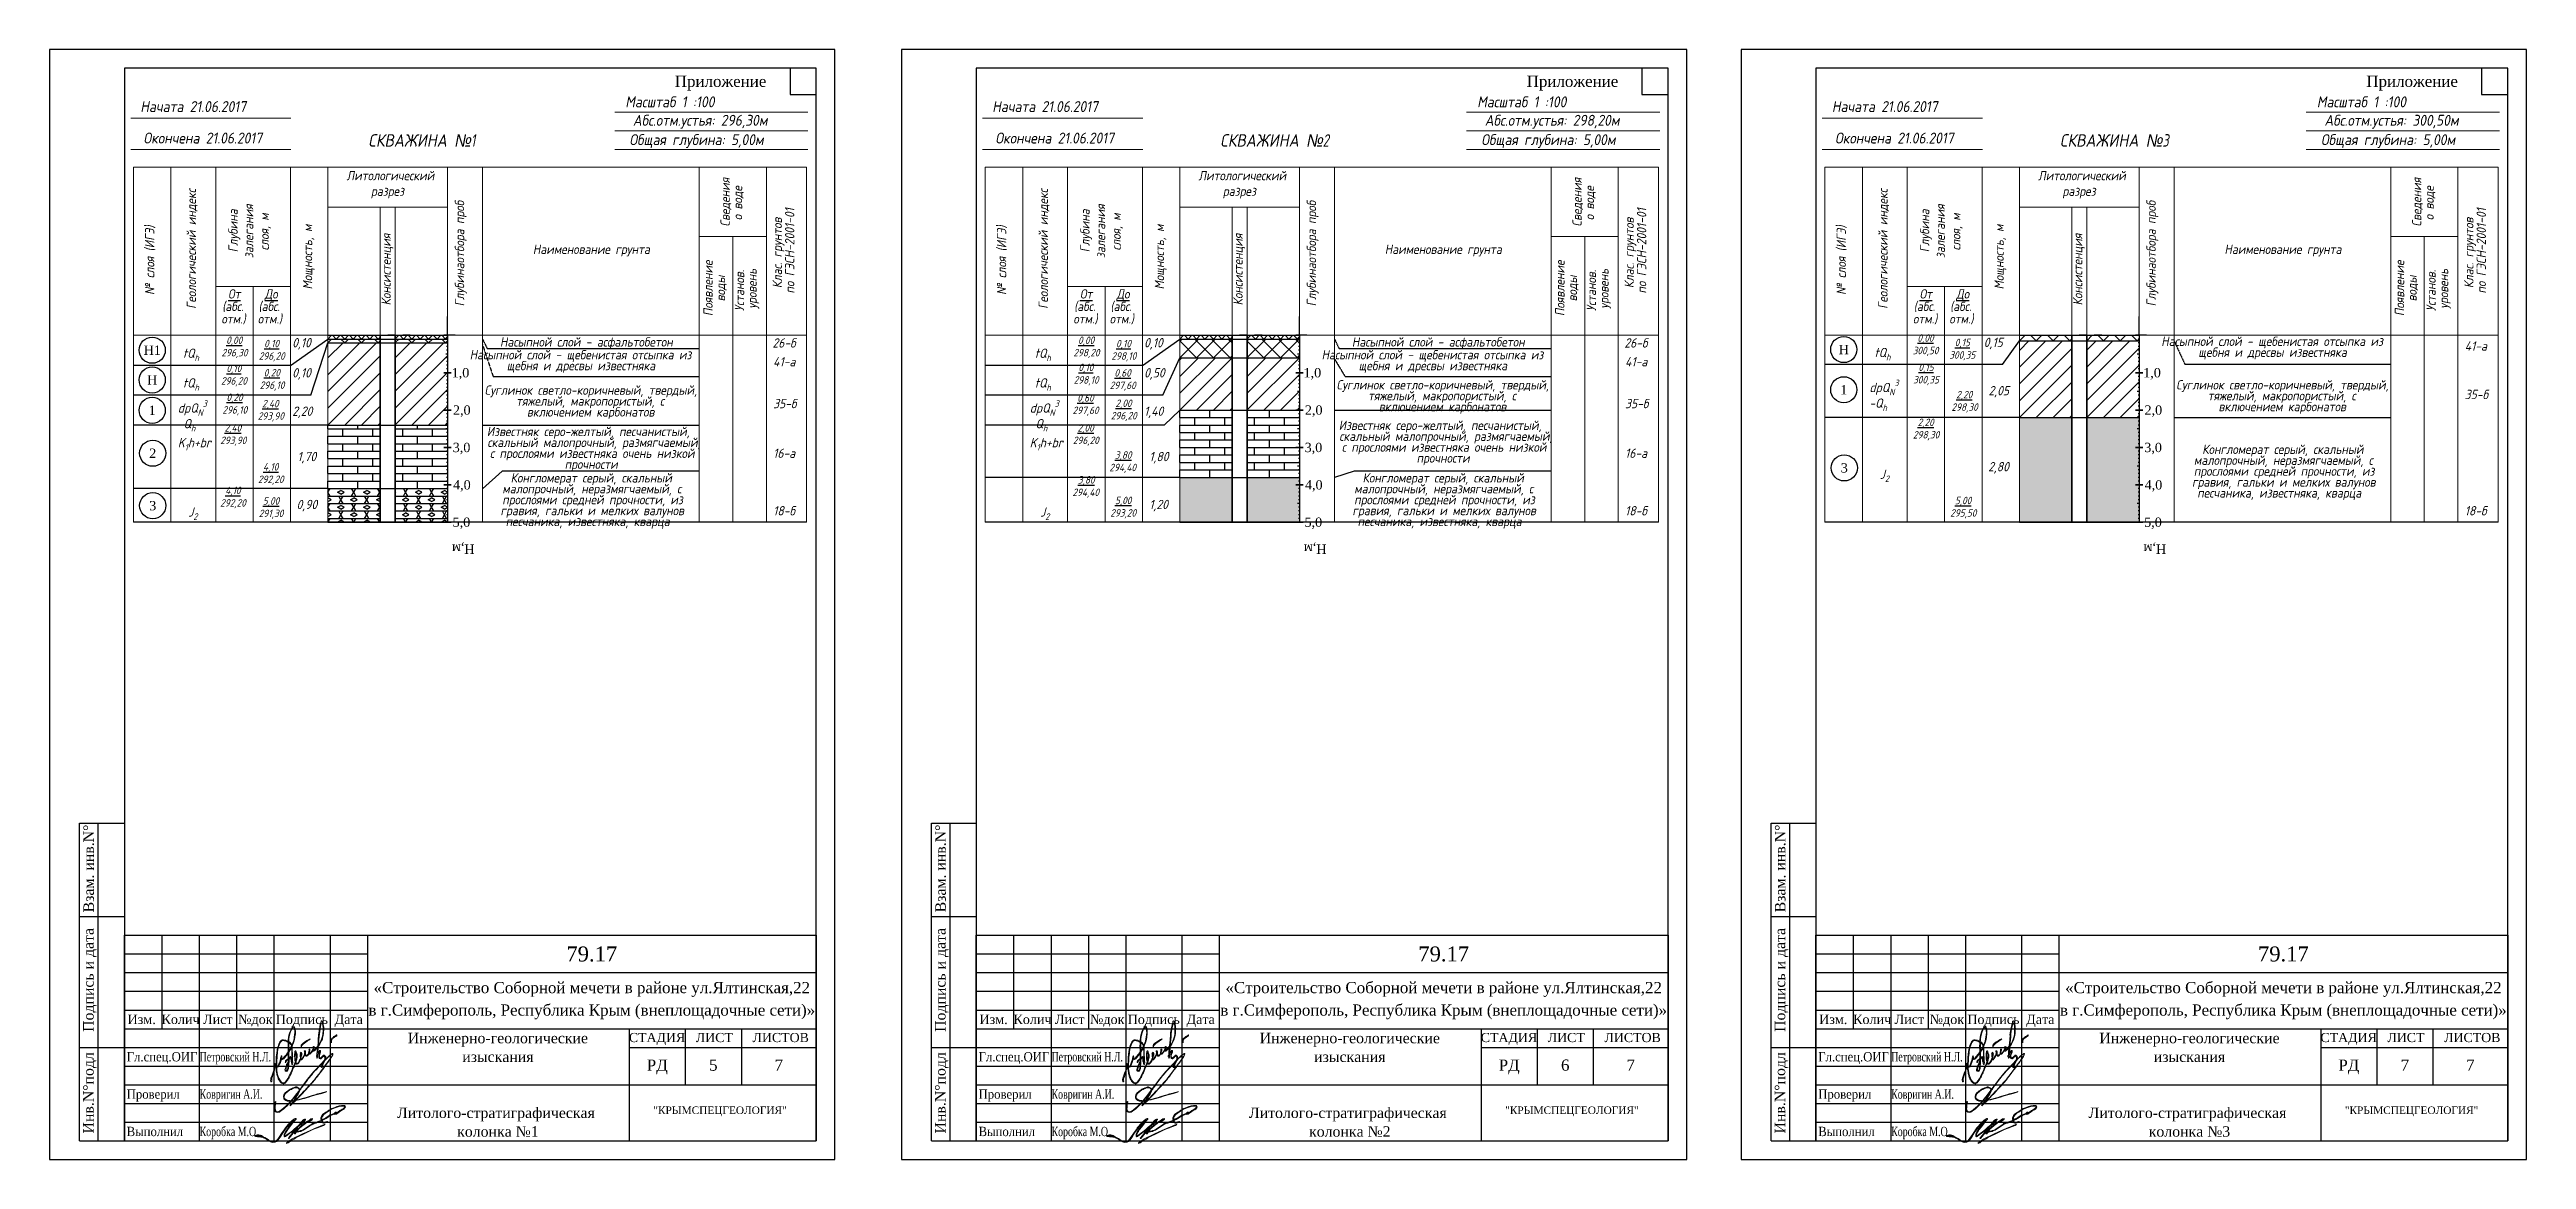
# Model space of a CAD drawing. Header units: millimetres. Extents: x 41756989 to 44740435, y 21258419 to 23626306.
# Drawn here: x 42641016 to 42972170, y 21258419 to 21406919 of the extents above; entities that cross this region are included whole.
import ezdxf
from ezdxf.enums import TextEntityAlignment as Align

# ---------------------------------------------------------------- set-up
doc = ezdxf.new("R2010")
doc.units = ezdxf.units.MM
doc.set_wipeout_variables(frame=1)
for name, pattern in [('______A_', [0]), ('Cплошная', [0]), ('DASHED', [0.75, 0.5, -0.25]), ('штриховая2', [9.525, 6.35, -3.175])]:
    doc.linetypes.add(name, pattern=pattern)
for name, color, linetype in [('ГЛ_Разрез_Ось', 7, 'Continuous'), ('ГЛ_Разрез_ОсьМетка', 7, 'Continuous'), ('ГЛ_Разрез_ОсьШкалаВ-10', 7, 'Continuous'), ('ГЛ_Разрез_СквМаска', 6, 'Continuous'), ('ГЛ_Разрез_СлоиОбозначения', 7, 'Continuous'), ('ГЛ_Штамп', 7, 'Continuous'), ('ГЛ_Штамп_РамкаВнутр', 7, 'Continuous'), ('ГЛ_Штамп_Текст', 7, 'Continuous')]:
    doc.layers.add(name, color=color, linetype=linetype)
doc.layers.add('ГЛ_Разрез_ОсьШкалаВ-1', color=6, linetype='Continuous', plot=False)
doc.layers.add('ГЛ_Штамп_РамкаВнеш', color=6, linetype='Continuous', plot=False)
doc.styles.add('note', font='isocpeur.ttf', dxfattribs={"width": 0.9, "oblique": 15})
doc.styles.add('ГеологияРазрезОсь', font='times.ttf', dxfattribs={"height": 2.5})
doc.styles.add('ГеологияРазрезТаблица', font='times.ttf', dxfattribs={"height": 2.5})
doc.styles.add('ГеологияШтамп', font='times.ttf')

msp = doc.modelspace()

# ---------------------------------------------------------------- texts
at = {"ltscale": 100, "char_height": 1250, "attachment_point": 1, "style": 'note'}
for s, insert, width in [('{\\H1.1667x;\\Q11;Начата 21.06.2017}', (42653151.903, 21400014.551), 76339.28571), ('\\pi31783;{\\H1.1667x;\\Q11;Масштаб 1 :100}', (42686207.712, 21400645.503), 76339.28571), ('{\\H1.1667x;\\Q11;Начата 21.06.2017}', (42767047.845, 21400014.551), 76339.28571), ('\\pi31783;{\\H1.1667x;\\Q11;Масштаб 1 :100}', (42800103.655, 21400645.503), 76339.28571), ('{\\H1.1667x;\\Q11;Начата 21.06.2017}', (42879306.507, 21400014.551), 76339.28571), ('\\pi31783;{\\H1.1667x;\\Q11;Масштаб 1 :100}', (42912362.316, 21400645.503), 76339.28571), ('\\pi28260;{\\H1.1667x;\\Q11;Абс.отм.устья: 296,30м}', (42690743.427, 21398181.217), 76339.28571), ('\\pi28260;{\\H1.1667x;\\Q11;Абс.отм.устья: 298,20м}', (42804639.369, 21398181.217), 76339.28571), ('\\pi28260;{\\H1.1667x;\\Q11;Абс.отм.устья: 300,50м}', (42916898.031, 21398181.217), 76339.28571), ('\\pi30011;{\\H1.1667x;\\Q11;Окончена 21.06.2017}', (42623566.029, 21395800.265), 76339.28571), ('{\\H1.3333x;\\Q11;СКВАЖИНА \\fArial|b0|i0|c204|p34;№\\Fcs_gost2304|c204;1}', (42683643.505, 21395588.211), 76339.28571), ('\\pi28895;{\\H1.1667x;\\Q11;Общая глубина: 5,00м}', (42689648.189, 21395585.979), 76339.28571), ('\\pi30011;{\\H1.1667x;\\Q11;Окончена 21.06.2017}', (42737461.971, 21395800.265), 76339.28571), ('{\\H1.3333x;\\Q11;СКВАЖИНА \\fArial|b0|i0|c204|p34;№\\Fcs_gost2304|c204;2}', (42797539.447, 21395588.211), 76339.28571), ('\\pi28895;{\\H1.1667x;\\Q11;Общая глубина: 5,00м}', (42803544.131, 21395585.979), 76339.28571), ('\\pi30011;{\\H1.1667x;\\Q11;Окончена 21.06.2017}', (42849720.632, 21395800.265), 76339.28571), ('{\\H1.3333x;\\Q11;СКВАЖИНА \\fArial|b0|i0|c204|p34;№\\Fcs_gost2304|c204;3}', (42909798.109, 21395588.211), 76339.28571), ('\\pi28895;{\\H1.1667x;\\Q11;Общая глубина: 5,00м}', (42915802.792, 21395585.979), 76339.28571), ('\\pi32536;{\\Q11;Литологический\\P\\pi35798;разрез}', (42648189.855, 21390675.265), 76339.28571), ('\\pi32536;{\\Q11;Литологический\\P\\pi35798;разрез}', (42762085.797, 21390675.265), 76339.28571), ('\\pi32536;{\\Q11;Литологический\\P\\pi35798;разрез}', (42874344.459, 21390675.265), 76339.28571), ('\\pi30342;{\\Q11;Наименование грунта}', (42675296.998, 21380818.122), 76339.28571), ('\\pi30342;{\\Q11;Наименование грунта}', (42789192.94, 21380818.122), 76339.28571), ('\\pi30342;{\\Q11;Наименование грунта}', (42901451.602, 21380818.122), 76339.28571), ('\\A1;tQ{\\H0.7x;\\S^ h;}', (42658836.7, 21366911.121), 4480.36168), ('\\pi1093.7;{\\H0.8x;\\L0,00\\H1.25x; \\P\\pi463.71;\\H0.8x;\\l296,30}', (42663535.298, 21368526.925), 4480.36168), ('\\pi1183.7;{\\H0.8x;\\L0,10\\H1.25x; \\P\\pi463.71;\\H0.8x;\\l296,20}', (42668523.471, 21368079.724), 4480.36168), ('0,10', (42673453.698, 21368319.068), 4480.36168), ('\\A1;26-б', (42737665.388, 21368288.487), 4480.36168), ('\\A1;tQ{\\H0.7x;\\S^ h;}', (42772732.643, 21366911.121), 4480.36168), ('\\pi1093.7;{\\H0.8x;\\L0,00\\H1.25x; \\P\\pi463.71;\\H0.8x;\\l298,20}', (42777431.24, 21368526.925), 4480.36168), ('\\pi1183.7;{\\H0.8x;\\L0,10\\H1.25x; \\P\\pi553.71;\\H0.8x;\\l298,10}', (42782419.413, 21368079.724), 4480.36168), ('0,10', (42787349.64, 21368319.068), 4480.36168), ('\\A1;26-б', (42851561.33, 21368288.487), 4480.36168), ('\\A1;tQ{\\H0.7x;\\S^ h;}', (42884991.304, 21367007.256), 4480.36168), ('\\pi1093.7;{\\H0.8x;\\L0,00\\H1.25x; \\P\\pi463.71;\\H0.8x;\\l300,50}', (42889646.433, 21368816.548), 4480.36168), ('\\pi1183.7;{\\H0.8x;\\L0,15\\H1.25x; \\P\\pi463.71;\\H0.8x;\\l300,35}', (42894545.891, 21368224.585), 4480.36168), ('0,15', (42899608.302, 21368359.211), 4480.36168), ('\\A1;41-а', (42963910.451, 21367866.166), 4480.36168), ('\\A1;tQ{\\H0.7x;\\S^ h;}', (42658836.7, 21362940.215), 4480.36168), ('\\pi1183.7;{\\H0.8x;\\L0,10\\H1.25x; \\P\\pi463.71;\\H0.8x;\\l296,20}', (42663473.83, 21364750.067), 4480.36168), ('\\pi1093.7;{\\H0.8x;\\L0,20\\H1.25x; \\P\\pi553.71;\\H0.8x;\\l296,10}', (42668562.083, 21364181.677), 4480.36168), ('0,10', (42673453.698, 21364292.171), 4480.36168), ('\\A1;41-а', (42737755.847, 21365773.1), 4480.36168), ('\\A1;tQ{\\H0.7x;\\S^ h;}', (42772732.643, 21362940.215), 4480.36168), ('\\pi1183.7;{\\H0.8x;\\L0,10\\H1.25x; \\P\\pi553.71;\\H0.8x;\\l298,10}', (42777387.771, 21364883.309), 4480.36168), ('\\pi1093.7;{\\H0.8x;\\L0,60\\H1.25x; \\P\\pi463.71;\\H0.8x;\\l297,60}', (42782287.229, 21364157.545), 4480.36168), ('0,50', (42787349.64, 21364292.171), 4480.36168), ('\\A1;41-а', (42851651.789, 21365773.1), 4480.36168), ('\\pi1183.7;{\\H0.8x;\\L0,15\\H1.25x; \\P\\pi463.71;\\H0.8x;\\l300,35}', (42889690.894, 21364901.165), 4480.36168), ('\\pi1093.7;{\\H0.8x;\\L0,20\\H1.25x; \\P\\pi553.71;\\H0.8x;\\l296,10}', (42663578.147, 21360873.907), 4480.36168), ('\\pi1048.7;{\\H0.8x;\\L2,40\\H1.25x; \\P\\pi463.71;\\H0.8x;\\l293,90}', (42668381.476, 21360049.702), 4480.36168), ('\\A1;35-б', (42737755.847, 21360174.996), 4480.36168), ('\\A1;dpQ{\\H0.7x;\\S^ N;\\S3^ ;}\\P-Q{\\H0.7x;\\S^ h;}', (42772060.03, 21360004.202), 4480.36168), ('\\pi1093.7;{\\H0.8x;\\L0,60\\H1.25x; \\P\\pi463.71;\\H0.8x;\\l297,60}', (42777318.727, 21360813.192), 4480.36168), ('\\pi1093.7;{\\H0.8x;\\L2,00\\H1.25x; \\P\\pi463.71;\\H0.8x;\\l296,20}', (42782434.29, 21360092.962), 4480.36168), ('\\A1;35-б', (42851651.789, 21360174.996), 4480.36168), ('\\A1;dpQ{\\H0.7x;\\S^ N;\\S3^ ;}\\P-Q{\\H0.7x;\\S^ h;}', (42884318.691, 21362754.202), 4480.36168), ('\\pi1093.7;{\\H0.8x;\\L2,20 \\P\\pi463.71;\\l298,30}', (42894827.211, 21361243.033), 4480.36168), ('2,05', (42900244.701, 21361906.509), 4480.36168), ('\\A1;35-б', (42963910.451, 21361397.865), 4480.36168), ('\\pi1048.7;{\\H0.8x;\\L2,40\\H1.25x; \\P\\pi463.71;\\H0.8x;\\l293,90}', (42663367.796, 21356798.426), 4480.36168), ('2,20', (42673453.698, 21359156.509), 4480.36168), ('\\pi1093.7;{\\H0.8x;\\L2,00\\H1.25x; \\P\\pi463.71;\\H0.8x;\\l296,20}', (42777363.687, 21356799.978), 4480.36168), ('1,40', (42787349.64, 21359156.509), 4480.36168), ('\\pi1093.7;{\\H0.8x;\\L2,20 \\P\\pi463.71;\\l298,30}', (42889676.706, 21357541.606), 4480.36168), ('\\pi919.59;1,70', (42673230.869, 21353088.774), 4480.36168), ('\\A1;16-а', (42737755.847, 21353537.119), 4480.36168), ('\\A1; K{\\H0.7x;\\S^ 1;}h+br', (42772060.03, 21354945.504), 4480.36168), ('\\pi1093.7;{\\H0.8x;\\L3,80\\H1.25x; \\P\\pi373.71;\\H0.8x;\\l294,40}', (42782342.784, 21353167.872), 4480.36168), ('\\pi919.59;1,80', (42787126.811, 21353088.774), 4480.36168), ('\\A1;16-а', (42851651.789, 21353537.119), 4480.36168), ('\\pi1138.7;{\\H0.8x;\\L4,10\\H1.25x; \\P\\pi463.71;\\H0.8x;\\l292,20}', (42668416.088, 21351586.283), 4480.36168), ('\\pi1093.7;{\\H0.8x;\\L3,80\\H1.25x; \\P\\pi373.71;\\H0.8x;\\l294,40}', (42777399.384, 21349846.076), 4480.36168), ('\\A1; \\PJ{\\H0.7x;\\S^ 2;}', (42885712.869, 21352811.14), 4480.36168), ('\\pi807.09;2,80', (42899385.473, 21351732.032), 4480.36168), ('\\pi1138.7;{\\H0.8x;\\L4,10\\H1.25x; \\P\\pi463.71;\\H0.8x;\\l292,20}', (42663362.541, 21348429.718), 4480.36168), ('\\pi1093.7;{\\H0.8x;\\L5,00\\H1.25x; \\P\\pi553.71;\\H0.8x;\\l291,30}', (42668429.804, 21347024.197), 4480.36168), ('\\pi807.09;0,90', (42673230.869, 21346674.901), 4480.36168), ('\\pi1093.7;{\\H0.8x;\\L5,00\\H1.25x; \\P\\pi463.71;\\H0.8x;\\l293,20}', (42782368.056, 21347092.453), 4480.36168), ('\\pi919.59;1,20', (42787126.811, 21346674.901), 4480.36168), ('\\pi1093.7;{\\H0.8x;\\L5,00\\H1.25x; \\P\\pi463.71;\\H0.8x;\\l295,50}', (42894658.641, 21347084.648), 4480.36168), ('\\A1; \\PJ{\\H0.7x;\\S^ 2;}', (42659558.265, 21347754.01), 4480.36168), ('\\A1;18-б', (42737755.847, 21345835.182), 4480.36168), ('\\A1; \\PJ{\\H0.7x;\\S^ 2;}', (42773454.207, 21347754.01), 4480.36168), ('\\A1;18-б', (42851651.789, 21345835.182), 4480.36168), ('\\A1;18-б', (42963910.451, 21345835.182), 4480.36168)]:
    msp.add_mtext(s, dxfattribs=dict(at, insert=insert, width=width))
at = {"ltscale": 100, "char_height": 1250, "width": 27696.42857, "attachment_point": 1, "rotation": 90, "line_spacing_factor": 0.8, "style": 'note'}
for s, insert in [('\\pi10689;{\\Q11;Сведения\\P\\pi11533;о воде}', (42730707.712, 21372550.265)), ('\\pi10689;{\\Q11;Сведения\\P\\pi11533;о воде}', (42844603.655, 21372550.265)), ('\\pi10689;{\\Q11;Сведения\\P\\pi11533;о воде}', (42956862.316, 21372550.265)), ('\\pi8693.3;{\\Q11;Клас. грунтов \\P\\pi7980.2;по ГЭСН-2001-01}', (42737680.927, 21366297.289)), ('\\pi8693.3;{\\Q11;Клас. грунтов \\P\\pi7980.2;по ГЭСН-2001-01}', (42851576.869, 21366297.289)), ('\\pi8693.3;{\\Q11;Клас. грунтов \\P\\pi7980.2;по ГЭСН-2001-01}', (42963835.531, 21366297.289)), ('\\pi10239;{\\Q11;Появление\\P\\pi12208;воды}', (42728421.998, 21361014.551)), ('\\pi10727;{\\Q11;Установ.\\P\\pi11047;уровень}', (42732636.284, 21361193.122)), ('\\pi10239;{\\Q11;Появление\\P\\pi12208;воды}', (42842317.94, 21361014.551)), ('\\pi10727;{\\Q11;Установ.\\P\\pi11047;уровень}', (42846532.226, 21361193.122)), ('\\pi10239;{\\Q11;Появление\\P\\pi12208;воды}', (42954576.602, 21361014.551)), ('\\pi10727;{\\Q11;Установ.\\P\\pi11047;уровень}', (42958790.888, 21361193.122))]:
    msp.add_mtext(s, dxfattribs=dict(at, insert=insert))
at = {"ltscale": 100, "char_height": 1250, "width": 27696.42857, "attachment_point": 1, "rotation": 90, "style": 'note'}
for s, insert in [('\\pi6133;{\\Q11;Геологический индекс}', (42659350.57, 21366085.979)), ('\\pi11027;{\\Q11;Глубина \\P\\pi10248;залегания \\P\\pi11275;слоя, м}', (42664921.998, 21368764.551)), ('\\pi6582.6;{\\Q11;Глубинаотбора проб}', (42695207.712, 21365978.836)), ('\\pi6133;{\\Q11;Геологический индекс}', (42773246.512, 21366085.979)), ('\\pi11027;{\\Q11;Глубина \\P\\pi10248;залегания \\P\\pi11275;слоя, м}', (42778817.94, 21368764.551)), ('\\pi6582.6;{\\Q11;Глубинаотбора проб}', (42809103.655, 21365978.836)), ('\\pi6133;{\\Q11;Геологический индекс}', (42885505.173, 21366085.979)), ('\\pi11027;{\\Q11;Глубина \\P\\pi10248;залегания \\P\\pi11275;слоя, м}', (42891076.602, 21368764.551)), ('\\pi6582.6;{\\Q11;Глубинаотбора проб}', (42921362.316, 21365978.836)), ('\\pi8752.9;{\\Q11;№ слоя (ИГЭ)}', (42653779.141, 21365335.979)), ('\\pi9270.2;{\\Q11;Мощность, м}', (42674886.284, 21365550.265)), ('\\pi8752.9;{\\Q11;№ слоя (ИГЭ)}', (42767675.083, 21365335.979)), ('\\pi9270.2;{\\Q11;Мощность, м}', (42788782.226, 21365550.265)), ('\\pi8752.9;{\\Q11;№ слоя (ИГЭ)}', (42879933.745, 21365335.979)), ('\\pi9270.2;{\\Q11;Мощность, м}', (42901040.888, 21365550.265)), ('\\pi9001.7;{\\Q11;Консистенция}', (42685386.284, 21363681.217)), ('\\pi9001.7;{\\Q11;Консистенция}', (42799282.226, 21363681.217)), ('\\pi9001.7;{\\Q11;Консистенция}', (42911540.888, 21363681.217))]:
    msp.add_mtext(s, dxfattribs=dict(at, insert=insert))
at = {"ltscale": 100, "char_height": 1250, "attachment_point": 1, "style": 'note'}
for s, insert, width, line_spacing_factor in [('\\pi37204;{\\Q11;\\LОт\\P\\pi36422;\\l(абс.\\P\\pi36320;отм.)}', (42627683.903, 21374847.884), 76339.28571, 0.8), ('\\pi37242;{\\Q11;\\LДо\\P\\pi36422;\\l(абс.\\P\\pi36320;отм.)}', (42632541.046, 21374847.884), 76339.28571, 0.8), ('\\pi37204;{\\Q11;\\LОт\\P\\pi36422;\\l(абс.\\P\\pi36320;отм.)}', (42741579.845, 21374847.884), 76339.28571, 0.8), ('\\pi37242;{\\Q11;\\LДо\\P\\pi36422;\\l(абс.\\P\\pi36320;отм.)}', (42746436.988, 21374847.884), 76339.28571, 0.8), ('\\pi37204;{\\Q11;\\LОт\\P\\pi36422;\\l(абс.\\P\\pi36320;отм.)}', (42853838.507, 21374847.884), 76339.28571, 0.8), ('\\pi37242;{\\Q11;\\LДо\\P\\pi36422;\\l(абс.\\P\\pi36320;отм.)}', (42858695.65, 21374847.884), 76339.28571, 0.8), ('\\pi476.85;{\\Q11;Насыпной слой - щебенистая отсыпка из \\P\\pi5429.8;щебня и дресвы известняка}', (42696716.13, 21366711.05), 30770.19641, 0.7), ('\\pi2688.6;{\\Q11;Насыпной слой - асфальтобетон }', (42698551.916, 21368423.356), 29062.52435, 0.7), ('\\pi476.85;{\\Q11;Насыпной слой - щебенистая отсыпка из \\P\\pi5429.8;щебня и дресвы известняка}', (42810612.072, 21366711.05), 30770.19641, 0.7), ('\\pi2688.6;{\\Q11;Насыпной слой - асфальтобетон }', (42812447.858, 21368423.356), 29062.52435, 0.7), ('\\pi476.85;{\\Q11;Насыпной слой - щебенистая отсыпка из \\P\\pi5429.8;щебня и дресвы известняка}', (42922870.734, 21368508.776), 30770.19641, 0.7), ('\\pi292.85;{\\Q11;Суглинок светло-коричневый, твердый, \\P\\pi4503.9;тяжелый, макропористый, с \\P\\pi5944.1;включением карбонатов }', (42698903.019, 21361976.29), 29062.52435, 0.7), ('\\pi292.85;{\\Q11;Суглинок светло-коричневый, твердый, \\P\\pi4503.9;тяжелый, макропористый, с \\P\\pi5944.1;включением карбонатов }', (42812798.961, 21362687.012), 29062.52435, 0.7), ('\\pi292.85;{\\Q11;Суглинок светло-коричневый, твердый, \\P\\pi4503.9;тяжелый, макропористый, с \\P\\pi5944.1;включением карбонатов }', (42925057.623, 21362687.012), 29062.52435, 0.7), ('\\pi576.59;{\\Q11;Известняк серо-желтый, песчанистый, \\P\\pi653.97;скальный малопрочный, размягчаемый, \\P\\pi996.63;с прослоями известняка очень низкой \\P\\pi10989;прочности}', (42698903.019, 21356441.295), 29123.74218, 0.7), ('\\pi576.59;{\\Q11;Известняк серо-желтый, песчанистый, \\P\\pi653.97;скальный малопрочный, размягчаемый, \\P\\pi996.63;с прослоями известняка очень низкой \\P\\pi10989;прочности}', (42812798.961, 21357268.154), 29123.74218, 0.7), ('\\pi3759.9;{\\Q11;Конгломерат серый, скальный \\P\\pi2650.2;малопрочный, неразмягчаемый, с \\P\\pi2643.2;прослоями средней прочности, из \\P\\pi2409.9;гравия, гальки и мелких валунов \\P\\pi3100.2;песчаника, известняка, кварца}', (42925057.623, 21354058.336), 29123.74218, 0.7), ('\\pi3759.9;{\\Q11;Конгломерат серый, скальный \\P\\pi2650.2;малопрочный, неразмягчаемый, с \\P\\pi2643.2;прослоями средней прочности, из \\P\\pi2409.9;гравия, гальки и мелких валунов \\P\\pi3100.2;песчаника, известняка, кварца}', (42698903.019, 21350240.12), 29123.74218, 0.7), ('\\pi3759.9;{\\Q11;Конгломерат серый, скальный \\P\\pi2650.2;малопрочный, неразмягчаемый, с \\P\\pi2643.2;прослоями средней прочности, из \\P\\pi2409.9;гравия, гальки и мелких валунов \\P\\pi3100.2;песчаника, известняка, кварца}', (42812798.961, 21350240.12), 29123.74218, 0.7)]:
    msp.add_mtext(s, dxfattribs=dict(at, insert=insert, width=width, line_spacing_factor=line_spacing_factor))

# ---------------------------------------------------------------- blocks, each defined once
blk = doc.blocks.new('*U52')
at = {"layer": 'ГЛ_Штамп'}
for q in [(20, 60), (20, 45), (20, 20)]:
    blk.add_line((20, 5), q, dxfattribs=at)
at = {"layer": 'ГЛ_Штамп_РамкаВнеш'}
blk.add_lwpolyline([(0, 0), (210, 0), (210, 297), (0, 297)], close=True, dxfattribs=at)
at = {"layer": 'ГЛ_Штамп_РамкаВнутр', "lineweight": -2}
for p, q in [((8, 5), (8, 90)), ((8, 90), (20, 90)), ((13, 5), (13, 90)), ((8, 65), (20, 65)), ((8, 30), (20, 30)), ((8, 5), (20, 5))]:
    blk.add_line(p, q, dxfattribs=at)
at = {"layer": 'ГЛ_Штамп_РамкаВнутр'}
for points in [[(20, 5), (205, 5), (205, 292), (20, 292)], [(198, 285), (205, 285), (205, 292), (198, 292)]]:
    blk.add_lwpolyline(points, close=True, dxfattribs=at)
at = {"layer": 'ГЛ_Штамп_Текст', "style": 'ГеологияШтамп'}
for s, p in [('Взам. инв.N%%d', (10.46, 77.87)), ('Подпись и дата', (10.39, 48.04)), ('Инв.N%%dподл', (10.39, 17.84))]:
    blk.add_text(s, height=2.8, rotation=90, dxfattribs=at).set_placement(p, align=Align.MIDDLE_CENTER)
at = {"layer": 'ГЛ_Штамп_Текст', "style": 'ГеологияШтамп', "flags": 8}
for tag, p in [('Приложение', (191.67, 288.5)), ('Лист', (205, 288.5))]:
    blk.add_attdef(tag, text='', height=3, dxfattribs=at).set_placement(p, align=Align.MIDDLE_RIGHT)
blk = doc.blocks.new('*U53')
at = {"layer": 'ГЛ_Разрез_Ось'}
for q in [(0, 55), (0, 0)]:
    blk.add_line((0, 5), q, dxfattribs=at)
blk.add_lwpolyline([(0, 55, 0, 0, 0), (0, 57, 1, 0, 0), (0, 60, 0, 0, 0)], format="xyseb", dxfattribs=at)
at = {"layer": 'ГЛ_Разрез_ОсьШкалаВ-1'}
for p, q in [((0, 54), (0.25, 54)), ((0, 53), (0.25, 53)), ((0, 52), (0.25, 52)), ((0, 51), (0.25, 51)), ((0, 50), (0.5, 50)), ((0, 49), (0.25, 49)), ((0, 48), (0.25, 48)), ((0, 47), (0.25, 47)), ((0, 46), (0.25, 46)), ((0, 44), (0.25, 44)), ((0, 43), (0.25, 43)), ((0, 42), (0.25, 42)), ((0, 41), (0.25, 41)), ((0, 40), (0.5, 40)), ((0, 39), (0.25, 39)), ((0, 38), (0.25, 38)), ((0, 37), (0.25, 37)), ((0, 36), (0.25, 36)), ((0, 34), (0.25, 34)), ((0, 33), (0.25, 33)), ((0, 32), (0.25, 32)), ((0, 31), (0.25, 31)), ((0, 30), (0.5, 30)), ((0, 29), (0.25, 29)), ((0, 28), (0.25, 28)), ((0, 27), (0.25, 27)), ((0, 26), (0.25, 26)), ((0, 24), (0.25, 24)), ((0, 23), (0.25, 23)), ((0, 22), (0.25, 22)), ((0, 21), (0.25, 21)), ((0, 20), (0.5, 20)), ((0, 19), (0.25, 19)), ((0, 18), (0.25, 18)), ((0, 17), (0.25, 17)), ((0, 16), (0.25, 16)), ((0, 14), (0.25, 14)), ((0, 13), (0.25, 13)), ((0, 12), (0.25, 12)), ((0, 11), (0.25, 11)), ((0, 10), (0.5, 10)), ((0, 9), (0.25, 9)), ((0, 8), (0.25, 8)), ((0, 7), (0.25, 7)), ((0, 6), (0.25, 6))]:
    blk.add_line(p, q, dxfattribs=at)
at = {"layer": 'ГЛ_Разрез_ОсьШкалаВ-10'}
for p, q in [((-1, 55), (1, 55)), ((-1, 45), (1, 45)), ((-1, 35), (1, 35)), ((-1, 25), (1, 25)), ((-1, 15), (1, 15)), ((-1, 5), (1, 5))]:
    blk.add_line(p, q, dxfattribs=at)
at = {"style": 'ГеологияРазрезТаблица'}
blk.add_text('Н,м', height=2.5, dxfattribs=at).set_placement((-1.16, 60.22), align=Align.BOTTOM_RIGHT)
blk = doc.blocks.new('*U54')
at = {"layer": 'ГЛ_Разрез_Ось'}
blk.add_line((-1, 0), (1, 0), dxfattribs=at)
at = {"layer": 'ГЛ_Разрез_ОсьМетка', "style": 'ГеологияРазрезТаблица'}
blk.add_attdef('ОТМЕТКА', text='', height=2.5, dxfattribs=at).set_placement((7.96, 0), align=Align.MIDDLE_RIGHT)
blk = doc.blocks.new('ГЛ_форма3')
at = {"layer": 'ГЛ_Штамп'}
for p, q in [((-185, 0), (-185, 55)), ((-185, 55), (0, 55)), ((-175, 55), (-175, 30)), ((-165, 55), (-165, 0)), ((-155, 55), (-155, 30)), ((-145, 55), (-145, 0)), ((-130, 55), (-130, 0)), ((-120, 55), (-120, 0)), ((0, 55), (0, 0)), ((-185, 50), (-120, 50)), ((-185, 45), (-120, 45)), ((-185, 40), (-120, 40)), ((-120, 45), (0, 45)), ((-185, 35), (-120, 35)), ((-185, 30), (0, 30)), ((-50, 30), (-50, 0)), ((-35, 30), (-35, 15)), ((-20, 30), (-20, 15)), ((-185, 25), (-120, 25)), ((-185, 20), (-120, 20)), ((-50, 25), (0, 25)), ((-185, 15), (-120, 15)), ((-120, 15), (-50, 15)), ((-50, 15), (0, 15)), ((-185, 10), (-120, 10)), ((-185, 5), (-120, 5)), ((-185, 0), (0, 0))]:
    blk.add_line(p, q, dxfattribs=at)
at = {"layer": 'ГЛ_Штамп_Текст', "style": 'ГеологияШтамп'}
for s, height, p in [('Изм.', 2.5, (-180.36, 32.5)), ('Колич', 2.5, (-169.96, 32.5)), ('Лист', 2.5, (-159.99, 32.5)), ('Подпись', 2.5, (-137.54, 32.5)), ('Дата', 2.5, (-125, 32.5)), ('СТАДИЯ', 2.45, (-42.56, 27.64)), ('ЛИСТ', 2.45, (-27.24, 27.64)), ('ЛИСТОВ', 2.45, (-9.49, 27.64))]:
    blk.add_text(s, height=height, dxfattribs=at).set_placement(p, align=Align.MIDDLE_CENTER)
at = {"layer": 'ГЛ_Штамп_Текст', "style": 'ГеологияШтамп', "oblique": 0.8}
blk.add_text('№док', height=2.5, dxfattribs=at).set_placement((-149.99, 32.5), align=Align.MIDDLE_CENTER)
at = {"layer": 'ГЛ_Штамп_Текст', "style": 'ГеологияШтамп'}
blk.add_text('"КРЫМСПЕЦГЕОЛОГИЯ"', height=2, dxfattribs=at).set_placement((-25.72, 7.18), align=Align.CENTER)
at = {"layer": 'ГЛ_Штамп_Текст', "style": 'ГеологияШтамп', "flags": 8}
for tag, height, p in [('Проект', 4, (-60, 50)), ('НаимПроекта1', 3, (-60, 41)), ('НаимПроекта2', 3, (-60, 35)), ('Альбом1', 2.8, (-85.11, 27.5)), ('Альбом2', 2.8, (-85.11, 22.5)), ('СТ', 3, (-42.5, 20.25)), ('Лист', 3, (-27.5, 20.25)), ('Лис-в', 3, (-10, 20.25)), ('НаимЛист1', 2.8, (-85.11, 12.5)), ('Альбом3', 2.8, (-85.11, 17.5)), ('НаимЛист2', 2.8, (-85.11, 7.5)), ('НаимЛист3', 2.8, (-85.11, 2.5))]:
    blk.add_attdef(tag, text='', height=height, dxfattribs=at).set_placement(p, align=Align.MIDDLE_CENTER)
at = {"layer": 'ГЛ_Штамп_Текст', "style": 'ГеологияШтамп', "width": 0.9, "flags": 8}
for tag, p in [('Надпись1', (-184.36, 22.5)), ('ФИО_1', (-164.87, 22.5)), ('Надпись2', (-184.36, 17.5)), ('Надпись3', (-184.36, 12.5)), ('ФИО_2', (-164.87, 17.5)), ('ФИО_3', (-164.87, 12.5)), ('Надпись4', (-184.36, 7.5)), ('ФИО_4', (-164.87, 7.5)), ('Надпись5', (-184.36, 2.5)), ('ФИО_5', (-164.87, 2.5))]:
    blk.add_attdef(tag, text='', height=2.5, dxfattribs=at).set_placement(p, align=Align.MIDDLE_LEFT)
blk = doc.blocks.new('ГЛ_Разрез_СлоиОбозначения')
blk.add_wipeout([(3.75, 0), (3.61, 1.08), (3.1, 2.14), (2.3, 2.99), (1.45, 3.48), (0.58, 3.71), (0, 3.75), (-0.58, 3.71), (-1.45, 3.48), (-2.3, 2.99), (-3.1, 2.14), (-3.61, 1.08), (-3.75, 0), (-3.61, -1.08), (-3.1, -2.14), (-2.3, -2.99), (-1.45, -3.48), (-0.58, -3.71), (0, -3.75), (0.58, -3.71), (1.45, -3.48), (2.3, -2.99), (3.1, -2.14), (3.61, -1.08)]).dxf.layer = 'ГЛ_Разрез_СквМаска'
at = {"layer": 'ГЛ_Разрез_СлоиОбозначения'}
blk.add_circle((0, 0), 3.5, dxfattribs=at)
at = {"layer": 'ГЛ_Разрез_СлоиОбозначения', "style": 'ГеологияРазрезОсь'}
blk.add_attdef('НОМЕР', text='', height=2.5, dxfattribs=at).set_placement((0, 0), align=Align.MIDDLE_CENTER)

# ---------------------------------------------------------------- hatches: boundary and pattern name
at = {"linetype": 'DASHED'}
h = msp.add_hatch(dxfattribs=at)
h.set_pattern_fill('ANSI37', color=256, scale=250)
h.set_pattern_definition([(45, (42678230.9, 21368180), (-561.266, 561.266), []), (135, (42678230.9, 21368180), (-561.266, -561.266), [])])
h.paths.add_polyline_path([(42685230.869, 21368680.717), (42678230.869, 21368679.968), (42678230.869, 21368179.968), (42685230.869, 21368180.717)])
h.paths.add_polyline_path([(42694230.869, 21368681.68), (42687230.869, 21368680.931), (42687230.869, 21368180.931), (42694230.869, 21368181.68)])
h = msp.add_hatch(dxfattribs=at)
h.set_pattern_fill('ANSI37', color=256, scale=500)
h.set_pattern_definition([(45, (42678230.9, 21367680), (-1122.53, 1122.53), []), (135, (42678230.9, 21367680), (-1122.53, -1122.53), [])])
h.paths.add_polyline_path([(42685230.869, 21368180.717), (42678230.869, 21368179.968), (42678230.869, 21367679.968), (42685230.869, 21367680.717)])
h.paths.add_polyline_path([(42694230.869, 21368181.68), (42687230.869, 21368180.931), (42687230.869, 21367680.931), (42694230.869, 21367681.68)])
h = msp.add_hatch(dxfattribs=at)
h.set_pattern_fill('ANSI31', color=256, scale=500)
h.set_pattern_definition([(45, (42678230.9, 21356680), (-1122.53, 1122.53), [])])
h.paths.add_polyline_path([(42685230.869, 21367680.717), (42678230.869, 21367679.968), (42678230.869, 21356679.968), (42685230.869, 21356680.717)])
h.paths.add_polyline_path([(42694230.869, 21367681.68), (42687230.869, 21367680.931), (42687230.869, 21356680.931), (42694230.869, 21356681.68)])
h = msp.add_hatch(dxfattribs=at)
h.set_pattern_fill('ANSI37', color=256, scale=250)
h.set_pattern_definition([(45, (42792126.8, 21368180), (-561.266, 561.266), []), (135, (42792126.8, 21368180), (-561.266, -561.266), [])])
h.paths.add_polyline_path([(42799126.811, 21368680.717), (42792126.811, 21368679.968), (42792126.811, 21368179.968), (42799126.811, 21368180.717)])
h.paths.add_polyline_path([(42808126.811, 21368681.68), (42801126.811, 21368680.931), (42801126.811, 21368180.931), (42808126.811, 21368181.68)])
h = msp.add_hatch(dxfattribs=at)
h.set_pattern_fill('ANSI37', color=256, scale=500)
h.set_pattern_definition([(45, (42792126.8, 21365680), (-1122.53, 1122.53), []), (135, (42792126.8, 21365680), (-1122.53, -1122.53), [])])
h.paths.add_polyline_path([(42799126.811, 21368180.717), (42792126.811, 21368179.968), (42792126.811, 21365679.968), (42799126.811, 21365680.717)])
h.paths.add_polyline_path([(42808126.811, 21368181.68), (42801126.811, 21368180.931), (42801126.811, 21365680.931), (42808126.811, 21365681.68)])
h = msp.add_hatch(dxfattribs=at)
h.set_pattern_fill('ANSI37', color=256, scale=500)
h.set_pattern_definition([(45, (42904385.5, 21367926.8), (-1122.53, 1122.53), []), (135, (42904385.5, 21367926.8), (-1122.53, -1122.53), [])])
h.paths.add_polyline_path([(42911385.473, 21368680.717), (42904385.473, 21368679.968), (42904385.473, 21367926.782), (42911385.473, 21367927.531)])
h.paths.add_polyline_path([(42920385.473, 21368681.68), (42913385.473, 21368680.931), (42913385.473, 21367927.745), (42920385.473, 21367928.494)])
h = msp.add_hatch(dxfattribs=at)
h.set_pattern_fill('ANSI31', color=256, scale=500)
h.set_pattern_definition([(45, (42904385.5, 21357680), (-1122.53, 1122.53), [])])
h.paths.add_polyline_path([(42911385.473, 21367927.531), (42904385.73, 21367926.782), (42904385.473, 21367926.426), (42904385.473, 21357679.968), (42911385.473, 21357680.717)])
h.paths.add_polyline_path([(42920385.473, 21367928.494), (42913385.473, 21367927.745), (42913385.473, 21357680.931), (42920385.473, 21357681.68)])
h = msp.add_hatch(dxfattribs=at)
h.set_pattern_fill('ANSI31', color=256, scale=500)
h.set_pattern_definition([(45, (42792126.8, 21358680), (-1122.53, 1122.53), [])])
h.paths.add_polyline_path([(42799126.811, 21365680.717), (42792126.811, 21365679.968), (42792126.811, 21358679.968), (42799126.811, 21358680.717)])
h.paths.add_polyline_path([(42808126.811, 21365681.68), (42801126.811, 21365680.931), (42801126.811, 21358680.931), (42808126.811, 21358681.68)])
h = msp.add_hatch(dxfattribs=at)
h.set_pattern_fill('IZVEST', color=256, scale=5000, pattern_type=2)
h.set_pattern_definition([(0, (42678230.9, 21348180), (0, 1000), []), (90, (42678230.9, 21348180), (-2000, 1000), [1000, -1000])])
h.paths.add_polyline_path([(42685230.869, 21356680.717), (42678230.869, 21356679.968), (42678230.869, 21348179.968), (42685230.869, 21348180.717)])
h.paths.add_polyline_path([(42694230.869, 21356681.68), (42687230.869, 21356680.931), (42687230.869, 21348180.931), (42694230.869, 21348181.68)])
h = msp.add_hatch(dxfattribs=at)
h.set_pattern_fill('IZVEST', color=256, scale=5000, pattern_type=2)
h.set_pattern_definition([(0, (42792126.8, 21349680), (0, 1000), []), (90, (42792126.8, 21349680), (-2000, 1000), [1000, -1000])])
h.paths.add_polyline_path([(42799126.811, 21358680.717), (42792126.811, 21358679.968), (42792126.811, 21349679.968), (42799126.811, 21349680.717)])
h.paths.add_polyline_path([(42808126.811, 21358681.68), (42801126.811, 21358680.931), (42801126.811, 21349680.931), (42808126.811, 21349681.68)])
h = msp.add_hatch(dxfattribs=at)
h.set_pattern_fill('KONGLOM', color=256, scale=5000, pattern_type=2)
h.set_pattern_definition([(0, (42792126.8, 21344181.7), (0, 1000), []), (60, (42792126.8, 21343681.7), (-0.0004, 1999.999), [577.35, -2309.4, 577.35]), (120, (42792126.8, 21343681.7), (-1732.0504, 999.999), [577.35, -2309.4, 577.35]), (30, (42793425.8, 21343681.7), (0.0004, 2000), [500, -1500]), (30, (42794291.9, 21343681.7), (0.0004, 2000), [-1500, 500]), (150, (42793425.8, 21343681.7), (-1732.05, -1000), [-1500, 500]), (150, (42794291.9, 21343681.7), (-1732.05, -1000), [500, -1500])])
h.paths.add_polyline_path([(42799126.811, 21349680.717), (42792126.811, 21349679.968), (42792126.811, 21343681.68), (42799126.811, 21343681.68)])
h.paths.add_polyline_path([(42808126.811, 21349681.68), (42801126.811, 21349680.931), (42801126.811, 21343681.68), (42808126.811, 21343681.68)])
h.paths.add_polyline_path([(42911385.473, 21357680.717), (42904385.473, 21357679.968), (42904385.473, 21343681.68), (42911385.473, 21343681.68)])
h.paths.add_polyline_path([(42920385.473, 21357681.68), (42913385.473, 21357680.931), (42913385.473, 21343681.68), (42920385.473, 21343681.68)])
h = msp.add_hatch(dxfattribs=at)
h.set_pattern_fill('KONGLOM', color=256, scale=5000, pattern_type=2)
h.set_pattern_definition([(0, (42678230.9, 21344181.7), (0, 1000), []), (60, (42678230.9, 21343681.7), (-0.0004, 2000), [577.35, -2309.4, 577.35]), (120, (42678230.9, 21343681.7), (-1732.05, 1000), [577.35, -2309.4, 577.35]), (30, (42679529.9, 21343681.7), (0.0004, 2000), [500, -1500]), (30, (42680396, 21343681.7), (0.0004, 2000), [-1500, 500]), (150, (42679529.9, 21343681.7), (-1732.05, -1000), [-1500, 500]), (150, (42680396, 21343681.7), (-1732.05, -1000), [500, -1500])])
h.paths.add_polyline_path([(42685230.869, 21348180.717), (42678230.869, 21348179.968), (42678230.869, 21343681.68), (42685230.869, 21343681.68)])
h.paths.add_polyline_path([(42694230.869, 21348181.68), (42687230.869, 21348180.931), (42687230.869, 21343681.68), (42694230.869, 21343681.68)])
at = {"lineweight": 0, "ltscale": 10}
h = msp.add_hatch(color=164, dxfattribs=at)
h.dxf.hatch_style = 1
h.paths.add_polyline_path([(42670935.476, 21269883.032), (42671028.746, 21270171.263), (42671133.862, 21270571.554), (42671177.588, 21270813.203), (42671168.844, 21270999.534), (42671177.588, 21271089.79), (42671218.394, 21270961.687), (42671247.541, 21270874.343), (42671285.431, 21270816.115), (42671346.64, 21270760.799), (42671384.684, 21270756.414), (42671384.712, 21270904.673), (42671390.734, 21271115.272), (42671405.903, 21271664.539), (42671426.99, 21272076.708), (42671451.084, 21272341.458), (42671487.334, 21272595.762), (42671499.384, 21272830.427), (42671550.586, 21273095.178), (42671596.994, 21273385.886), (42671723.178, 21273715.102), (42671806.244, 21273950.799), (42671890.396, 21274094.893), (42672013.619, 21274247.993), (42672121.813, 21274305.031), (42672239.025, 21274332.049), (42672401.313, 21274314.036), (42672587.649, 21274253.998), (42672743.927, 21274193.957), (42672926.183, 21274085.711), (42672927.581, 21274196.011), (42672926.566, 21274237.942), (42672913.463, 21274244.9), (42672783.202, 21274306.126), (42672610.19, 21274370.63), (42672437.452, 21274404.485), (42672308.446, 21274424.141), (42672128.916, 21274421.835), (42672035.99, 21274390.167), (42671949.624, 21274306.08), (42671896.003, 21274243.384), (42671819.24, 21274147.54), (42671770.391, 21274056.927), (42671693.488, 21273888.968), (42671608.004, 21273685.084), (42671538.092, 21273468.38), (42671467.007, 21273153.151), (42671455.085, 21273047.066), (42671429.034, 21272924.193), (42671410.611, 21272775.888), (42671386.762, 21272618.43), (42671379.169, 21272469.744), (42671375.915, 21272346.339), (42671330.01, 21272186.437), (42671324.829, 21271991.668), (42671316.95, 21271805.735), (42671310.122, 21271532.204), (42671306.675, 21271363.655), (42671301.454, 21271189.429), (42671310.063, 21270984.766), (42671289.398, 21270948.651), (42671272.178, 21270955.528), (42671267.015, 21270986.488), (42671236.022, 21271087.958), (42671218.803, 21271189.429), (42671198.143, 21271268.544), (42671099.995, 21271275.424), (42671089.668, 21271256.504), (42671102.355, 21271016.081), (42671083.167, 21270862.727), (42671063.974, 21270750.449), (42671030.948, 21270585.378), (42670995.306, 21270377.254), (42670901.966, 21270088.63), (42670770.168, 21269693.129), (42670619.381, 21269293.315), (42670583.745, 21269134.484), (42670575.515, 21268978.393), (42670594.709, 21268898.977), (42670622.127, 21268825.037), (42670657.763, 21268800.392), (42670745.496, 21268885.285), (42670713.603, 21269010.764), (42670722.347, 21269083.55), (42670713.603, 21269197.095), (42670745.665, 21269316.465), (42670815.968, 21269524.927)])
h.paths.add_polyline_path([(42671462.959, 21269997.58), (42671408.742, 21270313.477), (42671384.648, 21270569.203), (42671384.684, 21270756.414), (42671346.64, 21270760.799), (42671301.043, 21270802.007), (42671295.291, 21270694.718), (42671301.08, 21270575.243), (42671301.08, 21270473.109), (42671326.179, 21270340.948), (42671333.895, 21270233.034), (42671353.188, 21270113.559), (42671389.911, 21269891.049), (42671403.415, 21269794.696), (42671445.862, 21269667.511), (42671480.587, 21269538.4), (42671521.329, 21269416.106), (42671563.77, 21269313.975), (42671604.283, 21269188.717), (42671675.667, 21269080.803), (42671788.306, 21268893.457), (42671913.708, 21268756.636), (42671983.158, 21268681.482), (42672120.136, 21268585.131), (42672249.393, 21268554.298), (42672341.997, 21268562.005), (42672413.381, 21268587.058), (42672500.197, 21268615.962), (42672581.224, 21268685.336), (42672662.251, 21268800.959), (42672727.846, 21268862.624), (42672851.659, 21269048.582), (42672930.759, 21269162.279), (42672984.777, 21269248.994), (42673034.934, 21269335.711), (42673092.813, 21269453.261), (42673212.637, 21269718.569), (42673253.156, 21269809.139), (42673301.386, 21269897.783), (42673361.192, 21270003.771), (42673393.99, 21270092.415), (42673446.08, 21270227.306), (42673510.052, 21270371.212), (42673556.354, 21270488.762), (42673598.795, 21270594.75), (42673648.958, 21270696.881), (42673701.048, 21270827.921), (42673753.338, 21270967.742), (42673784.202, 21271023.626), (42673818.933, 21271112.27), (42673847.869, 21271191.277), (42673892.244, 21271297.265), (42673919.797, 21271373.869), (42673884.17, 21271509.793), (42673820.165, 21271335.276), (42673675.249, 21270987.458), (42673518.626, 21270674.568), (42673449.351, 21270466.981), (42673283.36, 21270113.356), (42673150.832, 21269842.589), (42673015.291, 21269532.708), (42672873.014, 21269263.168), (42672692.297, 21269004.435), (42672511.575, 21268763.752), (42672373.025, 21268685.529), (42672243.511, 21268664.47), (42672092.911, 21268721.632), (42671981.47, 21268811.888), (42671794.398, 21269063.078), (42671667.892, 21269318.804), (42671544.401, 21269649.743)])
h.paths.add_polyline_path([(42671964.969, 21271656.307), (42671973.713, 21271813.524), (42671976.627, 21271959.094), (42672005.774, 21271947.449), (42672040.751, 21271877.575), (42672069.897, 21271804.789), (42672116.533, 21271775.675), (42672160.253, 21271793.142), (42672268.102, 21271845.549), (42672332.739, 21271893.402), (42672481.394, 21272079.732), (42672665.026, 21272306.823), (42672822.419, 21272487.333), (42672913.249, 21272626.009), (42672923.53, 21272813.566), (42672915.665, 21272804.286), (42672849.352, 21272706.874), (42672700.533, 21272503.336), (42672640.067, 21272435.15), (42672579.606, 21272359.168), (42672521.09, 21272292.928), (42672448.924, 21272207.205), (42672357.254, 21272111.743), (42672312.389, 21272031.865), (42672261.677, 21272020.176), (42672207.069, 21271948.091), (42672148.553, 21271891.594), (42672099.792, 21271883.801), (42672099.792, 21271928.611), (42672078.338, 21271989.004), (42672066.632, 21272092.261), (42672056.884, 21272176.036), (42672056.884, 21272263.704), (42672037.374, 21272306.566), (42671986.662, 21272290.98), (42671967.083, 21272212.539), (42671933.923, 21272115.13), (42671910.518, 21271970.959), (42671894.917, 21271856.015), (42671844.987, 21271692.105), (42671827.914, 21271599.519), (42671794.988, 21271500.843), (42671781.244, 21271405.532), (42671746.209, 21271341.381), (42671683.932, 21271215.024), (42671662.524, 21271115.88), (42671602.192, 21270999.243), (42671543.805, 21270917.595), (42671457.457, 21270849.543), (42671384.7, 21270843.339), (42671384.684, 21270756.414), (42671422.428, 21270752.064), (42671498.21, 21270752.064), (42671588.565, 21270827.762), (42671681.835, 21270944.218), (42671781.337, 21271187.567), (42671883.352, 21271400.102)], flags=17)
h.paths.add_polyline_path([(42673004.379, 21273382.7), (42673004.379, 21273596.023), (42673004.379, 21273738.24), (42673019.21, 21273960.452), (42673042.936, 21274067.112), (42673108.193, 21274013.782), (42673206.077, 21273892.306), (42673315.831, 21273767.866), (42673351.42, 21273646.391), (42673364.122, 21273564.512), (42673405.952, 21273647.186), (42673400.643, 21273667.001), (42673399.533, 21273688.069), (42673387.325, 21273763.474), (42673375.111, 21273804.501), (42673343.944, 21273849.242), (42673286.216, 21273944.606), (42673233.279, 21274016.491), (42673126.989, 21274131.506), (42672926.566, 21274237.942), (42672927.581, 21274196.011), (42672924.666, 21273966.008), (42672904.334, 21273481.288), (42672933.481, 21272995.081), (42672913.249, 21272626.009), (42673014.77, 21272781.007), (42673007.341, 21273154.563)])
h.paths.add_polyline_path([(42673700.593, 21276202.863), (42673642.299, 21276272.737), (42673543.2, 21276304.763), (42673534.456, 21276240.712), (42673514.053, 21276243.621), (42673476.162, 21276229.065), (42673452.844, 21276150.456), (42673473.247, 21276100.963), (42673304.189, 21275827.288), (42673169.728, 21275531.856), (42673096.861, 21275322.232), (42673026.908, 21275060.204), (42672968.545, 21274736.08), (42672921.91, 21274430.379), (42672926.566, 21274237.942), (42672993.836, 21274202.218), (42673009.286, 21274336.735), (42673024.315, 21274588.9), (42673063.386, 21274832.059), (42673147.719, 21275226.732), (42673243.892, 21275496.911), (42673340.065, 21275716.054), (42673487.33, 21275983.229), (42673538.422, 21276094.3), (42673601.534, 21276100.305), (42673688.695, 21276049.271), (42673745.797, 21275983.229), (42673778.851, 21275833.13), (42673796.748, 21275630.935), (42673811.777, 21275414.794), (42673775.715, 21275126.606), (42673730.493, 21274773.604), (42673706.451, 21274578.477), (42673637.328, 21274266.274), (42673544.158, 21274032.119), (42673435.748, 21273706.076), (42673405.952, 21273647.186), (42673433.983, 21273542.576), (42673499.275, 21273704.902), (42673627.521, 21274019.335), (42673714.962, 21274284.275), (42673770.487, 21274509.907), (42673808.378, 21274681.679), (42673820.037, 21274853.454), (42673884.224, 21275204.243), (42673881.309, 21275597.285), (42673875.48, 21275803.997), (42673860.907, 21275888.428), (42673802.613, 21276010.709), (42673764.722, 21276118.43)])
h.paths.add_polyline_path([(42673384.899, 21273420.546), (42673384.054, 21273436.03), (42673364.122, 21273564.512), (42673294.493, 21273426.892), (42673213.349, 21273288.801), (42673111.166, 21273087.671), (42673012.079, 21272916.322), (42673014.77, 21272781.007), (42673018.042, 21272786.003), (42673163.782, 21272995.627), (42673329.919, 21273283.857)], flags=17)
h.paths.add_polyline_path([(42673405.952, 21273647.186), (42673364.122, 21273564.512), (42673384.054, 21273436.03), (42673384.899, 21273420.546), (42673433.983, 21273542.576)])
h.paths.add_polyline_path([(42673472.558, 21273086.283), (42673448.534, 21273488.273), (42673433.983, 21273542.576), (42673384.899, 21273420.546), (42673398.838, 21273165.124), (42673413.563, 21272805.581), (42673428.399, 21272633.737), (42673410.602, 21272390.786), (42673430.838, 21272167.016), (42673498.922, 21272200.049), (42673483.492, 21272433.659)])
h.paths.add_polyline_path([(42673007.312, 21272388.711), (42673016.208, 21272708.698), (42673014.77, 21272781.007), (42672913.249, 21272626.009), (42672913.13, 21272623.851), (42672933.65, 21271987.783), (42672935.14, 21271913.357), (42672942.184, 21271918.633), (42673016.828, 21271961.505), (42673016.178, 21271972.638)])
h.paths.add_polyline_path([(42672902.984, 21271808.912), (42672936.739, 21271833.53), (42672935.14, 21271913.357), (42672828.161, 21271833.216), (42672704.634, 21271763.616), (42672650.791, 21271690.851), (42672568.927, 21271604.699), (42672549.437, 21271507.358), (42672524.098, 21271380.81), (42672566.721, 21271384.9), (42672600.54, 21271408.744), (42672710.037, 21271620.154), (42672761.753, 21271697.645), (42672795.573, 21271709.566), (42672835.357, 21271749.305)])
h.paths.add_polyline_path([(42673020.722, 21271894.782), (42673016.828, 21271961.505), (42672942.184, 21271918.633), (42672935.14, 21271913.357), (42672936.739, 21271833.53)])
h.paths.add_polyline_path([(42673063.45, 21271957.517), (42673078.028, 21271995.838), (42673068.876, 21271991.398), (42673016.828, 21271961.505), (42673020.722, 21271894.782), (42673028.304, 21271900.312), (42673046.547, 21271910.562)])
h.paths.add_polyline_path([(42673175.971, 21272043.359), (42673078.028, 21271995.838), (42673063.45, 21271957.517), (42673046.547, 21271910.562), (42673141.713, 21271964.031)])
h.paths.add_polyline_path([(42673195.551, 21272088.698), (42673233.746, 21272112.313), (42673250.113, 21272092.332), (42673252.362, 21272080.423), (42673315.648, 21272111.128), (42673291.847, 21272173.803), (42673253.285, 21272200.468), (42673188.028, 21272170.839), (42673119.805, 21272105.658), (42673078.028, 21271995.838), (42673175.971, 21272043.359)])
h.paths.add_polyline_path([(42673324.475, 21272087.88), (42673315.648, 21272111.128), (42673252.362, 21272080.423), (42673261.828, 21272030.3), (42673326.8, 21272059.437)])
h.paths.add_polyline_path([(42673434.013, 21272107.518), (42673434.293, 21272128.808), (42673430.838, 21272167.016), (42673315.648, 21272111.128), (42673324.475, 21272087.88), (42673326.8, 21272059.437)])
h.paths.add_polyline_path([(42673498.922, 21272200.049), (42673430.838, 21272167.016), (42673434.293, 21272128.808), (42673434.013, 21272107.518), (42673446.039, 21272112.912), (42673502.679, 21272143.172)])
h.paths.add_polyline_path([(42673531.576, 21272196.362), (42673507.704, 21272204.31), (42673498.922, 21272200.049), (42673502.679, 21272143.172), (42673531.576, 21272158.611)])
h.paths.add_polyline_path([(42673261.828, 21272030.3), (42673252.362, 21272080.423), (42673175.971, 21272043.359), (42673141.713, 21271964.031), (42673251.094, 21272025.486)])
h.paths.add_polyline_path([(42673023.532, 21271846.626), (42673020.722, 21271894.782), (42672936.739, 21271833.53), (42672939.479, 21271696.638), (42672938.884, 21271611.478)])
h.paths.add_polyline_path([(42673031.879, 21271703.594), (42673023.532, 21271846.626), (42672938.884, 21271611.478), (42672937.758, 21271450.197)])
h.paths.add_polyline_path([(42673115.535, 21271903.412), (42673141.713, 21271964.031), (42673046.547, 21271910.562), (42673023.532, 21271846.626), (42673031.879, 21271703.594)])
h.paths.add_polyline_path([(42673536.377, 21271378.583), (42673516.214, 21271660.278), (42673516.272, 21271937.36), (42673502.679, 21272143.172), (42673446.039, 21272112.912), (42673434.013, 21272107.518), (42673431.326, 21271903.634), (42673443.195, 21271645.87), (42673455.058, 21271474.026), (42673428.364, 21271423.658), (42673413.528, 21271462.174), (42673351.169, 21271806.413), (42673336.339, 21271942.704), (42673326.8, 21272059.437), (42673261.828, 21272030.3), (42673268.296, 21271996.055), (42673286.1, 21271844.083), (42673309.113, 21271582.598), (42673363.774, 21271344.101), (42673389.662, 21271197.556), (42673421.308, 21271108.478), (42673481.717, 21271114.225), (42673510.484, 21271168.821)])
h.paths.add_polyline_path([(42672973.679, 21270734.088), (42672991.436, 21270976.51), (42673009.198, 21271236.669), (42673032.469, 21271500.707), (42673031.879, 21271703.594), (42672937.758, 21271450.197), (42672936.541, 21271276.132), (42672924.883, 21271002.457), (42672875.327, 21270688.024), (42672831.607, 21270466.757), (42672784.972, 21270341.566), (42672723.763, 21270306.629), (42672633.402, 21270329.919), (42672636.317, 21270449.287), (42672633.402, 21270548.275), (42672645.067, 21270682.201), (42672770.468, 21270986.094), (42672901.629, 21271352.932), (42672937.758, 21271450.197), (42672938.884, 21271611.478), (42672911.507, 21271535.423), (42672810.877, 21271319.609), (42672716.164, 21271118.577), (42672633.192, 21270853.995), (42672541.44, 21270626.355), (42672491.126, 21270463.757), (42672497.043, 21270342.546), (42672517.761, 21270277.507), (42672582.877, 21270230.206), (42672698.308, 21270209.512), (42672819.656, 21270227.249), (42672890.689, 21270375.068), (42672964.8, 21270583.315)])
h.paths.add_polyline_path([(42674127.738, 21272098.826), (42674137.387, 21272227.937), (42674133.526, 21272308.874), (42674139.315, 21272393.662), (42674123.883, 21272472.672), (42674056.126, 21272626.018), (42673998.247, 21272811.013), (42673953.879, 21272961.321), (42673926.87, 21272969.031), (42673874.779, 21272969.031), (42673859.347, 21272907.364), (42673813.045, 21272891.95), (42673807.256, 21272866.897), (42673807.245, 21272781.379), (42673801.456, 21272659.975), (42673776.381, 21272569.405), (42673782.163, 21272352.713), (42673780.236, 21272239.018), (42673789.926, 21272024.432), (42673795.715, 21271822.094), (42673830.44, 21271669.857), (42673880.603, 21271523.402), (42673884.17, 21271509.793), (42673924.115, 21271618.711), (42673890.042, 21271779.605), (42673874.943, 21271958.712), (42673871.251, 21272204.787), (42673880.684, 21272442.342), (42673871.251, 21272702.52), (42673886.35, 21272802.443), (42673939.2, 21272793.016), (42673949.924, 21272744.661), (42674004.141, 21272603.259), (42674028.235, 21272482.916), (42674049.322, 21272326.472), (42674015.94, 21272069.359), (42673988.832, 21271852.744), (42673931.607, 21271639.138), (42673924.115, 21271618.711), (42673955.151, 21271472.164), (42673969.498, 21271512.051), (42673992.646, 21271577.569), (42674035.093, 21271687.41), (42674065.957, 21271799.178), (42674093.013, 21271915.758), (42674127.738, 21272012.109)])
h.paths.add_polyline_path([(42673924.115, 21271618.711), (42673884.17, 21271509.793), (42673919.797, 21271373.869), (42673955.151, 21271472.164)])
h.paths.add_polyline_path([(42674287.818, 21271310.619), (42674386.503, 21271427.289), (42674407.729, 21271463.903), (42674479.107, 21271581.453), (42674562.067, 21271752.959), (42674593.28, 21271868.926), (42674585.665, 21271890.316), (42674570.821, 21272012.659), (42674507.302, 21271849.67), (42674397.589, 21271598.368), (42674240.581, 21271373.521), (42674144.11, 21271301.719), (42674066.553, 21271260.153), (42674017.371, 21271303.61), (42673981.425, 21271360.293), (42673956.834, 21271464.215), (42673955.151, 21271472.164), (42673919.797, 21271373.869), (42673932.839, 21271324.109), (42673950.199, 21271266.298), (42674015.794, 21271171.871), (42674069.812, 21271164.164), (42674118.048, 21271173.8), (42674195.214, 21271216.194)])
h.paths.add_polyline_path([(42674627.814, 21272103.874), (42674620.607, 21272140.411), (42674570.821, 21272012.659), (42674585.665, 21271890.316), (42674593.28, 21271868.926), (42674633.419, 21272018.056)])
h.paths.add_polyline_path([(42674737.971, 21272659.901), (42674693.596, 21272748.545), (42674618.358, 21272765.889), (42674606.781, 21272719.641), (42674562.406, 21272679.172), (42674512.249, 21272629.07), (42674550.835, 21272598.237), (42674554.69, 21272538.5), (42674537.331, 21272457.563), (42674525.859, 21272316.192), (42674533.575, 21272181.298), (42674562.517, 21272081.094), (42674570.821, 21272012.659), (42674620.607, 21272140.411), (42674599.275, 21272248.555), (42674589.777, 21272341.546), (42674604.976, 21272459.206), (42674625.875, 21272590.151), (42674652.475, 21272603.436), (42674675.273, 21272548.401), (42674675.273, 21272461.104), (42674669.566, 21272346.899), (42674644.87, 21272202.669), (42674620.607, 21272140.411), (42674627.814, 21272103.874), (42674633.419, 21272018.056), (42674658.871, 21272112.623), (42674718.678, 21272282.202), (42674737.971, 21272397.825), (42674749.542, 21272534.644)])
h.paths.add_polyline_path([(42674956.286, 21272070.151), (42675027.67, 21272201.189), (42675085.543, 21272332.227), (42675114.486, 21272430.507), (42675117.946, 21272556.201), (42675085.899, 21272503.171), (42675019.2, 21272344.889), (42674948.903, 21272221.534), (42674776.008, 21271948.258), (42674701.914, 21271847.676), (42674665.816, 21271853.368), (42674646.815, 21271912.2), (42674633.356, 21272017.824), (42674593.28, 21271868.926), (42674616.535, 21271803.599), (42674664.765, 21271765.058), (42674703.351, 21271766.985), (42674753.508, 21271780.475), (42674824.892, 21271865.265), (42674875.055, 21271953.909)])
h.paths.add_polyline_path([(42675167.376, 21272913.605), (42675192.131, 21272888.879), (42675205.46, 21272812.804), (42675184.514, 21272666.357), (42675173.089, 21272647.451), (42675173.089, 21272535.125), (42675190.227, 21272390.579), (42675222.592, 21272312.601), (42675259.566, 21272251.996), (42675297.749, 21272229.351), (42675355.026, 21272223.392), (42675415.878, 21272237.693), (42675485.089, 21272298.479), (42675578.161, 21272397.403), (42675661.278, 21272544.56), (42675645.093, 21272579.587), (42675645.093, 21272629.028), (42675547.174, 21272457.804), (42675491.222, 21272415.41), (42675412.123, 21272361.453), (42675369.682, 21272324.839), (42675319.519, 21272324.839), (42675286.721, 21272384.576), (42675250.068, 21272461.657), (42675248.141, 21272744.933), (42675247.598, 21272862.829), (42675216.728, 21272945.693), (42675176.214, 21272978.453), (42675114.48, 21272976.526), (42675070.105, 21272912.932), (42675093.259, 21272866.685), (42675129.912, 21272824.288), (42675122.196, 21272710.594), (42675117.946, 21272556.201), (42675173.089, 21272647.451), (42675173.089, 21272656.847)])
h.paths.add_polyline_path([(42675807.282, 21272929.816), (42675834.022, 21273044.464), (42675811.12, 21273118.8), (42675797.767, 21273162.639), (42675774.864, 21273181.7), (42675740.507, 21273189.531), (42675709.97, 21273160.939), (42675700.432, 21273078.977), (42675709.97, 21273000.83), (42675700.432, 21272932.21), (42675671.81, 21272819.753), (42675645.093, 21272688.233), (42675645.093, 21272579.587), (42675661.278, 21272544.56), (42675667.838, 21272556.175), (42675757.668, 21272748.741)])
h.paths.add_polyline_path([(42675918.058, 21272600.054), (42676070.72, 21272760.163), (42676240.753, 21273016.03), (42676250.328, 21273031.279), (42676248.533, 21273037.472), (42676219.906, 21273113.714), (42676076.415, 21272907.159), (42675990.212, 21272784.157), (42675916.329, 21272679.606), (42675839.361, 21272627.33), (42675762.399, 21272575.054), (42675743.93, 21272581.204), (42675743.963, 21272719.362), (42675667.838, 21272556.175), (42675661.278, 21272544.56), (42675692.885, 21272476.161), (42675815.016, 21272508.563)])
h.paths.add_polyline_path([(42676446.989, 21273369.127), (42676450.803, 21273454.9), (42676422.182, 21273496.834), (42676366.844, 21273513.989), (42676303.871, 21273519.707), (42676271.43, 21273485.397), (42676267.616, 21273411.061), (42676265.706, 21273340.535), (42676254.257, 21273237.607), (42676242.803, 21273180.426), (42676219.906, 21273113.714), (42676248.533, 21273037.472), (42676250.328, 21273031.279), (42676334.403, 21273165.179), (42676405.009, 21273260.481)])
h.paths.add_polyline_path([(42676675.976, 21273199.487), (42676796.197, 21273338.63), (42676859.031, 21273418.259), (42676869.999, 21273503.475), (42676874.088, 21273573.569), (42676783.014, 21273473.724), (42676581.596, 21273218.561), (42676458.782, 21273081.166), (42676390.004, 21273041.91), (42676350.705, 21273066.443), (42676334.403, 21273165.179), (42676250.328, 21273031.279), (42676269.52, 21272965.041), (42676298.147, 21272926.918), (42676357.3, 21272913.576), (42676429.816, 21272955.51)])
h.paths.add_polyline_path([(42676975.005, 21273684.205), (42676874.088, 21273573.569), (42676869.999, 21273503.475), (42676859.031, 21273418.259), (42676962.927, 21273549.925)])
h.paths.add_polyline_path([(42677486.143, 21276882.765), (42677432.551, 21276953.81), (42677373.399, 21276982.402), (42677321.875, 21276936.655), (42677300.882, 21276761.296), (42677260.812, 21276612.624), (42677213.102, 21276475.386), (42677151.9, 21276230.565), (42677138.541, 21276081.893), (42677069.722, 21275819.69), (42677044.915, 21275617.648), (42677006.23, 21275352.565), (42676966.557, 21275114.8), (42676969.612, 21274916.663), (42676948.286, 21274659.233), (42676933.024, 21274357.457), (42676908.614, 21274165.416), (42676874.088, 21273573.569), (42676975.005, 21273684.205), (42676986.464, 21273811.603), (42677004.851, 21274016.731), (42677035.184, 21274377.557), (42677058.11, 21274828.208), (42677092.496, 21275230.581), (42677176.175, 21275850.588), (42677254.778, 21276243.149), (42677328.434, 21276567.876), (42677372.645, 21276675.831), (42677461.073, 21276715.087), (42677500.377, 21276543.343), (42677554.413, 21276401.04), (42677559.325, 21276278.365), (42677578.975, 21276101.714), (42677583.887, 21275895.62), (42677588.799, 21275586.478), (42677574.062, 21275287.152), (42677554.413, 21275100.685), (42677441.301, 21274656.311), (42677289.013, 21274288.286), (42677210.41, 21274062.564), (42677102.333, 21273895.726), (42676984.431, 21273694.539), (42676975.005, 21273684.205), (42676962.927, 21273549.925), (42676989.162, 21273583.172), (42677153.5, 21273846.807), (42677308.248, 21274125.681), (42677378.854, 21274281.979), (42677487.866, 21274524.923), (42677529.846, 21274677.411), (42677569.921, 21274808.928), (42677615.756, 21275038.272), (42677661.585, 21275273.257), (42677663.489, 21275435.273), (42677675.013, 21275710.47), (42677680.709, 21275907.414), (42677673.074, 21276103.738), (42677644.43, 21276319.796), (42677604.354, 21276495.155), (42677596.825, 21276644.506), (42677556.75, 21276787.46)])
h.paths.add_polyline_path([(42678787.589, 21274509.647), (42678842.268, 21274586.747), (42678941.969, 21274638.145), (42679083.48, 21274744.159), (42679173.532, 21274824.471), (42679282.882, 21274885.508), (42679405.095, 21274975.459), (42679414.744, 21275042.92), (42679395.451, 21275094.321), (42679350.422, 21275107.172), (42679356.853, 21275049.347), (42679205.692, 21274962.608), (42679031.728, 21274855.688), (42678922.378, 21274752.887), (42678774.435, 21274662.938), (42678694.033, 21274579.412), (42678636.142, 21274502.312), (42678603.976, 21274389.874), (42678578.246, 21274232.462), (42678587.895, 21274136.087), (42678674.734, 21274094.325), (42678694.033, 21274039.712), (42678697.538, 21274181.972), (42678697.538, 21274287.983), (42678713.618, 21274374.722)])
h.paths.add_polyline_path([(42675293.427, 21274125.134), (42675466.339, 21274256.273), (42675760.933, 21274432.189), (42675876.212, 21274556.929), (42675850.594, 21274556.929), (42675661.67, 21274457.776), (42675427.397, 21274322.425), (42675139.205, 21274149.706), (42674911.853, 21273967.393), (42674729.332, 21273807.47), (42674678.094, 21273730.707), (42674655.682, 21273618.76), (42674652.481, 21273490.82), (42674710.635, 21273488.638), (42674713.836, 21273555.806), (42674739.455, 21273674.15), (42674880.347, 21273789.295), (42675085.286, 21273978.005)])
h.paths.add_polyline_path([(42676915.705, 21272596.668), (42677050.809, 21272771.796), (42677109.044, 21272860.583), (42677127.438, 21272872.83), (42677148.892, 21272805.474), (42677118.238, 21272676.887), (42677069.196, 21272566.667), (42677053.869, 21272468.697), (42677023.221, 21272395.217), (42677010.961, 21272269.692), (42677010.961, 21272058.44), (42677057.175, 21271962.616), (42677118.477, 21271910.566), (42677204.3, 21271873.829), (42677268.668, 21271898.321), (42677428.053, 21272039.155), (42677507.749, 21272115.695), (42677584.378, 21272213.667), (42677624.22, 21272253.469), (42677654.874, 21272296.331), (42677682.461, 21272311.64), (42677716.175, 21272262.653), (42677749.89, 21272155.497), (42677832.652, 21272109.573), (42677841.846, 21272036.093), (42677820.392, 21271904.445), (42677771.35, 21271760.549), (42677614.921, 21271425.777), (42677498.444, 21271196.156), (42677360.426, 21270916.482), (42677342.032, 21270830.757), (42677354.293, 21270754.217), (42677400.273, 21270738.908), (42677433.988, 21270741.97), (42677492.223, 21270775.648), (42677553.525, 21270839.942), (42677581.113, 21270858.311), (42677559.658, 21270879.742), (42677525.938, 21270867.497), (42677467.703, 21270827.695), (42677449.315, 21270818.512), (42677449.315, 21270843.004), (42677461.575, 21270928.729), (42677553.525, 21271100.18), (42677771.479, 21271508.207), (42677909.409, 21271848.046), (42677946.348, 21271980.703), (42677970.869, 21272103.168), (42677940.221, 21272185.832), (42677918.767, 21272195.017), (42677866.659, 21272250.126), (42677793.096, 21272338.913), (42677737.922, 21272372.591), (42677661.293, 21272384.836), (42677627.578, 21272378.713), (42677547.883, 21272302.173), (42677498.841, 21272228.695), (42677434.479, 21272155.215), (42677385.431, 21272090.921), (42677318.002, 21272048.059), (42677222.986, 21271986.827), (42677186.199, 21271983.765), (42677134.096, 21271999.072), (42677106.509, 21272069.49), (42677097.315, 21272277.68), (42677143.01, 21272471.568), (42677198.184, 21272643.021), (42677241.093, 21272768.545), (42677244.159, 21272878.763), (42677244.159, 21272943.058), (42677234.966, 21273004.29), (42677219.639, 21273007.352), (42677121.556, 21272988.983), (42677023.472, 21272857.332), (42676934.583, 21272765.483), (42676903.935, 21272701.191), (42676900.869, 21272805.285), (42676894.736, 21272927.751), (42676925.232, 21273225.873), (42676949.752, 21273403.447), (42676962.927, 21273549.925), (42676859.031, 21273418.259), (42676826.08, 21273162.232), (42676780.753, 21272858.298), (42676762.348, 21272591.319), (42676756.221, 21272404.562), (42676740.894, 21272343.329), (42676688.786, 21272269.849), (42676688.786, 21272202.495), (42676750.088, 21272089.216), (42676753.253, 21271972.099), (42676793.101, 21271953.728), (42676857.464, 21272067.008), (42676860.53, 21272180.29), (42676854.403, 21272299.691), (42676878.924, 21272501.76), (42676909.572, 21272532.376)])
h = msp.add_hatch(color=164, dxfattribs=at)
h.dxf.hatch_style = 1
h.paths.add_polyline_path([(42784831.418, 21269883.032), (42784924.688, 21270171.263), (42785029.804, 21270571.554), (42785073.53, 21270813.203), (42785064.786, 21270999.534), (42785073.53, 21271089.79), (42785114.336, 21270961.687), (42785143.483, 21270874.343), (42785181.374, 21270816.115), (42785242.582, 21270760.799), (42785280.626, 21270756.414), (42785280.654, 21270904.673), (42785286.676, 21271115.272), (42785301.845, 21271664.539), (42785322.932, 21272076.708), (42785347.026, 21272341.458), (42785383.276, 21272595.762), (42785395.326, 21272830.427), (42785446.529, 21273095.178), (42785492.936, 21273385.886), (42785619.12, 21273715.102), (42785702.186, 21273950.799), (42785786.338, 21274094.893), (42785909.561, 21274247.993), (42786017.755, 21274305.031), (42786134.968, 21274332.049), (42786297.256, 21274314.036), (42786483.591, 21274253.998), (42786639.869, 21274193.957), (42786822.126, 21274085.711), (42786823.523, 21274196.011), (42786822.509, 21274237.942), (42786809.406, 21274244.9), (42786679.144, 21274306.126), (42786506.132, 21274370.63), (42786333.394, 21274404.485), (42786204.389, 21274424.141), (42786024.858, 21274421.835), (42785931.932, 21274390.167), (42785845.566, 21274306.08), (42785791.945, 21274243.384), (42785715.182, 21274147.54), (42785666.333, 21274056.927), (42785589.43, 21273888.968), (42785503.946, 21273685.084), (42785434.035, 21273468.38), (42785362.949, 21273153.151), (42785351.027, 21273047.066), (42785324.976, 21272924.193), (42785306.553, 21272775.888), (42785282.704, 21272618.43), (42785275.111, 21272469.744), (42785271.858, 21272346.339), (42785225.953, 21272186.437), (42785220.772, 21271991.668), (42785212.892, 21271805.735), (42785206.064, 21271532.204), (42785202.618, 21271363.655), (42785197.396, 21271189.429), (42785206.005, 21270984.766), (42785185.34, 21270948.651), (42785168.12, 21270955.528), (42785162.957, 21270986.488), (42785131.964, 21271087.958), (42785114.745, 21271189.429), (42785094.085, 21271268.544), (42784995.938, 21271275.424), (42784985.611, 21271256.504), (42784998.297, 21271016.081), (42784979.109, 21270862.727), (42784959.916, 21270750.449), (42784926.89, 21270585.378), (42784891.248, 21270377.254), (42784797.908, 21270088.63), (42784666.11, 21269693.129), (42784515.323, 21269293.315), (42784479.687, 21269134.484), (42784471.457, 21268978.393), (42784490.651, 21268898.977), (42784518.069, 21268825.037), (42784553.705, 21268800.392), (42784641.438, 21268885.285), (42784609.546, 21269010.764), (42784618.29, 21269083.55), (42784609.546, 21269197.095), (42784641.607, 21269316.465), (42784711.91, 21269524.927)])
h.paths.add_polyline_path([(42785358.901, 21269997.58), (42785304.684, 21270313.477), (42785280.59, 21270569.203), (42785280.626, 21270756.414), (42785242.582, 21270760.799), (42785196.985, 21270802.007), (42785191.233, 21270694.718), (42785197.022, 21270575.243), (42785197.022, 21270473.109), (42785222.121, 21270340.948), (42785229.837, 21270233.034), (42785249.13, 21270113.559), (42785285.853, 21269891.049), (42785299.357, 21269794.696), (42785341.804, 21269667.511), (42785376.529, 21269538.4), (42785417.271, 21269416.106), (42785459.712, 21269313.975), (42785500.225, 21269188.717), (42785571.609, 21269080.803), (42785684.248, 21268893.457), (42785809.65, 21268756.636), (42785879.1, 21268681.482), (42786016.079, 21268585.131), (42786145.335, 21268554.298), (42786237.94, 21268562.005), (42786309.323, 21268587.058), (42786396.139, 21268615.962), (42786477.166, 21268685.336), (42786558.193, 21268800.959), (42786623.788, 21268862.624), (42786747.601, 21269048.582), (42786826.701, 21269162.279), (42786880.719, 21269248.994), (42786930.876, 21269335.711), (42786988.755, 21269453.261), (42787108.579, 21269718.569), (42787149.098, 21269809.139), (42787197.328, 21269897.783), (42787257.134, 21270003.771), (42787289.932, 21270092.415), (42787342.023, 21270227.306), (42787405.994, 21270371.212), (42787452.296, 21270488.762), (42787494.737, 21270594.75), (42787544.9, 21270696.881), (42787596.991, 21270827.921), (42787649.28, 21270967.742), (42787680.144, 21271023.626), (42787714.875, 21271112.27), (42787743.812, 21271191.277), (42787788.186, 21271297.265), (42787815.739, 21271373.869), (42787780.112, 21271509.793), (42787716.107, 21271335.276), (42787571.191, 21270987.458), (42787414.568, 21270674.568), (42787345.294, 21270466.981), (42787179.302, 21270113.356), (42787046.774, 21269842.589), (42786911.233, 21269532.708), (42786768.956, 21269263.168), (42786588.24, 21269004.435), (42786407.517, 21268763.752), (42786268.967, 21268685.529), (42786139.453, 21268664.47), (42785988.853, 21268721.632), (42785877.412, 21268811.888), (42785690.34, 21269063.078), (42785563.835, 21269318.804), (42785440.343, 21269649.743)])
h.paths.add_polyline_path([(42785860.911, 21271656.307), (42785869.655, 21271813.524), (42785872.57, 21271959.094), (42785901.716, 21271947.449), (42785936.693, 21271877.575), (42785965.84, 21271804.789), (42786012.475, 21271775.675), (42786056.195, 21271793.142), (42786164.044, 21271845.549), (42786228.681, 21271893.402), (42786377.336, 21272079.732), (42786560.968, 21272306.823), (42786718.361, 21272487.333), (42786809.191, 21272626.009), (42786819.472, 21272813.566), (42786811.608, 21272804.286), (42786745.294, 21272706.874), (42786596.476, 21272503.336), (42786536.009, 21272435.15), (42786475.548, 21272359.168), (42786417.032, 21272292.928), (42786344.866, 21272207.205), (42786253.196, 21272111.743), (42786208.331, 21272031.865), (42786157.619, 21272020.176), (42786103.011, 21271948.091), (42786044.495, 21271891.594), (42785995.734, 21271883.801), (42785995.734, 21271928.611), (42785974.28, 21271989.004), (42785962.574, 21272092.261), (42785952.826, 21272176.036), (42785952.826, 21272263.704), (42785933.317, 21272306.566), (42785882.605, 21272290.98), (42785863.025, 21272212.539), (42785829.866, 21272115.13), (42785806.46, 21271970.959), (42785790.859, 21271856.015), (42785740.93, 21271692.105), (42785723.856, 21271599.519), (42785690.93, 21271500.843), (42785677.186, 21271405.532), (42785642.151, 21271341.381), (42785579.874, 21271215.024), (42785558.467, 21271115.88), (42785498.134, 21270999.243), (42785439.747, 21270917.595), (42785353.399, 21270849.543), (42785280.642, 21270843.339), (42785280.626, 21270756.414), (42785318.37, 21270752.064), (42785394.152, 21270752.064), (42785484.507, 21270827.762), (42785577.777, 21270944.218), (42785677.28, 21271187.567), (42785779.294, 21271400.102)], flags=17)
h.paths.add_polyline_path([(42786900.322, 21273382.7), (42786900.322, 21273596.023), (42786900.322, 21273738.24), (42786915.152, 21273960.452), (42786938.878, 21274067.112), (42787004.135, 21274013.782), (42787102.019, 21273892.306), (42787211.773, 21273767.866), (42787247.362, 21273646.391), (42787260.065, 21273564.512), (42787301.894, 21273647.186), (42787296.585, 21273667.001), (42787295.475, 21273688.069), (42787283.267, 21273763.474), (42787271.054, 21273804.501), (42787239.886, 21273849.242), (42787182.159, 21273944.606), (42787129.221, 21274016.491), (42787022.931, 21274131.506), (42786822.509, 21274237.942), (42786823.523, 21274196.011), (42786820.609, 21273966.008), (42786800.276, 21273481.288), (42786829.423, 21272995.081), (42786809.191, 21272626.009), (42786910.712, 21272781.007), (42786903.283, 21273154.563)])
h.paths.add_polyline_path([(42787596.535, 21276202.863), (42787538.241, 21276272.737), (42787439.142, 21276304.763), (42787430.398, 21276240.712), (42787409.995, 21276243.621), (42787372.104, 21276229.065), (42787348.786, 21276150.456), (42787369.189, 21276100.963), (42787200.132, 21275827.288), (42787065.67, 21275531.856), (42786992.803, 21275322.232), (42786922.851, 21275060.204), (42786864.487, 21274736.08), (42786817.852, 21274430.379), (42786822.509, 21274237.942), (42786889.778, 21274202.218), (42786905.228, 21274336.735), (42786920.257, 21274588.9), (42786959.328, 21274832.059), (42787043.661, 21275226.732), (42787139.834, 21275496.911), (42787236.007, 21275716.054), (42787383.272, 21275983.229), (42787434.364, 21276094.3), (42787497.477, 21276100.305), (42787584.637, 21276049.271), (42787641.739, 21275983.229), (42787674.794, 21275833.13), (42787692.691, 21275630.935), (42787707.72, 21275414.794), (42787671.657, 21275126.606), (42787626.435, 21274773.604), (42787602.394, 21274578.477), (42787533.271, 21274266.274), (42787440.1, 21274032.119), (42787331.69, 21273706.076), (42787301.894, 21273647.186), (42787329.925, 21273542.576), (42787395.217, 21273704.902), (42787523.463, 21274019.335), (42787610.904, 21274284.275), (42787666.429, 21274509.907), (42787704.32, 21274681.679), (42787715.979, 21274853.454), (42787780.166, 21275204.243), (42787777.252, 21275597.285), (42787771.422, 21275803.997), (42787756.849, 21275888.428), (42787698.555, 21276010.709), (42787660.664, 21276118.43)])
h.paths.add_polyline_path([(42787280.841, 21273420.546), (42787279.996, 21273436.03), (42787260.065, 21273564.512), (42787190.435, 21273426.892), (42787109.291, 21273288.801), (42787007.108, 21273087.671), (42786908.021, 21272916.322), (42786910.712, 21272781.007), (42786913.984, 21272786.003), (42787059.724, 21272995.627), (42787225.861, 21273283.857)], flags=17)
h.paths.add_polyline_path([(42787301.894, 21273647.186), (42787260.065, 21273564.512), (42787279.996, 21273436.03), (42787280.841, 21273420.546), (42787329.925, 21273542.576)])
h.paths.add_polyline_path([(42787368.5, 21273086.283), (42787344.476, 21273488.273), (42787329.925, 21273542.576), (42787280.841, 21273420.546), (42787294.78, 21273165.124), (42787309.505, 21272805.581), (42787324.342, 21272633.737), (42787306.544, 21272390.786), (42787326.78, 21272167.016), (42787394.864, 21272200.049), (42787379.435, 21272433.659)])
h.paths.add_polyline_path([(42786903.254, 21272388.711), (42786912.15, 21272708.698), (42786910.712, 21272781.007), (42786809.191, 21272626.009), (42786809.073, 21272623.851), (42786829.592, 21271987.783), (42786831.082, 21271913.357), (42786838.126, 21271918.633), (42786912.77, 21271961.505), (42786912.121, 21271972.638)])
h.paths.add_polyline_path([(42786798.927, 21271808.912), (42786832.681, 21271833.53), (42786831.082, 21271913.357), (42786724.103, 21271833.216), (42786600.576, 21271763.616), (42786546.733, 21271690.851), (42786464.869, 21271604.699), (42786445.379, 21271507.358), (42786420.04, 21271380.81), (42786462.663, 21271384.9), (42786496.482, 21271408.744), (42786605.979, 21271620.154), (42786657.696, 21271697.645), (42786691.515, 21271709.566), (42786731.299, 21271749.305)])
h.paths.add_polyline_path([(42786916.664, 21271894.782), (42786912.77, 21271961.505), (42786838.126, 21271918.633), (42786831.082, 21271913.357), (42786832.681, 21271833.53)])
h.paths.add_polyline_path([(42786959.392, 21271957.517), (42786973.97, 21271995.838), (42786964.819, 21271991.398), (42786912.77, 21271961.505), (42786916.664, 21271894.782), (42786924.247, 21271900.312), (42786942.49, 21271910.562)])
h.paths.add_polyline_path([(42787071.914, 21272043.359), (42786973.97, 21271995.838), (42786959.392, 21271957.517), (42786942.49, 21271910.562), (42787037.655, 21271964.031)])
h.paths.add_polyline_path([(42787091.494, 21272088.698), (42787129.688, 21272112.313), (42787146.055, 21272092.332), (42787148.304, 21272080.423), (42787211.59, 21272111.128), (42787187.789, 21272173.803), (42787149.227, 21272200.468), (42787083.97, 21272170.839), (42787015.747, 21272105.658), (42786973.97, 21271995.838), (42787071.914, 21272043.359)])
h.paths.add_polyline_path([(42787220.418, 21272087.88), (42787211.59, 21272111.128), (42787148.304, 21272080.423), (42787157.771, 21272030.3), (42787222.742, 21272059.437)])
h.paths.add_polyline_path([(42787329.955, 21272107.518), (42787330.235, 21272128.808), (42787326.78, 21272167.016), (42787211.59, 21272111.128), (42787220.418, 21272087.88), (42787222.742, 21272059.437)])
h.paths.add_polyline_path([(42787394.864, 21272200.049), (42787326.78, 21272167.016), (42787330.235, 21272128.808), (42787329.955, 21272107.518), (42787341.982, 21272112.912), (42787398.621, 21272143.172)])
h.paths.add_polyline_path([(42787427.518, 21272196.362), (42787403.646, 21272204.31), (42787394.864, 21272200.049), (42787398.621, 21272143.172), (42787427.518, 21272158.611)])
h.paths.add_polyline_path([(42787157.771, 21272030.3), (42787148.304, 21272080.423), (42787071.914, 21272043.359), (42787037.655, 21271964.031), (42787147.036, 21272025.486)])
h.paths.add_polyline_path([(42786919.474, 21271846.626), (42786916.664, 21271894.782), (42786832.681, 21271833.53), (42786835.422, 21271696.638), (42786834.827, 21271611.478)])
h.paths.add_polyline_path([(42786927.821, 21271703.594), (42786919.474, 21271846.626), (42786834.827, 21271611.478), (42786833.7, 21271450.197)])
h.paths.add_polyline_path([(42787011.477, 21271903.412), (42787037.655, 21271964.031), (42786942.49, 21271910.562), (42786919.474, 21271846.626), (42786927.821, 21271703.594)])
h.paths.add_polyline_path([(42787432.319, 21271378.583), (42787412.156, 21271660.278), (42787412.215, 21271937.36), (42787398.621, 21272143.172), (42787341.982, 21272112.912), (42787329.955, 21272107.518), (42787327.268, 21271903.634), (42787339.137, 21271645.87), (42787351, 21271474.026), (42787324.307, 21271423.658), (42787309.47, 21271462.174), (42787247.111, 21271806.413), (42787232.281, 21271942.704), (42787222.742, 21272059.437), (42787157.771, 21272030.3), (42787164.238, 21271996.055), (42787182.042, 21271844.083), (42787205.056, 21271582.598), (42787259.716, 21271344.101), (42787285.604, 21271197.556), (42787317.251, 21271108.478), (42787377.659, 21271114.225), (42787406.426, 21271168.821)])
h.paths.add_polyline_path([(42786869.621, 21270734.088), (42786887.378, 21270976.51), (42786905.14, 21271236.669), (42786928.411, 21271500.707), (42786927.821, 21271703.594), (42786833.7, 21271450.197), (42786832.484, 21271276.132), (42786820.825, 21271002.457), (42786771.269, 21270688.024), (42786727.549, 21270466.757), (42786680.914, 21270341.566), (42786619.705, 21270306.629), (42786529.344, 21270329.919), (42786532.259, 21270449.287), (42786529.344, 21270548.275), (42786541.009, 21270682.201), (42786666.411, 21270986.094), (42786797.572, 21271352.932), (42786833.7, 21271450.197), (42786834.827, 21271611.478), (42786807.449, 21271535.423), (42786706.819, 21271319.609), (42786612.106, 21271118.577), (42786529.134, 21270853.995), (42786437.383, 21270626.355), (42786387.068, 21270463.757), (42786392.985, 21270342.546), (42786413.703, 21270277.507), (42786478.819, 21270230.206), (42786594.25, 21270209.512), (42786715.598, 21270227.249), (42786786.631, 21270375.068), (42786860.743, 21270583.315)])
h.paths.add_polyline_path([(42788023.68, 21272098.826), (42788033.329, 21272227.937), (42788029.469, 21272308.874), (42788035.257, 21272393.662), (42788019.825, 21272472.672), (42787952.069, 21272626.018), (42787894.19, 21272811.013), (42787849.821, 21272961.321), (42787822.812, 21272969.031), (42787770.721, 21272969.031), (42787755.289, 21272907.364), (42787708.987, 21272891.95), (42787703.199, 21272866.897), (42787703.187, 21272781.379), (42787697.398, 21272659.975), (42787672.323, 21272569.405), (42787678.105, 21272352.713), (42787676.178, 21272239.018), (42787685.868, 21272024.432), (42787691.657, 21271822.094), (42787726.382, 21271669.857), (42787776.545, 21271523.402), (42787780.112, 21271509.793), (42787820.058, 21271618.711), (42787785.984, 21271779.605), (42787770.885, 21271958.712), (42787767.193, 21272204.787), (42787776.627, 21272442.342), (42787767.193, 21272702.52), (42787782.292, 21272802.443), (42787835.142, 21272793.016), (42787845.867, 21272744.661), (42787900.083, 21272603.259), (42787924.178, 21272482.916), (42787945.264, 21272326.472), (42787911.882, 21272069.359), (42787884.774, 21271852.744), (42787827.549, 21271639.138), (42787820.058, 21271618.711), (42787851.093, 21271472.164), (42787865.44, 21271512.051), (42787888.588, 21271577.569), (42787931.035, 21271687.41), (42787961.899, 21271799.178), (42787988.955, 21271915.758), (42788023.68, 21272012.109)])
h.paths.add_polyline_path([(42787820.058, 21271618.711), (42787780.112, 21271509.793), (42787815.739, 21271373.869), (42787851.093, 21271472.164)])
h.paths.add_polyline_path([(42788183.76, 21271310.619), (42788282.445, 21271427.289), (42788303.671, 21271463.903), (42788375.049, 21271581.453), (42788458.01, 21271752.959), (42788489.222, 21271868.926), (42788481.607, 21271890.316), (42788466.763, 21272012.659), (42788403.244, 21271849.67), (42788293.531, 21271598.368), (42788136.523, 21271373.521), (42788040.053, 21271301.719), (42787962.495, 21271260.153), (42787913.313, 21271303.61), (42787877.367, 21271360.293), (42787852.776, 21271464.215), (42787851.093, 21271472.164), (42787815.739, 21271373.869), (42787828.781, 21271324.109), (42787846.141, 21271266.298), (42787911.736, 21271171.871), (42787965.754, 21271164.164), (42788013.99, 21271173.8), (42788091.156, 21271216.194)])
h.paths.add_polyline_path([(42788523.757, 21272103.874), (42788516.549, 21272140.411), (42788466.763, 21272012.659), (42788481.607, 21271890.316), (42788489.222, 21271868.926), (42788529.361, 21272018.056)])
h.paths.add_polyline_path([(42788633.913, 21272659.901), (42788589.539, 21272748.545), (42788514.3, 21272765.889), (42788502.723, 21272719.641), (42788458.348, 21272679.172), (42788408.191, 21272629.07), (42788446.777, 21272598.237), (42788450.632, 21272538.5), (42788433.273, 21272457.563), (42788421.801, 21272316.192), (42788429.517, 21272181.298), (42788458.459, 21272081.094), (42788466.763, 21272012.659), (42788516.549, 21272140.411), (42788495.217, 21272248.555), (42788485.72, 21272341.546), (42788500.918, 21272459.206), (42788521.817, 21272590.151), (42788548.417, 21272603.436), (42788571.215, 21272548.401), (42788571.215, 21272461.104), (42788565.508, 21272346.899), (42788540.812, 21272202.669), (42788516.549, 21272140.411), (42788523.757, 21272103.874), (42788529.361, 21272018.056), (42788554.813, 21272112.623), (42788614.62, 21272282.202), (42788633.913, 21272397.825), (42788645.484, 21272534.644)])
h.paths.add_polyline_path([(42788852.229, 21272070.151), (42788923.612, 21272201.189), (42788981.485, 21272332.227), (42789010.428, 21272430.507), (42789013.888, 21272556.201), (42788981.842, 21272503.171), (42788915.143, 21272344.889), (42788844.845, 21272221.534), (42788671.95, 21271948.258), (42788597.856, 21271847.676), (42788561.758, 21271853.368), (42788542.758, 21271912.2), (42788529.298, 21272017.824), (42788489.222, 21271868.926), (42788512.477, 21271803.599), (42788560.707, 21271765.058), (42788599.293, 21271766.985), (42788649.45, 21271780.475), (42788720.834, 21271865.265), (42788770.997, 21271953.909)])
h.paths.add_polyline_path([(42789063.319, 21272913.605), (42789088.073, 21272888.879), (42789101.402, 21272812.804), (42789080.456, 21272666.357), (42789069.031, 21272647.451), (42789069.031, 21272535.125), (42789086.169, 21272390.579), (42789118.534, 21272312.601), (42789155.508, 21272251.996), (42789193.691, 21272229.351), (42789250.968, 21272223.392), (42789311.821, 21272237.693), (42789381.031, 21272298.479), (42789474.103, 21272397.403), (42789557.221, 21272544.56), (42789541.036, 21272579.587), (42789541.036, 21272629.028), (42789443.116, 21272457.804), (42789387.164, 21272415.41), (42789308.065, 21272361.453), (42789265.624, 21272324.839), (42789215.461, 21272324.839), (42789182.663, 21272384.576), (42789146.01, 21272461.657), (42789144.083, 21272744.933), (42789143.54, 21272862.829), (42789112.67, 21272945.693), (42789072.156, 21272978.453), (42789010.422, 21272976.526), (42788966.047, 21272912.932), (42788989.201, 21272866.685), (42789025.854, 21272824.288), (42789018.138, 21272710.594), (42789013.888, 21272556.201), (42789069.031, 21272647.451), (42789069.031, 21272656.847)])
h.paths.add_polyline_path([(42789703.224, 21272929.816), (42789729.965, 21273044.464), (42789707.062, 21273118.8), (42789693.709, 21273162.639), (42789670.806, 21273181.7), (42789636.449, 21273189.531), (42789605.912, 21273160.939), (42789596.374, 21273078.977), (42789605.912, 21273000.83), (42789596.374, 21272932.21), (42789567.753, 21272819.753), (42789541.036, 21272688.233), (42789541.036, 21272579.587), (42789557.221, 21272544.56), (42789563.781, 21272556.175), (42789653.61, 21272748.741)])
h.paths.add_polyline_path([(42789814, 21272600.054), (42789966.662, 21272760.163), (42790136.695, 21273016.03), (42790146.27, 21273031.279), (42790144.475, 21273037.472), (42790115.848, 21273113.714), (42789972.357, 21272907.159), (42789886.155, 21272784.157), (42789812.271, 21272679.606), (42789735.303, 21272627.33), (42789658.342, 21272575.054), (42789639.872, 21272581.204), (42789639.905, 21272719.362), (42789563.781, 21272556.175), (42789557.221, 21272544.56), (42789588.827, 21272476.161), (42789710.958, 21272508.563)])
h.paths.add_polyline_path([(42790342.931, 21273369.127), (42790346.745, 21273454.9), (42790318.124, 21273496.834), (42790262.786, 21273513.989), (42790199.814, 21273519.707), (42790167.372, 21273485.397), (42790163.558, 21273411.061), (42790161.648, 21273340.535), (42790150.2, 21273237.607), (42790138.745, 21273180.426), (42790115.848, 21273113.714), (42790144.475, 21273037.472), (42790146.27, 21273031.279), (42790230.345, 21273165.179), (42790300.952, 21273260.481)])
h.paths.add_polyline_path([(42790571.918, 21273199.487), (42790692.139, 21273338.63), (42790754.973, 21273418.259), (42790765.941, 21273503.475), (42790770.03, 21273573.569), (42790678.956, 21273473.724), (42790477.538, 21273218.561), (42790354.724, 21273081.166), (42790285.946, 21273041.91), (42790246.647, 21273066.443), (42790230.345, 21273165.179), (42790146.27, 21273031.279), (42790165.462, 21272965.041), (42790194.089, 21272926.918), (42790253.242, 21272913.576), (42790325.759, 21272955.51)])
h.paths.add_polyline_path([(42790870.947, 21273684.205), (42790770.03, 21273573.569), (42790765.941, 21273503.475), (42790754.973, 21273418.259), (42790858.869, 21273549.925)])
h.paths.add_polyline_path([(42791382.085, 21276882.765), (42791328.493, 21276953.81), (42791269.341, 21276982.402), (42791217.817, 21276936.655), (42791196.824, 21276761.296), (42791156.754, 21276612.624), (42791109.045, 21276475.386), (42791047.842, 21276230.565), (42791034.484, 21276081.893), (42790965.664, 21275819.69), (42790940.857, 21275617.648), (42790902.172, 21275352.565), (42790862.499, 21275114.8), (42790865.554, 21274916.663), (42790844.229, 21274659.233), (42790828.966, 21274357.457), (42790804.556, 21274165.416), (42790770.03, 21273573.569), (42790870.947, 21273684.205), (42790882.406, 21273811.603), (42790900.793, 21274016.731), (42790931.126, 21274377.557), (42790954.052, 21274828.208), (42790988.438, 21275230.581), (42791072.117, 21275850.588), (42791150.721, 21276243.149), (42791224.376, 21276567.876), (42791268.587, 21276675.831), (42791357.015, 21276715.087), (42791396.32, 21276543.343), (42791450.355, 21276401.04), (42791455.268, 21276278.365), (42791474.917, 21276101.714), (42791479.829, 21275895.62), (42791484.742, 21275586.478), (42791470.005, 21275287.152), (42791450.355, 21275100.685), (42791337.243, 21274656.311), (42791184.955, 21274288.286), (42791106.352, 21274062.564), (42790998.275, 21273895.726), (42790880.373, 21273694.539), (42790870.947, 21273684.205), (42790858.869, 21273549.925), (42790885.104, 21273583.172), (42791049.442, 21273846.807), (42791204.19, 21274125.681), (42791274.796, 21274281.979), (42791383.808, 21274524.923), (42791425.788, 21274677.411), (42791465.863, 21274808.928), (42791511.698, 21275038.272), (42791557.527, 21275273.257), (42791559.431, 21275435.273), (42791570.956, 21275710.47), (42791576.651, 21275907.414), (42791569.016, 21276103.738), (42791540.372, 21276319.796), (42791500.296, 21276495.155), (42791492.767, 21276644.506), (42791452.692, 21276787.46)])
h.paths.add_polyline_path([(42792683.532, 21274509.647), (42792738.21, 21274586.747), (42792837.911, 21274638.145), (42792979.422, 21274744.159), (42793069.474, 21274824.471), (42793178.824, 21274885.508), (42793301.037, 21274975.459), (42793310.686, 21275042.92), (42793291.393, 21275094.321), (42793246.364, 21275107.172), (42793252.795, 21275049.347), (42793101.635, 21274962.608), (42792927.67, 21274855.688), (42792818.32, 21274752.887), (42792670.377, 21274662.938), (42792589.975, 21274579.412), (42792532.085, 21274502.312), (42792499.918, 21274389.874), (42792474.188, 21274232.462), (42792483.837, 21274136.087), (42792570.676, 21274094.325), (42792589.975, 21274039.712), (42792593.48, 21274181.972), (42792593.48, 21274287.983), (42792609.56, 21274374.722)])
h.paths.add_polyline_path([(42789189.369, 21274125.134), (42789362.282, 21274256.273), (42789656.875, 21274432.189), (42789772.155, 21274556.929), (42789746.536, 21274556.929), (42789557.612, 21274457.776), (42789323.339, 21274322.425), (42789035.147, 21274149.706), (42788807.796, 21273967.393), (42788625.274, 21273807.47), (42788574.036, 21273730.707), (42788551.624, 21273618.76), (42788548.423, 21273490.82), (42788606.577, 21273488.638), (42788609.778, 21273555.806), (42788635.397, 21273674.15), (42788776.289, 21273789.295), (42788981.228, 21273978.005)])
h.paths.add_polyline_path([(42790811.647, 21272596.668), (42790946.751, 21272771.796), (42791004.986, 21272860.583), (42791023.38, 21272872.83), (42791044.834, 21272805.474), (42791014.18, 21272676.887), (42790965.138, 21272566.667), (42790949.812, 21272468.697), (42790919.163, 21272395.217), (42790906.903, 21272269.692), (42790906.903, 21272058.44), (42790953.118, 21271962.616), (42791014.419, 21271910.566), (42791100.242, 21271873.829), (42791164.611, 21271898.321), (42791323.996, 21272039.155), (42791403.691, 21272115.695), (42791480.32, 21272213.667), (42791520.162, 21272253.469), (42791550.816, 21272296.331), (42791578.403, 21272311.64), (42791612.118, 21272262.653), (42791645.832, 21272155.497), (42791728.594, 21272109.573), (42791737.788, 21272036.093), (42791716.334, 21271904.445), (42791667.292, 21271760.549), (42791510.863, 21271425.777), (42791394.386, 21271196.156), (42791256.368, 21270916.482), (42791237.974, 21270830.757), (42791250.235, 21270754.217), (42791296.216, 21270738.908), (42791329.93, 21270741.97), (42791388.166, 21270775.648), (42791449.467, 21270839.942), (42791477.055, 21270858.311), (42791455.601, 21270879.742), (42791421.88, 21270867.497), (42791363.645, 21270827.695), (42791345.257, 21270818.512), (42791345.257, 21270843.004), (42791357.517, 21270928.729), (42791449.467, 21271100.18), (42791667.421, 21271508.207), (42791805.352, 21271848.046), (42791842.29, 21271980.703), (42791866.811, 21272103.168), (42791836.163, 21272185.832), (42791814.709, 21272195.017), (42791762.601, 21272250.126), (42791689.039, 21272338.913), (42791633.864, 21272372.591), (42791557.235, 21272384.836), (42791523.52, 21272378.713), (42791443.825, 21272302.173), (42791394.783, 21272228.695), (42791330.421, 21272155.215), (42791281.373, 21272090.921), (42791213.944, 21272048.059), (42791118.928, 21271986.827), (42791082.141, 21271983.765), (42791030.038, 21271999.072), (42791002.451, 21272069.49), (42790993.257, 21272277.68), (42791038.952, 21272471.568), (42791094.127, 21272643.021), (42791137.035, 21272768.545), (42791140.102, 21272878.763), (42791140.102, 21272943.058), (42791130.908, 21273004.29), (42791115.581, 21273007.352), (42791017.498, 21272988.983), (42790919.415, 21272857.332), (42790830.525, 21272765.483), (42790799.877, 21272701.191), (42790796.811, 21272805.285), (42790790.678, 21272927.751), (42790821.174, 21273225.873), (42790845.695, 21273403.447), (42790858.869, 21273549.925), (42790754.973, 21273418.259), (42790722.022, 21273162.232), (42790676.695, 21272858.298), (42790658.29, 21272591.319), (42790652.163, 21272404.562), (42790636.836, 21272343.329), (42790584.728, 21272269.849), (42790584.728, 21272202.495), (42790646.03, 21272089.216), (42790649.196, 21271972.099), (42790689.043, 21271953.728), (42790753.406, 21272067.008), (42790756.472, 21272180.29), (42790750.345, 21272299.691), (42790774.866, 21272501.76), (42790805.514, 21272532.376)])
h = msp.add_hatch(color=164, dxfattribs=at)
h.dxf.hatch_style = 1
h.paths.add_polyline_path([(42897090.08, 21269883.032), (42897183.35, 21270171.263), (42897288.466, 21270571.554), (42897332.192, 21270813.203), (42897323.448, 21270999.534), (42897332.192, 21271089.79), (42897372.997, 21270961.687), (42897402.144, 21270874.343), (42897440.035, 21270816.115), (42897501.244, 21270760.799), (42897539.287, 21270756.414), (42897539.316, 21270904.673), (42897545.338, 21271115.272), (42897560.507, 21271664.539), (42897581.593, 21272076.708), (42897605.688, 21272341.458), (42897641.937, 21272595.762), (42897653.987, 21272830.427), (42897705.19, 21273095.178), (42897751.597, 21273385.886), (42897877.782, 21273715.102), (42897960.848, 21273950.799), (42898045, 21274094.893), (42898168.223, 21274247.993), (42898276.417, 21274305.031), (42898393.629, 21274332.049), (42898555.917, 21274314.036), (42898742.253, 21274253.998), (42898898.53, 21274193.957), (42899080.787, 21274085.711), (42899082.185, 21274196.011), (42899081.17, 21274237.942), (42899068.067, 21274244.9), (42898937.806, 21274306.126), (42898764.794, 21274370.63), (42898592.056, 21274404.485), (42898463.05, 21274424.141), (42898283.519, 21274421.835), (42898190.594, 21274390.167), (42898104.228, 21274306.08), (42898050.607, 21274243.384), (42897973.844, 21274147.54), (42897924.995, 21274056.927), (42897848.092, 21273888.968), (42897762.608, 21273685.084), (42897692.696, 21273468.38), (42897621.611, 21273153.151), (42897609.689, 21273047.066), (42897583.638, 21272924.193), (42897565.215, 21272775.888), (42897541.366, 21272618.43), (42897533.773, 21272469.744), (42897530.519, 21272346.339), (42897484.614, 21272186.437), (42897479.433, 21271991.668), (42897471.554, 21271805.735), (42897464.725, 21271532.204), (42897461.279, 21271363.655), (42897456.057, 21271189.429), (42897464.667, 21270984.766), (42897444.001, 21270948.651), (42897426.782, 21270955.528), (42897421.618, 21270986.488), (42897390.626, 21271087.958), (42897373.406, 21271189.429), (42897352.747, 21271268.544), (42897254.599, 21271275.424), (42897244.272, 21271256.504), (42897256.959, 21271016.081), (42897237.771, 21270862.727), (42897218.577, 21270750.449), (42897185.552, 21270585.378), (42897149.91, 21270377.254), (42897056.57, 21270088.63), (42896924.772, 21269693.129), (42896773.985, 21269293.315), (42896738.349, 21269134.484), (42896730.119, 21268978.393), (42896749.312, 21268898.977), (42896776.73, 21268825.037), (42896812.367, 21268800.392), (42896900.099, 21268885.285), (42896868.207, 21269010.764), (42896876.951, 21269083.55), (42896868.207, 21269197.095), (42896900.269, 21269316.465), (42896970.572, 21269524.927)])
h.paths.add_polyline_path([(42897617.563, 21269997.58), (42897563.346, 21270313.477), (42897539.252, 21270569.203), (42897539.287, 21270756.414), (42897501.244, 21270760.799), (42897455.646, 21270802.007), (42897449.895, 21270694.718), (42897455.684, 21270575.243), (42897455.684, 21270473.109), (42897480.783, 21270340.948), (42897488.499, 21270233.034), (42897507.792, 21270113.559), (42897544.514, 21269891.049), (42897558.019, 21269794.696), (42897600.466, 21269667.511), (42897635.191, 21269538.4), (42897675.932, 21269416.106), (42897718.374, 21269313.975), (42897758.887, 21269188.717), (42897830.271, 21269080.803), (42897942.91, 21268893.457), (42898068.311, 21268756.636), (42898137.762, 21268681.482), (42898274.74, 21268585.131), (42898403.997, 21268554.298), (42898496.601, 21268562.005), (42898567.985, 21268587.058), (42898654.801, 21268615.962), (42898735.828, 21268685.336), (42898816.855, 21268800.959), (42898882.45, 21268862.624), (42899006.263, 21269048.582), (42899085.363, 21269162.279), (42899139.381, 21269248.994), (42899189.538, 21269335.711), (42899247.417, 21269453.261), (42899367.24, 21269718.569), (42899407.76, 21269809.139), (42899455.989, 21269897.783), (42899515.796, 21270003.771), (42899548.594, 21270092.415), (42899600.684, 21270227.306), (42899664.656, 21270371.212), (42899710.958, 21270488.762), (42899753.399, 21270594.75), (42899803.562, 21270696.881), (42899855.652, 21270827.921), (42899907.941, 21270967.742), (42899938.806, 21271023.626), (42899973.537, 21271112.27), (42900002.473, 21271191.277), (42900046.848, 21271297.265), (42900074.4, 21271373.869), (42900038.773, 21271509.793), (42899974.769, 21271335.276), (42899829.852, 21270987.458), (42899673.23, 21270674.568), (42899603.955, 21270466.981), (42899437.964, 21270113.356), (42899305.436, 21269842.589), (42899169.894, 21269532.708), (42899027.618, 21269263.168), (42898846.901, 21269004.435), (42898666.179, 21268763.752), (42898527.629, 21268685.529), (42898398.115, 21268664.47), (42898247.515, 21268721.632), (42898136.074, 21268811.888), (42897949.002, 21269063.078), (42897822.496, 21269318.804), (42897699.005, 21269649.743)])
h.paths.add_polyline_path([(42898119.573, 21271656.307), (42898128.317, 21271813.524), (42898131.231, 21271959.094), (42898160.378, 21271947.449), (42898195.354, 21271877.575), (42898224.501, 21271804.789), (42898271.136, 21271775.675), (42898314.857, 21271793.142), (42898422.706, 21271845.549), (42898487.343, 21271893.402), (42898635.998, 21272079.732), (42898819.629, 21272306.823), (42898977.023, 21272487.333), (42899067.853, 21272626.009), (42899078.134, 21272813.566), (42899070.269, 21272804.286), (42899003.956, 21272706.874), (42898855.137, 21272503.336), (42898794.671, 21272435.15), (42898734.21, 21272359.168), (42898675.694, 21272292.928), (42898603.528, 21272207.205), (42898511.858, 21272111.743), (42898466.993, 21272031.865), (42898416.281, 21272020.176), (42898361.673, 21271948.091), (42898303.157, 21271891.594), (42898254.396, 21271883.801), (42898254.396, 21271928.611), (42898232.942, 21271989.004), (42898221.236, 21272092.261), (42898211.487, 21272176.036), (42898211.487, 21272263.704), (42898191.978, 21272306.566), (42898141.266, 21272290.98), (42898121.687, 21272212.539), (42898088.527, 21272115.13), (42898065.122, 21271970.959), (42898049.521, 21271856.015), (42897999.591, 21271692.105), (42897982.518, 21271599.519), (42897949.592, 21271500.843), (42897935.848, 21271405.532), (42897900.813, 21271341.381), (42897838.536, 21271215.024), (42897817.128, 21271115.88), (42897756.796, 21270999.243), (42897698.409, 21270917.595), (42897612.06, 21270849.543), (42897539.304, 21270843.339), (42897539.287, 21270756.414), (42897577.032, 21270752.064), (42897652.813, 21270752.064), (42897743.169, 21270827.762), (42897836.439, 21270944.218), (42897935.941, 21271187.567), (42898037.955, 21271400.102)], flags=17)
h.paths.add_polyline_path([(42899158.983, 21273382.7), (42899158.983, 21273596.023), (42899158.983, 21273738.24), (42899173.814, 21273960.452), (42899197.54, 21274067.112), (42899262.796, 21274013.782), (42899360.681, 21273892.306), (42899470.434, 21273767.866), (42899506.024, 21273646.391), (42899518.726, 21273564.512), (42899560.556, 21273647.186), (42899555.247, 21273667.001), (42899554.137, 21273688.069), (42899541.929, 21273763.474), (42899529.715, 21273804.501), (42899498.547, 21273849.242), (42899440.82, 21273944.606), (42899387.883, 21274016.491), (42899281.593, 21274131.506), (42899081.17, 21274237.942), (42899082.185, 21274196.011), (42899079.27, 21273966.008), (42899058.938, 21273481.288), (42899088.084, 21272995.081), (42899067.853, 21272626.009), (42899169.373, 21272781.007), (42899161.945, 21273154.563)])
h.paths.add_polyline_path([(42899855.197, 21276202.863), (42899796.903, 21276272.737), (42899697.804, 21276304.763), (42899689.059, 21276240.712), (42899668.657, 21276243.621), (42899630.766, 21276229.065), (42899607.448, 21276150.456), (42899627.851, 21276100.963), (42899458.793, 21275827.288), (42899324.332, 21275531.856), (42899251.465, 21275322.232), (42899181.512, 21275060.204), (42899123.148, 21274736.08), (42899076.513, 21274430.379), (42899081.17, 21274237.942), (42899148.44, 21274202.218), (42899163.89, 21274336.735), (42899178.919, 21274588.9), (42899217.99, 21274832.059), (42899302.323, 21275226.732), (42899398.496, 21275496.911), (42899494.669, 21275716.054), (42899641.934, 21275983.229), (42899693.026, 21276094.3), (42899756.138, 21276100.305), (42899843.298, 21276049.271), (42899900.401, 21275983.229), (42899933.455, 21275833.13), (42899951.352, 21275630.935), (42899966.381, 21275414.794), (42899930.319, 21275126.606), (42899885.097, 21274773.604), (42899861.055, 21274578.477), (42899791.932, 21274266.274), (42899698.761, 21274032.119), (42899590.351, 21273706.076), (42899560.556, 21273647.186), (42899588.587, 21273542.576), (42899653.879, 21273704.902), (42899782.125, 21274019.335), (42899869.566, 21274284.275), (42899925.091, 21274509.907), (42899962.982, 21274681.679), (42899974.641, 21274853.454), (42900038.828, 21275204.243), (42900035.913, 21275597.285), (42900030.084, 21275803.997), (42900015.51, 21275888.428), (42899957.217, 21276010.709), (42899919.326, 21276118.43)])
h.paths.add_polyline_path([(42899539.503, 21273420.546), (42899538.658, 21273436.03), (42899518.726, 21273564.512), (42899449.097, 21273426.892), (42899367.953, 21273288.801), (42899265.77, 21273087.671), (42899166.682, 21272916.322), (42899169.373, 21272781.007), (42899172.646, 21272786.003), (42899318.386, 21272995.627), (42899484.523, 21273283.857)], flags=17)
h.paths.add_polyline_path([(42899560.556, 21273647.186), (42899518.726, 21273564.512), (42899538.658, 21273436.03), (42899539.503, 21273420.546), (42899588.587, 21273542.576)])
h.paths.add_polyline_path([(42899627.162, 21273086.283), (42899603.137, 21273488.273), (42899588.587, 21273542.576), (42899539.503, 21273420.546), (42899553.442, 21273165.124), (42899568.167, 21272805.581), (42899583.003, 21272633.737), (42899565.206, 21272390.786), (42899585.442, 21272167.016), (42899653.526, 21272200.049), (42899638.096, 21272433.659)])
h.paths.add_polyline_path([(42899161.915, 21272388.711), (42899170.811, 21272708.698), (42899169.373, 21272781.007), (42899067.853, 21272626.009), (42899067.734, 21272623.851), (42899088.254, 21271987.783), (42899089.744, 21271913.357), (42899096.788, 21271918.633), (42899171.432, 21271961.505), (42899170.782, 21271972.638)])
h.paths.add_polyline_path([(42899057.588, 21271808.912), (42899091.342, 21271833.53), (42899089.744, 21271913.357), (42898982.764, 21271833.216), (42898859.238, 21271763.616), (42898805.395, 21271690.851), (42898723.531, 21271604.699), (42898704.041, 21271507.358), (42898678.702, 21271380.81), (42898721.324, 21271384.9), (42898755.144, 21271408.744), (42898864.641, 21271620.154), (42898916.357, 21271697.645), (42898950.177, 21271709.566), (42898989.961, 21271749.305)])
h.paths.add_polyline_path([(42899175.326, 21271894.782), (42899171.432, 21271961.505), (42899096.788, 21271918.633), (42899089.744, 21271913.357), (42899091.342, 21271833.53)])
h.paths.add_polyline_path([(42899218.054, 21271957.517), (42899232.632, 21271995.838), (42899223.48, 21271991.398), (42899171.432, 21271961.505), (42899175.326, 21271894.782), (42899182.908, 21271900.312), (42899201.151, 21271910.562)])
h.paths.add_polyline_path([(42899330.575, 21272043.359), (42899232.632, 21271995.838), (42899218.054, 21271957.517), (42899201.151, 21271910.562), (42899296.317, 21271964.031)])
h.paths.add_polyline_path([(42899350.155, 21272088.698), (42899388.35, 21272112.313), (42899404.717, 21272092.332), (42899406.966, 21272080.423), (42899470.251, 21272111.128), (42899446.451, 21272173.803), (42899407.888, 21272200.468), (42899342.632, 21272170.839), (42899274.408, 21272105.658), (42899232.632, 21271995.838), (42899330.575, 21272043.359)])
h.paths.add_polyline_path([(42899479.079, 21272087.88), (42899470.251, 21272111.128), (42899406.966, 21272080.423), (42899416.432, 21272030.3), (42899481.403, 21272059.437)])
h.paths.add_polyline_path([(42899588.616, 21272107.518), (42899588.897, 21272128.808), (42899585.442, 21272167.016), (42899470.251, 21272111.128), (42899479.079, 21272087.88), (42899481.403, 21272059.437)])
h.paths.add_polyline_path([(42899653.526, 21272200.049), (42899585.442, 21272167.016), (42899588.897, 21272128.808), (42899588.616, 21272107.518), (42899600.643, 21272112.912), (42899657.283, 21272143.172)])
h.paths.add_polyline_path([(42899686.18, 21272196.362), (42899662.307, 21272204.31), (42899653.526, 21272200.049), (42899657.283, 21272143.172), (42899686.18, 21272158.611)])
h.paths.add_polyline_path([(42899416.432, 21272030.3), (42899406.966, 21272080.423), (42899330.575, 21272043.359), (42899296.317, 21271964.031), (42899405.698, 21272025.486)])
h.paths.add_polyline_path([(42899178.136, 21271846.626), (42899175.326, 21271894.782), (42899091.342, 21271833.53), (42899094.083, 21271696.638), (42899093.488, 21271611.478)])
h.paths.add_polyline_path([(42899186.483, 21271703.594), (42899178.136, 21271846.626), (42899093.488, 21271611.478), (42899092.361, 21271450.197)])
h.paths.add_polyline_path([(42899270.139, 21271903.412), (42899296.317, 21271964.031), (42899201.151, 21271910.562), (42899178.136, 21271846.626), (42899186.483, 21271703.594)])
h.paths.add_polyline_path([(42899690.981, 21271378.583), (42899670.818, 21271660.278), (42899670.876, 21271937.36), (42899657.283, 21272143.172), (42899600.643, 21272112.912), (42899588.616, 21272107.518), (42899585.93, 21271903.634), (42899597.799, 21271645.87), (42899609.662, 21271474.026), (42899582.968, 21271423.658), (42899568.132, 21271462.174), (42899505.773, 21271806.413), (42899490.942, 21271942.704), (42899481.403, 21272059.437), (42899416.432, 21272030.3), (42899422.9, 21271996.055), (42899440.703, 21271844.083), (42899463.717, 21271582.598), (42899518.378, 21271344.101), (42899544.265, 21271197.556), (42899575.912, 21271108.478), (42899636.321, 21271114.225), (42899665.088, 21271168.821)])
h.paths.add_polyline_path([(42899128.283, 21270734.088), (42899146.039, 21270976.51), (42899163.802, 21271236.669), (42899187.073, 21271500.707), (42899186.483, 21271703.594), (42899092.361, 21271450.197), (42899091.145, 21271276.132), (42899079.486, 21271002.457), (42899029.931, 21270688.024), (42898986.211, 21270466.757), (42898939.576, 21270341.566), (42898878.367, 21270306.629), (42898788.006, 21270329.919), (42898790.921, 21270449.287), (42898788.006, 21270548.275), (42898799.67, 21270682.201), (42898925.072, 21270986.094), (42899056.233, 21271352.932), (42899092.361, 21271450.197), (42899093.488, 21271611.478), (42899066.11, 21271535.423), (42898965.481, 21271319.609), (42898870.768, 21271118.577), (42898787.796, 21270853.995), (42898696.044, 21270626.355), (42898645.729, 21270463.757), (42898651.646, 21270342.546), (42898672.365, 21270277.507), (42898737.481, 21270230.206), (42898852.912, 21270209.512), (42898974.26, 21270227.249), (42899045.293, 21270375.068), (42899119.404, 21270583.315)])
h.paths.add_polyline_path([(42900282.342, 21272098.826), (42900291.991, 21272227.937), (42900288.13, 21272308.874), (42900293.919, 21272393.662), (42900278.487, 21272472.672), (42900210.73, 21272626.018), (42900152.851, 21272811.013), (42900108.483, 21272961.321), (42900081.474, 21272969.031), (42900029.383, 21272969.031), (42900013.951, 21272907.364), (42899967.649, 21272891.95), (42899961.86, 21272866.897), (42899961.849, 21272781.379), (42899956.06, 21272659.975), (42899930.984, 21272569.405), (42899936.767, 21272352.713), (42899934.84, 21272239.018), (42899944.53, 21272024.432), (42899950.318, 21271822.094), (42899985.043, 21271669.857), (42900035.206, 21271523.402), (42900038.773, 21271509.793), (42900078.719, 21271618.711), (42900044.646, 21271779.605), (42900029.547, 21271958.712), (42900025.855, 21272204.787), (42900035.288, 21272442.342), (42900025.855, 21272702.52), (42900040.954, 21272802.443), (42900093.804, 21272793.016), (42900104.528, 21272744.661), (42900158.745, 21272603.259), (42900182.839, 21272482.916), (42900203.926, 21272326.472), (42900170.544, 21272069.359), (42900143.435, 21271852.744), (42900086.211, 21271639.138), (42900078.719, 21271618.711), (42900109.755, 21271472.164), (42900124.102, 21271512.051), (42900147.25, 21271577.569), (42900189.697, 21271687.41), (42900220.561, 21271799.178), (42900247.617, 21271915.758), (42900282.342, 21272012.109)])
h.paths.add_polyline_path([(42900078.719, 21271618.711), (42900038.773, 21271509.793), (42900074.4, 21271373.869), (42900109.755, 21271472.164)])
h.paths.add_polyline_path([(42900442.422, 21271310.619), (42900541.107, 21271427.289), (42900562.333, 21271463.903), (42900633.711, 21271581.453), (42900716.671, 21271752.959), (42900747.884, 21271868.926), (42900740.269, 21271890.316), (42900725.425, 21272012.659), (42900661.905, 21271849.67), (42900552.193, 21271598.368), (42900395.185, 21271373.521), (42900298.714, 21271301.719), (42900221.157, 21271260.153), (42900171.975, 21271303.61), (42900136.029, 21271360.293), (42900111.438, 21271464.215), (42900109.755, 21271472.164), (42900074.4, 21271373.869), (42900087.443, 21271324.109), (42900104.803, 21271266.298), (42900170.398, 21271171.871), (42900224.416, 21271164.164), (42900272.651, 21271173.8), (42900349.818, 21271216.194)])
h.paths.add_polyline_path([(42900782.418, 21272103.874), (42900775.211, 21272140.411), (42900725.425, 21272012.659), (42900740.269, 21271890.316), (42900747.884, 21271868.926), (42900788.022, 21272018.056)])
h.paths.add_polyline_path([(42900892.575, 21272659.901), (42900848.2, 21272748.545), (42900772.962, 21272765.889), (42900761.385, 21272719.641), (42900717.01, 21272679.172), (42900666.853, 21272629.07), (42900705.439, 21272598.237), (42900709.294, 21272538.5), (42900691.934, 21272457.563), (42900680.463, 21272316.192), (42900688.179, 21272181.298), (42900717.121, 21272081.094), (42900725.425, 21272012.659), (42900775.211, 21272140.411), (42900753.879, 21272248.555), (42900744.381, 21272341.546), (42900759.58, 21272459.206), (42900780.479, 21272590.151), (42900807.079, 21272603.436), (42900829.877, 21272548.401), (42900829.877, 21272461.104), (42900824.17, 21272346.899), (42900799.474, 21272202.669), (42900775.211, 21272140.411), (42900782.418, 21272103.874), (42900788.022, 21272018.056), (42900813.475, 21272112.623), (42900873.282, 21272282.202), (42900892.575, 21272397.825), (42900904.146, 21272534.644)])
h.paths.add_polyline_path([(42901110.89, 21272070.151), (42901182.274, 21272201.189), (42901240.147, 21272332.227), (42901269.089, 21272430.507), (42901272.55, 21272556.201), (42901240.503, 21272503.171), (42901173.804, 21272344.889), (42901103.507, 21272221.534), (42900930.612, 21271948.258), (42900856.518, 21271847.676), (42900820.42, 21271853.368), (42900801.419, 21271912.2), (42900787.96, 21272017.824), (42900747.884, 21271868.926), (42900771.139, 21271803.599), (42900819.369, 21271765.058), (42900857.955, 21271766.985), (42900908.112, 21271780.475), (42900979.496, 21271865.265), (42901029.659, 21271953.909)])
h.paths.add_polyline_path([(42901321.98, 21272913.605), (42901346.735, 21272888.879), (42901360.064, 21272812.804), (42901339.118, 21272666.357), (42901327.693, 21272647.451), (42901327.693, 21272535.125), (42901344.831, 21272390.579), (42901377.196, 21272312.601), (42901414.17, 21272251.996), (42901452.353, 21272229.351), (42901509.63, 21272223.392), (42901570.482, 21272237.693), (42901639.693, 21272298.479), (42901732.764, 21272397.403), (42901815.882, 21272544.56), (42901799.697, 21272579.587), (42901799.697, 21272629.028), (42901701.778, 21272457.804), (42901645.826, 21272415.41), (42901566.727, 21272361.453), (42901524.285, 21272324.839), (42901474.122, 21272324.839), (42901441.325, 21272384.576), (42901404.672, 21272461.657), (42901402.745, 21272744.933), (42901402.201, 21272862.829), (42901371.331, 21272945.693), (42901330.818, 21272978.453), (42901269.084, 21272976.526), (42901224.709, 21272912.932), (42901247.863, 21272866.685), (42901284.516, 21272824.288), (42901276.8, 21272710.594), (42901272.55, 21272556.201), (42901327.693, 21272647.451), (42901327.693, 21272656.847)])
h.paths.add_polyline_path([(42901961.886, 21272929.816), (42901988.626, 21273044.464), (42901965.723, 21273118.8), (42901952.371, 21273162.639), (42901929.468, 21273181.7), (42901895.111, 21273189.531), (42901864.574, 21273160.939), (42901855.035, 21273078.977), (42901864.574, 21273000.83), (42901855.035, 21272932.21), (42901826.414, 21272819.753), (42901799.697, 21272688.233), (42901799.697, 21272579.587), (42901815.882, 21272544.56), (42901822.442, 21272556.175), (42901912.272, 21272748.741)])
h.paths.add_polyline_path([(42902072.662, 21272600.054), (42902225.324, 21272760.163), (42902395.357, 21273016.03), (42902404.932, 21273031.279), (42902403.137, 21273037.472), (42902374.51, 21273113.714), (42902231.019, 21272907.159), (42902144.816, 21272784.157), (42902070.933, 21272679.606), (42901993.965, 21272627.33), (42901917.003, 21272575.054), (42901898.534, 21272581.204), (42901898.567, 21272719.362), (42901822.442, 21272556.175), (42901815.882, 21272544.56), (42901847.489, 21272476.161), (42901969.619, 21272508.563)])
h.paths.add_polyline_path([(42902601.593, 21273369.127), (42902605.407, 21273454.9), (42902576.786, 21273496.834), (42902521.448, 21273513.989), (42902458.475, 21273519.707), (42902426.034, 21273485.397), (42902422.22, 21273411.061), (42902420.31, 21273340.535), (42902408.861, 21273237.607), (42902397.407, 21273180.426), (42902374.51, 21273113.714), (42902403.137, 21273037.472), (42902404.932, 21273031.279), (42902489.007, 21273165.179), (42902559.613, 21273260.481)])
h.paths.add_polyline_path([(42902830.58, 21273199.487), (42902950.801, 21273338.63), (42903013.635, 21273418.259), (42903024.602, 21273503.475), (42903028.692, 21273573.569), (42902937.617, 21273473.724), (42902736.2, 21273218.561), (42902613.386, 21273081.166), (42902544.608, 21273041.91), (42902505.309, 21273066.443), (42902489.007, 21273165.179), (42902404.932, 21273031.279), (42902424.124, 21272965.041), (42902452.751, 21272926.918), (42902511.903, 21272913.576), (42902584.42, 21272955.51)])
h.paths.add_polyline_path([(42903129.609, 21273684.205), (42903028.692, 21273573.569), (42903024.602, 21273503.475), (42903013.635, 21273418.259), (42903117.531, 21273549.925)])
h.paths.add_polyline_path([(42903640.747, 21276882.765), (42903587.155, 21276953.81), (42903528.003, 21276982.402), (42903476.479, 21276936.655), (42903455.486, 21276761.296), (42903415.416, 21276612.624), (42903367.706, 21276475.386), (42903306.504, 21276230.565), (42903293.145, 21276081.893), (42903224.326, 21275819.69), (42903199.519, 21275617.648), (42903160.834, 21275352.565), (42903121.161, 21275114.8), (42903124.216, 21274916.663), (42903102.89, 21274659.233), (42903087.628, 21274357.457), (42903063.218, 21274165.416), (42903028.692, 21273573.569), (42903129.609, 21273684.205), (42903141.067, 21273811.603), (42903159.455, 21274016.731), (42903189.788, 21274377.557), (42903212.714, 21274828.208), (42903247.1, 21275230.581), (42903330.779, 21275850.588), (42903409.382, 21276243.149), (42903483.038, 21276567.876), (42903527.249, 21276675.831), (42903615.677, 21276715.087), (42903654.981, 21276543.343), (42903709.017, 21276401.04), (42903713.929, 21276278.365), (42903733.579, 21276101.714), (42903738.491, 21275895.62), (42903743.403, 21275586.478), (42903728.666, 21275287.152), (42903709.017, 21275100.685), (42903595.905, 21274656.311), (42903443.617, 21274288.286), (42903365.014, 21274062.564), (42903256.936, 21273895.726), (42903139.035, 21273694.539), (42903129.609, 21273684.205), (42903117.531, 21273549.925), (42903143.766, 21273583.172), (42903308.104, 21273846.807), (42903462.851, 21274125.681), (42903533.458, 21274281.979), (42903642.47, 21274524.923), (42903684.449, 21274677.411), (42903724.525, 21274808.928), (42903770.36, 21275038.272), (42903816.189, 21275273.257), (42903818.093, 21275435.273), (42903829.617, 21275710.47), (42903835.312, 21275907.414), (42903827.678, 21276103.738), (42903799.034, 21276319.796), (42903758.958, 21276495.155), (42903751.429, 21276644.506), (42903711.353, 21276787.46)])
h.paths.add_polyline_path([(42904942.193, 21274509.647), (42904996.871, 21274586.747), (42905096.572, 21274638.145), (42905238.084, 21274744.159), (42905328.135, 21274824.471), (42905437.486, 21274885.508), (42905559.698, 21274975.459), (42905569.348, 21275042.92), (42905550.055, 21275094.321), (42905505.026, 21275107.172), (42905511.457, 21275049.347), (42905360.296, 21274962.608), (42905186.332, 21274855.688), (42905076.981, 21274752.887), (42904929.039, 21274662.938), (42904848.637, 21274579.412), (42904790.746, 21274502.312), (42904758.579, 21274389.874), (42904732.85, 21274232.462), (42904742.499, 21274136.087), (42904829.338, 21274094.325), (42904848.637, 21274039.712), (42904852.142, 21274181.972), (42904852.142, 21274287.983), (42904868.222, 21274374.722)])
h.paths.add_polyline_path([(42901448.03, 21274125.134), (42901620.943, 21274256.273), (42901915.537, 21274432.189), (42902030.816, 21274556.929), (42902005.197, 21274556.929), (42901816.274, 21274457.776), (42901582.001, 21274322.425), (42901293.809, 21274149.706), (42901066.457, 21273967.393), (42900883.936, 21273807.47), (42900832.698, 21273730.707), (42900810.286, 21273618.76), (42900807.085, 21273490.82), (42900865.239, 21273488.638), (42900868.44, 21273555.806), (42900894.058, 21273674.15), (42901034.951, 21273789.295), (42901239.89, 21273978.005)])
h.paths.add_polyline_path([(42903070.309, 21272596.668), (42903205.412, 21272771.796), (42903263.648, 21272860.583), (42903282.041, 21272872.83), (42903303.496, 21272805.474), (42903272.842, 21272676.887), (42903223.8, 21272566.667), (42903208.473, 21272468.697), (42903177.825, 21272395.217), (42903165.565, 21272269.692), (42903165.565, 21272058.44), (42903211.779, 21271962.616), (42903273.081, 21271910.566), (42903358.904, 21271873.829), (42903423.272, 21271898.321), (42903582.657, 21272039.155), (42903662.353, 21272115.695), (42903738.982, 21272213.667), (42903778.823, 21272253.469), (42903809.477, 21272296.331), (42903837.065, 21272311.64), (42903870.779, 21272262.653), (42903904.494, 21272155.497), (42903987.256, 21272109.573), (42903996.45, 21272036.093), (42903974.995, 21271904.445), (42903925.954, 21271760.549), (42903769.525, 21271425.777), (42903653.048, 21271196.156), (42903515.03, 21270916.482), (42903496.636, 21270830.757), (42903508.896, 21270754.217), (42903554.877, 21270738.908), (42903588.592, 21270741.97), (42903646.827, 21270775.648), (42903708.129, 21270839.942), (42903735.716, 21270858.311), (42903714.262, 21270879.742), (42903680.542, 21270867.497), (42903622.306, 21270827.695), (42903603.919, 21270818.512), (42903603.919, 21270843.004), (42903616.179, 21270928.729), (42903708.129, 21271100.18), (42903926.082, 21271508.207), (42904064.013, 21271848.046), (42904100.952, 21271980.703), (42904125.473, 21272103.168), (42904094.825, 21272185.832), (42904073.371, 21272195.017), (42904021.263, 21272250.126), (42903947.7, 21272338.913), (42903892.526, 21272372.591), (42903815.897, 21272384.836), (42903782.182, 21272378.713), (42903702.487, 21272302.173), (42903653.445, 21272228.695), (42903589.082, 21272155.215), (42903540.035, 21272090.921), (42903472.606, 21272048.059), (42903377.589, 21271986.827), (42903340.802, 21271983.765), (42903288.7, 21271999.072), (42903261.113, 21272069.49), (42903251.919, 21272277.68), (42903297.614, 21272471.568), (42903352.788, 21272643.021), (42903395.697, 21272768.545), (42903398.763, 21272878.763), (42903398.763, 21272943.058), (42903389.569, 21273004.29), (42903374.242, 21273007.352), (42903276.159, 21272988.983), (42903178.076, 21272857.332), (42903089.187, 21272765.483), (42903058.539, 21272701.191), (42903055.472, 21272805.285), (42903049.339, 21272927.751), (42903079.836, 21273225.873), (42903104.356, 21273403.447), (42903117.531, 21273549.925), (42903013.635, 21273418.259), (42902980.684, 21273162.232), (42902935.357, 21272858.298), (42902916.952, 21272591.319), (42902910.824, 21272404.562), (42902895.498, 21272343.329), (42902843.389, 21272269.849), (42902843.389, 21272202.495), (42902904.691, 21272089.216), (42902907.857, 21271972.099), (42902947.705, 21271953.728), (42903012.068, 21272067.008), (42903015.134, 21272180.29), (42903009.007, 21272299.691), (42903033.528, 21272501.76), (42903064.176, 21272532.376)])
at = {"lineweight": 20, "true_color": 0x22346e}
h = msp.add_hatch(color=159, dxfattribs=at)
h.dxf.hatch_style = 1
h.paths.add_polyline_path([(42675110.974, 21267579.537), (42675312.313, 21267767.057), (42675549.747, 21268040.613), (42675830.141, 21268321.891), (42676006.022, 21268548.833), (42676182.655, 21268728.95), (42676482.023, 21269094.011), (42676635.187, 21269283.998), (42676833.051, 21269516.824), (42676987.452, 21269727.782), (42677224.832, 21270038.218), (42677444.967, 21270351.294), (42677541.313, 21270474.663), (42677737.979, 21270743.193), (42677872.616, 21270930.713), (42678022.301, 21271151.071), (42678180.408, 21271353.393), (42678334.91, 21271572.313), (42678458.643, 21271775.402), (42678578.458, 21271940.716), (42678777.116, 21272208.843), (42678880.419, 21272431.492), (42678902.535, 21272533.344), (42678893.936, 21272573.839), (42678870.592, 21272591.019), (42678796.872, 21272584.883), (42678705.559, 21272528.299), (42678599.689, 21272455.846), (42678501.656, 21272377.519), (42678336.967, 21272232.613), (42678127.181, 21272032.879), (42677846.095, 21271751.19), (42677663.756, 21271571.038), (42677477.5, 21271365.428), (42677192.565, 21271082.015), (42676980.82, 21270858.783), (42676733.783, 21270584.638), (42676574.467, 21270430.56), (42676309.787, 21270146.625), (42676097.709, 21269883.218), (42675858.333, 21269608.457), (42675725.011, 21269451.803), (42675465.818, 21269115.848), (42675279.562, 21268851.494), (42674989.076, 21268455.09), (42674549.649, 21267861.442), (42674439.752, 21267717.781), (42674441.714, 21267697.411), (42674436.763, 21267627.55), (42674444.97, 21267638.932), (42674611.319, 21267835.646), (42674723.311, 21268005.376), (42674872.358, 21268211.394), (42674981.483, 21268321.712), (42675094.965, 21268502.239), (42675216.066, 21268669.712), (42675358.749, 21268875.194), (42675446.584, 21268996.146), (42675608.94, 21269196.847), (42675795.582, 21269434.46), (42675891.398, 21269556.742), (42676064.402, 21269758.771), (42676230.002, 21269959.436), (42676309.851, 21270064.438), (42676450.916, 21270222.607), (42676690.947, 21270464.211), (42676777.447, 21270546.618), (42676949.119, 21270739.343), (42677203.749, 21271031.636), (42677299.566, 21271100.751), (42677485.875, 21271290.819), (42677635.387, 21271453.879), (42677837.667, 21271662.555), (42678074.893, 21271919.869), (42678322.418, 21272145.824), (42678495.917, 21272328.613), (42678722.15, 21272500.073), (42678851.237, 21272542.606), (42678857.891, 21272452.224), (42678743.34, 21272204.365), (42678572.76, 21271977.645), (42678437.019, 21271804.856), (42678266.465, 21271548.839), (42678082.814, 21271289.655), (42677918.866, 21271082.696), (42677795.104, 21270901.93), (42677621.71, 21270672.316), (42677473.991, 21270464.969), (42677247.496, 21270146.309), (42677091.795, 21269934.974), (42676937.073, 21269745.246), (42676807.987, 21269568.469), (42676632.064, 21269356.198), (42676436.438, 21269098.343), (42676223.113, 21268847.543), (42676071.401, 21268676.084), (42675910.186, 21268501.307), (42675765.129, 21268333.834), (42675614.369, 21268193.4), (42675463.988, 21268025.927), (42675346.88, 21267883.709), (42675203.153, 21267716.236), (42675012.288, 21267556.792), (42674899.169, 21267431.851), (42674747.461, 21267256.403), (42674534.003, 21267018.576), (42674399.593, 21266886.991), (42674250.546, 21266734.138), (42674125.109, 21266589.653), (42674017.318, 21266480.662), (42673894.882, 21266367.685), (42673872.432, 21266344.865), (42673932.871, 21266350.642), (42673965.811, 21266358.917), (42674027.92, 21266422.123), (42674134.149, 21266525.753), (42674354.25, 21266757.26), (42674514.829, 21266920.105), (42674832.531, 21267257.77)])
at = {"lineweight": 0, "ltscale": 10}
h = msp.add_hatch(color=164, dxfattribs=at)
h.dxf.hatch_style = 1
h.paths.add_polyline_path([(42675173.089, 21272647.451), (42675117.946, 21272556.201), (42675114.486, 21272430.507), (42675173.089, 21272535.125)])
at = {"lineweight": 20, "true_color": 0x22346e}
h = msp.add_hatch(color=159, dxfattribs=at)
h.dxf.hatch_style = 1
h.paths.add_polyline_path([(42789006.917, 21267579.537), (42789208.256, 21267767.057), (42789445.689, 21268040.613), (42789726.083, 21268321.891), (42789901.964, 21268548.833), (42790078.597, 21268728.95), (42790377.965, 21269094.011), (42790531.129, 21269283.998), (42790728.994, 21269516.824), (42790883.394, 21269727.782), (42791120.775, 21270038.218), (42791340.91, 21270351.294), (42791437.255, 21270474.663), (42791633.921, 21270743.193), (42791768.558, 21270930.713), (42791918.244, 21271151.071), (42792076.35, 21271353.393), (42792230.853, 21271572.313), (42792354.585, 21271775.402), (42792474.4, 21271940.716), (42792673.058, 21272208.843), (42792776.361, 21272431.492), (42792798.477, 21272533.344), (42792789.879, 21272573.839), (42792766.534, 21272591.019), (42792692.814, 21272584.883), (42792601.501, 21272528.299), (42792495.631, 21272455.846), (42792397.598, 21272377.519), (42792232.909, 21272232.613), (42792023.123, 21272032.879), (42791742.037, 21271751.19), (42791559.698, 21271571.038), (42791373.442, 21271365.428), (42791088.507, 21271082.015), (42790876.762, 21270858.783), (42790629.725, 21270584.638), (42790470.409, 21270430.56), (42790205.729, 21270146.625), (42789993.652, 21269883.218), (42789754.275, 21269608.457), (42789620.954, 21269451.803), (42789361.76, 21269115.848), (42789175.504, 21268851.494), (42788885.018, 21268455.09), (42788445.591, 21267861.442), (42788335.694, 21267717.781), (42788337.657, 21267697.411), (42788332.705, 21267627.55), (42788340.912, 21267638.932), (42788507.261, 21267835.646), (42788619.253, 21268005.376), (42788768.3, 21268211.394), (42788877.426, 21268321.712), (42788990.907, 21268502.239), (42789112.008, 21268669.712), (42789254.691, 21268875.194), (42789342.526, 21268996.146), (42789504.882, 21269196.847), (42789691.524, 21269434.46), (42789787.34, 21269556.742), (42789960.344, 21269758.771), (42790125.944, 21269959.436), (42790205.793, 21270064.438), (42790346.858, 21270222.607), (42790586.889, 21270464.211), (42790673.389, 21270546.618), (42790845.062, 21270739.343), (42791099.691, 21271031.636), (42791195.508, 21271100.751), (42791381.817, 21271290.819), (42791531.329, 21271453.879), (42791733.609, 21271662.555), (42791970.835, 21271919.869), (42792218.36, 21272145.824), (42792391.859, 21272328.613), (42792618.093, 21272500.073), (42792747.179, 21272542.606), (42792753.834, 21272452.224), (42792639.282, 21272204.365), (42792468.702, 21271977.645), (42792332.961, 21271804.856), (42792162.407, 21271548.839), (42791978.756, 21271289.655), (42791814.808, 21271082.696), (42791691.046, 21270901.93), (42791517.653, 21270672.316), (42791369.933, 21270464.969), (42791143.438, 21270146.309), (42790987.737, 21269934.974), (42790833.015, 21269745.246), (42790703.929, 21269568.469), (42790528.006, 21269356.198), (42790332.38, 21269098.343), (42790119.055, 21268847.543), (42789967.343, 21268676.084), (42789806.129, 21268501.307), (42789661.071, 21268333.834), (42789510.311, 21268193.4), (42789359.93, 21268025.927), (42789242.822, 21267883.709), (42789099.096, 21267716.236), (42788908.23, 21267556.792), (42788795.111, 21267431.851), (42788643.403, 21267256.403), (42788429.945, 21267018.576), (42788295.535, 21266886.991), (42788146.489, 21266734.138), (42788021.051, 21266589.653), (42787913.26, 21266480.662), (42787790.824, 21266367.685), (42787768.374, 21266344.865), (42787828.813, 21266350.642), (42787861.754, 21266358.917), (42787923.862, 21266422.123), (42788030.092, 21266525.753), (42788250.192, 21266757.26), (42788410.771, 21266920.105), (42788728.473, 21267257.77)])
at = {"lineweight": 0, "ltscale": 10}
h = msp.add_hatch(color=164, dxfattribs=at)
h.dxf.hatch_style = 1
h.paths.add_polyline_path([(42789069.031, 21272647.451), (42789013.888, 21272556.201), (42789010.428, 21272430.507), (42789069.031, 21272535.125)])
at = {"lineweight": 20, "true_color": 0x22346e}
h = msp.add_hatch(color=159, dxfattribs=at)
h.dxf.hatch_style = 1
h.paths.add_polyline_path([(42901265.578, 21267579.537), (42901466.917, 21267767.057), (42901704.351, 21268040.613), (42901984.745, 21268321.891), (42902160.626, 21268548.833), (42902337.259, 21268728.95), (42902636.627, 21269094.011), (42902789.791, 21269283.998), (42902987.655, 21269516.824), (42903142.056, 21269727.782), (42903379.436, 21270038.218), (42903599.571, 21270351.294), (42903695.917, 21270474.663), (42903892.583, 21270743.193), (42904027.22, 21270930.713), (42904176.905, 21271151.071), (42904335.011, 21271353.393), (42904489.514, 21271572.313), (42904613.247, 21271775.402), (42904733.062, 21271940.716), (42904931.72, 21272208.843), (42905035.023, 21272431.492), (42905057.139, 21272533.344), (42905048.54, 21272573.839), (42905025.196, 21272591.019), (42904951.476, 21272584.883), (42904860.163, 21272528.299), (42904754.292, 21272455.846), (42904656.26, 21272377.519), (42904491.571, 21272232.613), (42904281.785, 21272032.879), (42904000.699, 21271751.19), (42903818.36, 21271571.038), (42903632.104, 21271365.428), (42903347.169, 21271082.015), (42903135.424, 21270858.783), (42902888.387, 21270584.638), (42902729.07, 21270430.56), (42902464.391, 21270146.625), (42902252.313, 21269883.218), (42902012.936, 21269608.457), (42901879.615, 21269451.803), (42901620.422, 21269115.848), (42901434.165, 21268851.494), (42901143.68, 21268455.09), (42900704.253, 21267861.442), (42900594.356, 21267717.781), (42900596.318, 21267697.411), (42900591.367, 21267627.55), (42900599.574, 21267638.932), (42900765.923, 21267835.646), (42900877.915, 21268005.376), (42901026.961, 21268211.394), (42901136.087, 21268321.712), (42901249.569, 21268502.239), (42901370.67, 21268669.712), (42901513.353, 21268875.194), (42901601.187, 21268996.146), (42901763.544, 21269196.847), (42901950.186, 21269434.46), (42902046.002, 21269556.742), (42902219.006, 21269758.771), (42902384.606, 21269959.436), (42902464.455, 21270064.438), (42902605.52, 21270222.607), (42902845.551, 21270464.211), (42902932.051, 21270546.618), (42903103.723, 21270739.343), (42903358.353, 21271031.636), (42903454.169, 21271100.751), (42903640.479, 21271290.819), (42903789.99, 21271453.879), (42903992.271, 21271662.555), (42904229.496, 21271919.869), (42904477.022, 21272145.824), (42904650.52, 21272328.613), (42904876.754, 21272500.073), (42905005.841, 21272542.606), (42905012.495, 21272452.224), (42904897.943, 21272204.365), (42904727.363, 21271977.645), (42904591.622, 21271804.856), (42904421.069, 21271548.839), (42904237.418, 21271289.655), (42904073.47, 21271082.696), (42903949.707, 21270901.93), (42903776.314, 21270672.316), (42903628.595, 21270464.969), (42903402.1, 21270146.309), (42903246.399, 21269934.974), (42903091.677, 21269745.246), (42902962.59, 21269568.469), (42902786.668, 21269356.198), (42902591.042, 21269098.343), (42902377.717, 21268847.543), (42902226.004, 21268676.084), (42902064.79, 21268501.307), (42901919.733, 21268333.834), (42901768.973, 21268193.4), (42901618.592, 21268025.927), (42901501.484, 21267883.709), (42901357.757, 21267716.236), (42901166.892, 21267556.792), (42901053.773, 21267431.851), (42900902.065, 21267256.403), (42900688.607, 21267018.576), (42900554.197, 21266886.991), (42900405.15, 21266734.138), (42900279.713, 21266589.653), (42900171.922, 21266480.662), (42900049.486, 21266367.685), (42900027.036, 21266344.865), (42900087.475, 21266350.642), (42900120.415, 21266358.917), (42900182.524, 21266422.123), (42900288.753, 21266525.753), (42900508.854, 21266757.26), (42900669.433, 21266920.105), (42900987.135, 21267257.77)])
at = {"lineweight": 0, "ltscale": 10}
h = msp.add_hatch(color=164, dxfattribs=at)
h.dxf.hatch_style = 1
h.paths.add_polyline_path([(42901327.693, 21272647.451), (42901272.55, 21272556.201), (42901269.089, 21272430.507), (42901327.693, 21272535.125)])
at = {"lineweight": 20, "true_color": 0x22346e}
h = msp.add_hatch(color=159, dxfattribs=at)
h.dxf.hatch_style = 1
h.paths.add_polyline_path([(42674173.7, 21267015.677), (42674252.494, 21267137.653), (42674348.477, 21267331.484), (42674398.379, 21267432.474), (42674431.211, 21267549.205), (42674436.763, 21267627.55), (42674376.564, 21267544.055), (42674348.499, 21267452.96), (42674287.874, 21267331.444), (42674175.078, 21267148.944), (42674011.352, 21266884.041), (42673831.526, 21266593.089), (42673665.909, 21266325.125), (42673742.4, 21266332.437), (42673815.045, 21266437.712), (42673883.331, 21266541.326), (42673987.077, 21266689.533), (42674080.462, 21266868.782)], flags=17)
h.paths.add_polyline_path([(42674057.424, 21267132.684), (42674254.38, 21267374.589), (42674376.564, 21267544.055), (42674390.522, 21267589.363), (42674388.125, 21267650.291), (42674288.875, 21267520.549), (42673896.682, 21267019.707), (42673522.506, 21266540.686), (42673335.342, 21266315.212), (42673310.596, 21266287.122), (42673355.854, 21266285.964), (42673396.339, 21266291.108), (42673452.601, 21266353.035), (42673611.418, 21266564.22), (42673743.166, 21266713.083), (42673890.882, 21266913.785)], flags=17)
h.paths.add_polyline_path([(42674424.56, 21267875.475), (42674382.537, 21267942.364), (42674318.19, 21268010.565), (42674205.257, 21268065.651), (42674060.804, 21268135.165), (42673907.16, 21268127.295), (42673715.852, 21268073.285), (42673542.511, 21268010.331), (42673352.1, 21267906.717), (42673170.88, 21267814.906), (42673012.706, 21267700.939), (42672853.809, 21267598.638), (42672692.289, 21267470.104), (42672529.452, 21267328.454), (42672432.014, 21267194.913), (42672342.72, 21267066.379), (42672312.516, 21266868.332), (42672298.073, 21266778.289), (42672329.588, 21266665.494), (42672354.539, 21266542.207), (42672408.378, 21266441.215), (42672477.156, 21266381.351), (42672624.233, 21266319.708), (42672784.441, 21266237.078), (42672976.169, 21266208.223), (42673146.359, 21266201.666), (42673241.915, 21266209.161), (42673310.596, 21266287.122), (42673150.995, 21266291.209), (42672988.159, 21266303.013), (42672825.326, 21266344.984), (42672714.65, 21266392.945), (42672495.347, 21266520.168), (42672441.508, 21266585.746), (42672403.425, 21266685.425), (42672392.819, 21266810.95), (42672411.203, 21266984.076), (42672474.237, 21267074.574), (42672567.925, 21267243.392), (42672671.667, 21267341.759), (42672784.6, 21267440.128), (42672911.981, 21267546.363), (42673095.182, 21267688.632), (42673187.104, 21267755.523), (42673352.569, 21267804.051), (42673454.994, 21267852.579), (42673600.759, 21267932.585), (42673756.298, 21267997.004), (42673946.713, 21268012.743), (42674083.283, 21267994.38), (42674214.603, 21267972.083), (42674301.274, 21267931.426), (42674352.488, 21267859.29), (42674385.32, 21267721.575), (42674388.125, 21267650.291), (42674439.752, 21267717.781)])
h.paths.add_polyline_path([(42673191.767, 21266065.94), (42673328.023, 21266215.915), (42673241.915, 21266209.161), (42673155.695, 21266111.29), (42672968.108, 21265923.933), (42672760.987, 21265708.807), (42672611.684, 21265561.598), (42672393.466, 21265362.77), (42672027.01, 21265079.019), (42671653.749, 21264832.396), (42671542.725, 21264811.367), (42671464.245, 21264797.984), (42671374.278, 21264828.574), (42671272.827, 21264876.369), (42671253.684, 21264922.252), (42671209.452, 21265051.159), (42671167.342, 21265219.398), (42671178.826, 21265343.665), (42671176.909, 21265547.226), (42671205.622, 21265797.673), (42671233.285, 21265902.961), (42671289.513, 21266102.508), (42671287.12, 21266133.574), (42671238.071, 21266165.836), (42671213.423, 21266155.873), (42671188.138, 21266094.731), (42671165.516, 21265919.285), (42671134.825, 21265709.248), (42671126.839, 21265580.32), (42671108.21, 21265323.794), (42671115.073, 21265215.065), (42671154.997, 21264982.463), (42671199.467, 21264829.17), (42671319.24, 21264738.787), (42671508.211, 21264708.217), (42671742.431, 21264772.016), (42672066.458, 21265020.485), (42672290.03, 21265170.678), (42672481.667, 21265342.14), (42672776.172, 21265619.667), (42672966.478, 21265820.368)])
h = msp.add_hatch(color=159, dxfattribs=at)
h.dxf.hatch_style = 1
h.paths.add_polyline_path([(42674832.713, 21266521.401), (42675086.159, 21266588.292), (42675386.88, 21266674.856), (42675830.198, 21266793.402), (42676037.685, 21266874.719), (42676675.32, 21267049.805), (42677402.067, 21267268.235), (42677940.475, 21267428.245), (42678031.085, 21267489.889), (42678016.641, 21267517.433), (42677776.327, 21267440.05), (42677574.742, 21267379.13), (42677292.404, 21267301.748), (42676860.362, 21267185.018), (42676479.856, 21267066.433), (42676150.244, 21266972), (42675709.717, 21266853.57), (42675343.337, 21266735.53), (42674810.616, 21266575.138), (42674481.004, 21266496.443), (42674146.922, 21266404.415), (42673965.811, 21266358.917), (42673905.917, 21266297.966), (42674105.852, 21266338.583), (42674411.825, 21266405.473)])
h = msp.add_hatch(color=159, dxfattribs=at)
h.dxf.hatch_style = 1
h.paths.add_polyline_path([(42674441.714, 21267697.411), (42674439.752, 21267717.781), (42674388.125, 21267650.291), (42674390.522, 21267589.363), (42674376.564, 21267544.055), (42674436.763, 21267627.55)])
h = msp.add_hatch(color=159, dxfattribs=at)
h.dxf.hatch_style = 1
h.paths.add_polyline_path([(42788069.642, 21267015.677), (42788148.436, 21267137.653), (42788244.419, 21267331.484), (42788294.322, 21267432.474), (42788327.153, 21267549.205), (42788332.705, 21267627.55), (42788272.506, 21267544.055), (42788244.441, 21267452.96), (42788183.816, 21267331.444), (42788071.02, 21267148.944), (42787907.295, 21266884.041), (42787727.469, 21266593.089), (42787561.851, 21266325.125), (42787638.342, 21266332.437), (42787710.987, 21266437.712), (42787779.273, 21266541.326), (42787883.019, 21266689.533), (42787976.404, 21266868.782)], flags=17)
h.paths.add_polyline_path([(42787953.366, 21267132.684), (42788150.323, 21267374.589), (42788272.506, 21267544.055), (42788286.464, 21267589.363), (42788284.067, 21267650.291), (42788184.818, 21267520.549), (42787792.624, 21267019.707), (42787418.448, 21266540.686), (42787231.284, 21266315.212), (42787206.538, 21266287.122), (42787251.797, 21266285.964), (42787292.281, 21266291.108), (42787348.543, 21266353.035), (42787507.36, 21266564.22), (42787639.108, 21266713.083), (42787786.824, 21266913.785)], flags=17)
h.paths.add_polyline_path([(42788320.502, 21267875.475), (42788278.479, 21267942.364), (42788214.132, 21268010.565), (42788101.199, 21268065.651), (42787956.746, 21268135.165), (42787803.102, 21268127.295), (42787611.794, 21268073.285), (42787438.454, 21268010.331), (42787248.042, 21267906.717), (42787066.822, 21267814.906), (42786908.648, 21267700.939), (42786749.751, 21267598.638), (42786588.231, 21267470.104), (42786425.395, 21267328.454), (42786327.956, 21267194.913), (42786238.662, 21267066.379), (42786208.459, 21266868.332), (42786194.015, 21266778.289), (42786225.53, 21266665.494), (42786250.482, 21266542.207), (42786304.32, 21266441.215), (42786373.098, 21266381.351), (42786520.175, 21266319.708), (42786680.384, 21266237.078), (42786872.111, 21266208.223), (42787042.302, 21266201.666), (42787137.857, 21266209.161), (42787206.538, 21266287.122), (42787046.937, 21266291.209), (42786884.101, 21266303.013), (42786721.268, 21266344.984), (42786610.592, 21266392.945), (42786391.289, 21266520.168), (42786337.45, 21266585.746), (42786299.367, 21266685.425), (42786288.761, 21266810.95), (42786307.145, 21266984.076), (42786370.179, 21267074.574), (42786463.867, 21267243.392), (42786567.609, 21267341.759), (42786680.542, 21267440.128), (42786807.923, 21267546.363), (42786991.125, 21267688.632), (42787083.047, 21267755.523), (42787248.511, 21267804.051), (42787350.937, 21267852.579), (42787496.701, 21267932.585), (42787652.24, 21267997.004), (42787842.656, 21268012.743), (42787979.225, 21267994.38), (42788110.546, 21267972.083), (42788197.216, 21267931.426), (42788248.431, 21267859.29), (42788281.262, 21267721.575), (42788284.067, 21267650.291), (42788335.694, 21267717.781)])
h.paths.add_polyline_path([(42787087.709, 21266065.94), (42787223.965, 21266215.915), (42787137.857, 21266209.161), (42787051.637, 21266111.29), (42786864.05, 21265923.933), (42786656.929, 21265708.807), (42786507.626, 21265561.598), (42786289.408, 21265362.77), (42785922.953, 21265079.019), (42785549.691, 21264832.396), (42785438.667, 21264811.367), (42785360.187, 21264797.984), (42785270.22, 21264828.574), (42785168.769, 21264876.369), (42785149.626, 21264922.252), (42785105.395, 21265051.159), (42785063.285, 21265219.398), (42785074.768, 21265343.665), (42785072.851, 21265547.226), (42785101.564, 21265797.673), (42785129.227, 21265902.961), (42785185.455, 21266102.508), (42785183.062, 21266133.574), (42785134.014, 21266165.836), (42785109.365, 21266155.873), (42785084.081, 21266094.731), (42785061.458, 21265919.285), (42785030.767, 21265709.248), (42785022.782, 21265580.32), (42785004.152, 21265323.794), (42785011.015, 21265215.065), (42785050.939, 21264982.463), (42785095.409, 21264829.17), (42785215.182, 21264738.787), (42785404.153, 21264708.217), (42785638.373, 21264772.016), (42785962.401, 21265020.485), (42786185.972, 21265170.678), (42786377.609, 21265342.14), (42786672.114, 21265619.667), (42786862.42, 21265820.368)])
h = msp.add_hatch(color=159, dxfattribs=at)
h.dxf.hatch_style = 1
h.paths.add_polyline_path([(42788728.655, 21266521.401), (42788982.101, 21266588.292), (42789282.822, 21266674.856), (42789726.14, 21266793.402), (42789933.627, 21266874.719), (42790571.262, 21267049.805), (42791298.009, 21267268.235), (42791836.417, 21267428.245), (42791927.027, 21267489.889), (42791912.583, 21267517.433), (42791672.269, 21267440.05), (42791470.684, 21267379.13), (42791188.346, 21267301.748), (42790756.304, 21267185.018), (42790375.798, 21267066.433), (42790046.186, 21266972), (42789605.659, 21266853.57), (42789239.279, 21266735.53), (42788706.558, 21266575.138), (42788376.946, 21266496.443), (42788042.864, 21266404.415), (42787861.754, 21266358.917), (42787801.859, 21266297.966), (42788001.794, 21266338.583), (42788307.767, 21266405.473)])
h = msp.add_hatch(color=159, dxfattribs=at)
h.dxf.hatch_style = 1
h.paths.add_polyline_path([(42788337.657, 21267697.411), (42788335.694, 21267717.781), (42788284.067, 21267650.291), (42788286.464, 21267589.363), (42788272.506, 21267544.055), (42788332.705, 21267627.55)])
h = msp.add_hatch(color=159, dxfattribs=at)
h.dxf.hatch_style = 1
h.paths.add_polyline_path([(42900328.304, 21267015.677), (42900407.098, 21267137.653), (42900503.08, 21267331.484), (42900552.983, 21267432.474), (42900585.814, 21267549.205), (42900591.367, 21267627.55), (42900531.168, 21267544.055), (42900503.103, 21267452.96), (42900442.478, 21267331.444), (42900329.682, 21267148.944), (42900165.956, 21266884.041), (42899986.13, 21266593.089), (42899820.512, 21266325.125), (42899897.003, 21266332.437), (42899969.649, 21266437.712), (42900037.935, 21266541.326), (42900141.68, 21266689.533), (42900235.066, 21266868.782)], flags=17)
h.paths.add_polyline_path([(42900212.028, 21267132.684), (42900408.984, 21267374.589), (42900531.168, 21267544.055), (42900545.126, 21267589.363), (42900542.728, 21267650.291), (42900443.479, 21267520.549), (42900051.286, 21267019.707), (42899677.11, 21266540.686), (42899489.946, 21266315.212), (42899465.2, 21266287.122), (42899510.458, 21266285.964), (42899550.942, 21266291.108), (42899607.205, 21266353.035), (42899766.022, 21266564.22), (42899897.77, 21266713.083), (42900045.486, 21266913.785)], flags=17)
h.paths.add_polyline_path([(42900579.163, 21267875.475), (42900537.14, 21267942.364), (42900472.794, 21268010.565), (42900359.86, 21268065.651), (42900215.408, 21268135.165), (42900061.763, 21268127.295), (42899870.455, 21268073.285), (42899697.115, 21268010.331), (42899506.704, 21267906.717), (42899325.484, 21267814.906), (42899167.309, 21267700.939), (42899008.413, 21267598.638), (42898846.893, 21267470.104), (42898684.056, 21267328.454), (42898586.618, 21267194.913), (42898497.324, 21267066.379), (42898467.12, 21266868.332), (42898452.677, 21266778.289), (42898484.192, 21266665.494), (42898509.143, 21266542.207), (42898562.982, 21266441.215), (42898631.76, 21266381.351), (42898778.837, 21266319.708), (42898939.045, 21266237.078), (42899130.773, 21266208.223), (42899300.963, 21266201.666), (42899396.519, 21266209.161), (42899465.2, 21266287.122), (42899305.599, 21266291.209), (42899142.763, 21266303.013), (42898979.93, 21266344.984), (42898869.254, 21266392.945), (42898649.951, 21266520.168), (42898596.112, 21266585.746), (42898558.029, 21266685.425), (42898547.423, 21266810.95), (42898565.807, 21266984.076), (42898628.841, 21267074.574), (42898722.529, 21267243.392), (42898826.271, 21267341.759), (42898939.204, 21267440.128), (42899066.585, 21267546.363), (42899249.786, 21267688.632), (42899341.708, 21267755.523), (42899507.172, 21267804.051), (42899609.598, 21267852.579), (42899755.363, 21267932.585), (42899910.902, 21267997.004), (42900101.317, 21268012.743), (42900237.886, 21267994.38), (42900369.207, 21267972.083), (42900455.877, 21267931.426), (42900507.092, 21267859.29), (42900539.923, 21267721.575), (42900542.728, 21267650.291), (42900594.356, 21267717.781)])
h.paths.add_polyline_path([(42899346.37, 21266065.94), (42899482.627, 21266215.915), (42899396.519, 21266209.161), (42899310.299, 21266111.29), (42899122.712, 21265923.933), (42898915.591, 21265708.807), (42898766.287, 21265561.598), (42898548.07, 21265362.77), (42898181.614, 21265079.019), (42897808.353, 21264832.396), (42897697.329, 21264811.367), (42897618.849, 21264797.984), (42897528.881, 21264828.574), (42897427.431, 21264876.369), (42897408.287, 21264922.252), (42897364.056, 21265051.159), (42897321.946, 21265219.398), (42897333.429, 21265343.665), (42897331.512, 21265547.226), (42897360.226, 21265797.673), (42897387.888, 21265902.961), (42897444.117, 21266102.508), (42897441.724, 21266133.574), (42897392.675, 21266165.836), (42897368.026, 21266155.873), (42897342.742, 21266094.731), (42897320.12, 21265919.285), (42897289.429, 21265709.248), (42897281.443, 21265580.32), (42897262.814, 21265323.794), (42897269.677, 21265215.065), (42897309.601, 21264982.463), (42897354.07, 21264829.17), (42897473.844, 21264738.787), (42897662.815, 21264708.217), (42897897.034, 21264772.016), (42898221.062, 21265020.485), (42898444.634, 21265170.678), (42898636.271, 21265342.14), (42898930.776, 21265619.667), (42899121.082, 21265820.368)])
h = msp.add_hatch(color=159, dxfattribs=at)
h.dxf.hatch_style = 1
h.paths.add_polyline_path([(42900987.317, 21266521.401), (42901240.763, 21266588.292), (42901541.484, 21266674.856), (42901984.801, 21266793.402), (42902192.289, 21266874.719), (42902829.923, 21267049.805), (42903556.671, 21267268.235), (42904095.079, 21267428.245), (42904185.689, 21267489.889), (42904171.245, 21267517.433), (42903930.931, 21267440.05), (42903729.346, 21267379.13), (42903447.008, 21267301.748), (42903014.966, 21267185.018), (42902634.46, 21267066.433), (42902304.848, 21266972), (42901864.321, 21266853.57), (42901497.941, 21266735.53), (42900965.22, 21266575.138), (42900635.608, 21266496.443), (42900301.526, 21266404.415), (42900120.415, 21266358.917), (42900060.521, 21266297.966), (42900260.456, 21266338.583), (42900566.429, 21266405.473)])
h = msp.add_hatch(color=159, dxfattribs=at)
h.dxf.hatch_style = 1
h.paths.add_polyline_path([(42900596.318, 21267697.411), (42900594.356, 21267717.781), (42900542.728, 21267650.291), (42900545.126, 21267589.363), (42900531.168, 21267544.055), (42900591.367, 21267627.55)])
at = {"linetype": 'Continuous', "lineweight": 20}
h = msp.add_hatch(color=174, dxfattribs=at)
h.dxf.hatch_style = 1
h.paths.add_polyline_path([(42671603.861, 21261069.734), (42671845.361, 21261412.852), (42672235.57, 21262011.755), (42672617.076, 21262563.923), (42672968.041, 21263004.714), (42673186.08, 21263237.847), (42673560.734, 21263620.583), (42673681.312, 21263676.489), (42673750.212, 21263659.289), (42673659.778, 21263596.932), (42673547.816, 21263455.018), (42673373.403, 21263222.796), (42673071.756, 21262857.727), (42672811.218, 21262515.843), (42672552.747, 21262125.596), (42672406.332, 21261820.269), (42672384.804, 21261669.754), (42672402.023, 21261532.141), (42672490.303, 21261469.784), (42672578.583, 21261491.286), (42672864.957, 21261708.456), (42673149.177, 21261923.477), (42673302.055, 21262020.238), (42673487.667, 21262180.332), (42673802.032, 21262457.707), (42673998.442, 21262637.18), (42674110.412, 21262726.942), (42674115.484, 21262734.002), (42674322.792, 21262990.747), (42674243.444, 21262924.526), (42673969.29, 21262718.739), (42673723.355, 21262490.226), (42673530.609, 21262314.575), (42673299.646, 21262113.828), (42673040.249, 21261937.945), (42672792.173, 21261747.873), (42672589.005, 21261602.652), (42672509.878, 21261574.887), (42672490.632, 21261606.921), (42672490.632, 21261739.33), (42672514.16, 21261833.298), (42672561.202, 21261925.13), (42672638.195, 21262078.897), (42672706.738, 21262182.76), (42672862.857, 21262426.22), (42673096.008, 21262749.72), (42673284.204, 21262961.147), (42673493.781, 21263262.27), (42673790.456, 21263626.645), (42673932.14, 21263750.779), (42673970.901, 21263824.191), (42673970.901, 21263869.576), (42673958.869, 21263885.593), (42673839.907, 21263888.261), (42673806.495, 21263880.251), (42673692.882, 21263804.171), (42673464.723, 21263632.976), (42673154.895, 21263361.982), (42672913.167, 21263112.322), (42672740.896, 21262896.275), (42672546.821, 21262643.098), (42672376.026, 21262382.994), (42672118.521, 21262019.105), (42671939.66, 21261756.322), (42671704.616, 21261395.833), (42671516.071, 21261125.717), (42671322.594, 21260935.169), (42671198.499, 21260832.567), (42671113.098, 21260809.912), (42670950.309, 21260805.915), (42670743.484, 21260825.905), (42670544, 21260895.451), (42670391.888, 21260974.069), (42670227.763, 21261080.671), (42670034.286, 21261219.249), (42669780.848, 21261370.569), (42669613.697, 21261436.667), (42669681.75, 21261375.407), (42669910.721, 21261212.661), (42670121.76, 21261070.103), (42670386.6, 21260878.733), (42670578.232, 21260769.073), (42670822.261, 21260708.5), (42671076.336, 21260717.1), (42671188.298, 21260738.602), (42671386.393, 21260831.062), (42671491.899, 21260940.721)])
at = {"lineweight": 20, "true_color": 0x22346e}
h = msp.add_hatch(color=159, dxfattribs=at)
h.dxf.hatch_style = 1
h.paths.add_polyline_path([(42673872.432, 21266344.865), (42673742.4, 21266332.437), (42673692.46, 21266260.066), (42673774.065, 21266271.18), (42673806.402, 21266277.749)])
h.paths.add_polyline_path([(42673965.811, 21266358.917), (42673932.871, 21266350.642), (42673872.432, 21266344.865), (42673806.402, 21266277.749), (42673905.917, 21266297.966)])
h.paths.add_polyline_path([(42673742.4, 21266332.437), (42673665.909, 21266325.125), (42673664.906, 21266323.503), (42673610.902, 21266248.958), (42673692.46, 21266260.066)])
h.paths.add_polyline_path([(42673664.906, 21266323.503), (42673665.909, 21266325.125), (42673658.417, 21266324.409), (42673396.339, 21266291.108), (42673328.023, 21266215.915), (42673397.178, 21266221.339), (42673600.725, 21266247.572), (42673610.902, 21266248.958)])
h.paths.add_polyline_path([(42673396.339, 21266291.108), (42673355.854, 21266285.964), (42673310.596, 21266287.122), (42673241.915, 21266209.161), (42673328.023, 21266215.915)], flags=17)
h.paths.add_polyline_path([(42673905.917, 21266297.966), (42673806.402, 21266277.749), (42673744.505, 21266214.833), (42673509.828, 21266006.156), (42673627.639, 21266166.129), (42673692.46, 21266260.066), (42673610.902, 21266248.958), (42673533.074, 21266141.528), (42673376.015, 21265924.731), (42673248.184, 21265734.659), (42673167.859, 21265668.473), (42673208.021, 21265616.325), (42673340.56, 21265722.625)])
at = {"linetype": 'Continuous', "lineweight": 20}
h = msp.add_hatch(color=174, dxfattribs=at)
h.dxf.hatch_style = 1
h.paths.add_polyline_path([(42675486.764, 21263456.322), (42675682.046, 21263599.329), (42675786.197, 21263597.163), (42675686.382, 21263508.325), (42675530.162, 21263397.821), (42675514.043, 21263365.968), (42675554.703, 21263389.013), (42675696.219, 21263467.282), (42675907.407, 21263610.776), (42676112.057, 21263736.878), (42676188.258, 21263823.846), (42676173.018, 21263889.069), (42676061.982, 21263867.329), (42675966.186, 21263839.064), (42675800.726, 21263747.748), (42675526.404, 21263565.12), (42675288.166, 21263409.187), (42675094.4, 21263259.168), (42674761.292, 21263015.661), (42674423.668, 21262696.798), (42674223.366, 21262518.515), (42674005.649, 21262283.705), (42673838.008, 21262096.728), (42673746.568, 21261953.231), (42673753.097, 21261848.872), (42673898.969, 21261857.569), (42673935.978, 21261953.231), (42674003.468, 21262009.761), (42674127.57, 21262059.766), (42674225.54, 21262103.249), (42674327.872, 21262129.338), (42674451.967, 21262155.43), (42674593.483, 21262179.346), (42674732.825, 21262248.919), (42674976.667, 21262355.454), (42675234.185, 21262508.755), (42675560.756, 21262728.345), (42675769.769, 21262867.494), (42676064.552, 21263046.729), (42676171.233, 21263129.348), (42676251.788, 21263138.045), (42676499.985, 21263264.148), (42676591.426, 21263298.934), (42676643.682, 21263285.888), (42677101.946, 21263476.831), (42677357.889, 21263603.081), (42677330.881, 21263667.812), (42677301.53, 21263651.396), (42677032.483, 21263534.391), (42676646.259, 21263397.884), (42676561.644, 21263389.217), (42676516.078, 21263367.551), (42676330.633, 21263284.426), (42676163.562, 21263264.925), (42676120.171, 21263258.424), (42676109.319, 21263199.92), (42676063.753, 21263167.42), (42675909.702, 21263065.579), (42675651.499, 21262883.571), (42675377.553, 21262702.77), (42675110.667, 21262527.259), (42674819.481, 21262359.89), (42674585.149, 21262277.553), (42674363.828, 21262227.715), (42674227.137, 21262216.882), (42674099.116, 21262167.048), (42674007.985, 21262125.878), (42673997.14, 21262149.714), (42674162.043, 21262329.556), (42674333.456, 21262505.063), (42674488.011, 21262653.492), (42674859.041, 21262976.342), (42675226.394, 21263248.312)])
h = msp.add_hatch(color=174, dxfattribs=at)
h.dxf.hatch_style = 1
h.paths.add_polyline_path([(42674822.769, 21263460.369), (42675010.536, 21263647.873), (42675069.544, 21263700.107), (42675101.735, 21263702.786), (42675120.512, 21263696.09), (42675104.413, 21263650.551), (42675058.813, 21263596.979), (42674938.107, 21263460.369), (42674803.879, 21263336.178), (42674638.788, 21263214.136), (42674531.208, 21263139.276), (42674344.132, 21262914.305), (42674435.667, 21262987.685), (42674652.33, 21263167.765), (42674885.34, 21263343.058), (42675106.218, 21263547.819), (42675217.911, 21263709.086), (42675234.057, 21263770.904), (42675234.057, 21263811.219), (42675156.005, 21263826.002), (42675103.527, 21263812.563), (42675013.361, 21263762.84), (42674886.857, 21263659.36), (42674776.284, 21263537.784), (42674626.91, 21263346.954), (42674427.601, 21263120.55), (42674322.792, 21262990.747), (42674348.025, 21263011.806), (42674531.208, 21263139.276), (42674564.889, 21263179.779), (42674698.044, 21263310.364)])
h = msp.add_hatch(color=174, dxfattribs=at)
h.dxf.hatch_style = 1
h.paths.add_polyline_path([(42677468.969, 21264114.139), (42677493.068, 21264162.944), (42677660.286, 21264394.987), (42677858.132, 21264580.295), (42678146.956, 21264773.304), (42678536.776, 21265033.17), (42678847.591, 21265184.975), (42679351.574, 21265376.358), (42679874.12, 21265533.585), (42680022.977, 21265545.87), (42680244.21, 21265556.714), (42680381.291, 21265552.647), (42680447.794, 21265509.277), (42680445.083, 21265442.86), (42680415.22, 21265372.382), (42680351.435, 21265278.86), (42680254.74, 21265199.272), (42680157.018, 21265155.899), (42680024.004, 21265061.022), (42679842.13, 21264962.078), (42679601.509, 21264787.852), (42679446.78, 21264688.908), (42679381.632, 21264672.643), (42679378.914, 21264687.55), (42679368.056, 21264744.479), (42679332.771, 21264743.121), (42679248.987, 21264730.176), (42679127.482, 21264630.504), (42679025.499, 21264559.001), (42678812.863, 21264467.996), (42678548.151, 21264342.323), (42678489.566, 21264400.825), (42678444, 21264368.325), (42678409.285, 21264288.154), (42678348.533, 21264246.984), (42677992.152, 21264027.068), (42677671.03, 21263858.059), (42677421.328, 21263718.4), (42677442.086, 21263644.497), (42677555.303, 21263697.703), (42677739.453, 21263791.39), (42677979.201, 21263923.239), (42678323.871, 21264137.187), (42678445.483, 21264223.933), (42678471.541, 21264234.776), (42678508.457, 21264197.908), (42678541.031, 21264197.908), (42678562.747, 21264236.942), (42678632.243, 21264284.654), (42678849.403, 21264380.07), (42679025.305, 21264466.816), (42679094.794, 21264510.189), (42679081.762, 21264471.155), (42679179.484, 21264453.804), (42679279.38, 21264462.481), (42679368.418, 21264501.515), (42679590.228, 21264650.182), (42679800.872, 21264775.963), (42680037.58, 21264966.803), (42680243.882, 21265073.063), (42680389.538, 21265171.842), (42680508.976, 21265327.983), (42680569.782, 21265460.268), (42680524.176, 21265564.362), (42680456.854, 21265631.59), (42680293.984, 21265653.277), (42680061.624, 21265640.264), (42679755.427, 21265583.879), (42679431.855, 21265503.641), (42679147.38, 21265382.199), (42678749.111, 21265220.047), (42678549.325, 21265118.122), (42678369.081, 21265022.702), (42678136.715, 21264862.226), (42677965.162, 21264762.467), (42677691.008, 21264576.898), (42677575.912, 21264470.635), (42677430.41, 21264327.507), (42677371.778, 21264208.231), (42677308.804, 21264028.238), (42677291.37, 21263831.467), (42677330.46, 21263668.821), (42677330.881, 21263667.812), (42677421.328, 21263718.4), (42677412.505, 21263749.81), (42677419.021, 21263851.735), (42677414.68, 21263938.481), (42677440.737, 21264038.236)])
h = msp.add_hatch(color=174, dxfattribs=at)
h.dxf.hatch_style = 1
h.paths.add_polyline_path([(42677421.328, 21263718.4), (42677330.881, 21263667.812), (42677357.889, 21263603.081), (42677442.057, 21263644.598)])
h = msp.add_hatch(color=174, dxfattribs=at)
h.dxf.hatch_style = 1
h.paths.add_polyline_path([(42677442.086, 21263644.497), (42677437.167, 21263642.186), (42677357.889, 21263603.081), (42677406.466, 21263486.655), (42677508.536, 21263337.023), (42677630.141, 21263278.468), (42677777.811, 21263276.302), (42677929.823, 21263315.336), (42678140.473, 21263428.104), (42678192.589, 21263488.825), (42678173.047, 21263512.681), (42678101.383, 21263486.655), (42677960.229, 21263436.778), (42677858.166, 21263384.731), (42677723.521, 21263363.044), (42677629.665, 21263378.977), (42677544.975, 21263463.554), (42677462.453, 21263571.983)])
h = msp.add_hatch(color=174, dxfattribs=at)
h.dxf.hatch_style = 1
h.paths.add_polyline_path([(42785499.803, 21261069.734), (42785741.303, 21261412.852), (42786131.512, 21262011.755), (42786513.018, 21262563.923), (42786863.983, 21263004.714), (42787082.022, 21263237.847), (42787456.676, 21263620.583), (42787577.255, 21263676.489), (42787646.154, 21263659.289), (42787555.72, 21263596.932), (42787443.758, 21263455.018), (42787269.346, 21263222.796), (42786967.698, 21262857.727), (42786707.16, 21262515.843), (42786448.689, 21262125.596), (42786302.274, 21261820.269), (42786280.746, 21261669.754), (42786297.966, 21261532.141), (42786386.245, 21261469.784), (42786474.525, 21261491.286), (42786760.899, 21261708.456), (42787045.12, 21261923.477), (42787197.997, 21262020.238), (42787383.609, 21262180.332), (42787697.974, 21262457.707), (42787894.384, 21262637.18), (42788006.354, 21262726.942), (42788011.426, 21262734.002), (42788218.734, 21262990.747), (42788139.387, 21262924.526), (42787865.233, 21262718.739), (42787619.297, 21262490.226), (42787426.551, 21262314.575), (42787195.588, 21262113.828), (42786936.191, 21261937.945), (42786688.115, 21261747.873), (42786484.947, 21261602.652), (42786405.821, 21261574.887), (42786386.574, 21261606.921), (42786386.574, 21261739.33), (42786410.102, 21261833.298), (42786457.144, 21261925.13), (42786534.137, 21262078.897), (42786602.68, 21262182.76), (42786758.799, 21262426.22), (42786991.95, 21262749.72), (42787180.146, 21262961.147), (42787389.723, 21263262.27), (42787686.398, 21263626.645), (42787828.082, 21263750.779), (42787866.843, 21263824.191), (42787866.843, 21263869.576), (42787854.811, 21263885.593), (42787735.85, 21263888.261), (42787702.437, 21263880.251), (42787588.824, 21263804.171), (42787360.665, 21263632.976), (42787050.837, 21263361.982), (42786809.109, 21263112.322), (42786636.838, 21262896.275), (42786442.763, 21262643.098), (42786271.968, 21262382.994), (42786014.464, 21262019.105), (42785835.602, 21261756.322), (42785600.558, 21261395.833), (42785412.013, 21261125.717), (42785218.536, 21260935.169), (42785094.441, 21260832.567), (42785009.04, 21260809.912), (42784846.251, 21260805.915), (42784639.426, 21260825.905), (42784439.942, 21260895.451), (42784287.83, 21260974.069), (42784123.705, 21261080.671), (42783930.228, 21261219.249), (42783676.79, 21261370.569), (42783509.639, 21261436.667), (42783577.692, 21261375.407), (42783806.663, 21261212.661), (42784017.702, 21261070.103), (42784282.542, 21260878.733), (42784474.174, 21260769.073), (42784718.203, 21260708.5), (42784972.279, 21260717.1), (42785084.241, 21260738.602), (42785282.335, 21260831.062), (42785387.841, 21260940.721)])
at = {"lineweight": 20, "true_color": 0x22346e}
h = msp.add_hatch(color=159, dxfattribs=at)
h.dxf.hatch_style = 1
h.paths.add_polyline_path([(42787768.374, 21266344.865), (42787638.342, 21266332.437), (42787588.402, 21266260.066), (42787670.007, 21266271.18), (42787702.344, 21266277.749)])
h.paths.add_polyline_path([(42787861.754, 21266358.917), (42787828.813, 21266350.642), (42787768.374, 21266344.865), (42787702.344, 21266277.749), (42787801.859, 21266297.966)])
h.paths.add_polyline_path([(42787638.342, 21266332.437), (42787561.851, 21266325.125), (42787560.848, 21266323.503), (42787506.844, 21266248.958), (42787588.402, 21266260.066)])
h.paths.add_polyline_path([(42787560.848, 21266323.503), (42787561.851, 21266325.125), (42787554.359, 21266324.409), (42787292.281, 21266291.108), (42787223.965, 21266215.915), (42787293.12, 21266221.339), (42787496.667, 21266247.572), (42787506.844, 21266248.958)])
h.paths.add_polyline_path([(42787292.281, 21266291.108), (42787251.797, 21266285.964), (42787206.538, 21266287.122), (42787137.857, 21266209.161), (42787223.965, 21266215.915)], flags=17)
h.paths.add_polyline_path([(42787801.859, 21266297.966), (42787702.344, 21266277.749), (42787640.447, 21266214.833), (42787405.77, 21266006.156), (42787523.581, 21266166.129), (42787588.402, 21266260.066), (42787506.844, 21266248.958), (42787429.016, 21266141.528), (42787271.957, 21265924.731), (42787144.126, 21265734.659), (42787063.801, 21265668.473), (42787103.964, 21265616.325), (42787236.502, 21265722.625)])
at = {"linetype": 'Continuous', "lineweight": 20}
h = msp.add_hatch(color=174, dxfattribs=at)
h.dxf.hatch_style = 1
h.paths.add_polyline_path([(42789382.706, 21263456.322), (42789577.989, 21263599.329), (42789682.139, 21263597.163), (42789582.324, 21263508.325), (42789426.104, 21263397.821), (42789409.985, 21263365.968), (42789450.646, 21263389.013), (42789592.162, 21263467.282), (42789803.349, 21263610.776), (42790008, 21263736.878), (42790084.2, 21263823.846), (42790068.96, 21263889.069), (42789957.924, 21263867.329), (42789862.128, 21263839.064), (42789696.668, 21263747.748), (42789422.346, 21263565.12), (42789184.108, 21263409.187), (42788990.342, 21263259.168), (42788657.234, 21263015.661), (42788319.61, 21262696.798), (42788119.308, 21262518.515), (42787901.591, 21262283.705), (42787733.95, 21262096.728), (42787642.51, 21261953.231), (42787649.039, 21261848.872), (42787794.911, 21261857.569), (42787831.921, 21261953.231), (42787899.41, 21262009.761), (42788023.512, 21262059.766), (42788121.482, 21262103.249), (42788223.814, 21262129.338), (42788347.909, 21262155.43), (42788489.426, 21262179.346), (42788628.767, 21262248.919), (42788872.609, 21262355.454), (42789130.127, 21262508.755), (42789456.699, 21262728.345), (42789665.711, 21262867.494), (42789960.494, 21263046.729), (42790067.175, 21263129.348), (42790147.731, 21263138.045), (42790395.927, 21263264.148), (42790487.368, 21263298.934), (42790539.625, 21263285.888), (42790997.888, 21263476.831), (42791253.831, 21263603.081), (42791226.823, 21263667.812), (42791197.472, 21263651.396), (42790928.425, 21263534.391), (42790542.201, 21263397.884), (42790457.586, 21263389.217), (42790412.02, 21263367.551), (42790226.575, 21263284.426), (42790059.504, 21263264.925), (42790016.113, 21263258.424), (42790005.262, 21263199.92), (42789959.696, 21263167.42), (42789805.644, 21263065.579), (42789547.441, 21262883.571), (42789273.495, 21262702.77), (42789006.609, 21262527.259), (42788715.423, 21262359.89), (42788481.091, 21262277.553), (42788259.771, 21262227.715), (42788123.079, 21262216.882), (42787995.059, 21262167.048), (42787903.927, 21262125.878), (42787893.082, 21262149.714), (42788057.985, 21262329.556), (42788229.398, 21262505.063), (42788383.953, 21262653.492), (42788754.983, 21262976.342), (42789122.336, 21263248.312)])
h = msp.add_hatch(color=174, dxfattribs=at)
h.dxf.hatch_style = 1
h.paths.add_polyline_path([(42788718.712, 21263460.369), (42788906.478, 21263647.873), (42788965.486, 21263700.107), (42788997.677, 21263702.786), (42789016.454, 21263696.09), (42789000.355, 21263650.551), (42788954.755, 21263596.979), (42788834.049, 21263460.369), (42788699.821, 21263336.178), (42788534.73, 21263214.136), (42788427.15, 21263139.276), (42788240.074, 21262914.305), (42788331.609, 21262987.685), (42788548.272, 21263167.765), (42788781.283, 21263343.058), (42789002.16, 21263547.819), (42789113.853, 21263709.086), (42789130, 21263770.904), (42789130, 21263811.219), (42789051.947, 21263826.002), (42788999.469, 21263812.563), (42788909.303, 21263762.84), (42788782.799, 21263659.36), (42788672.226, 21263537.784), (42788522.852, 21263346.954), (42788323.543, 21263120.55), (42788218.734, 21262990.747), (42788243.967, 21263011.806), (42788427.15, 21263139.276), (42788460.831, 21263179.779), (42788593.986, 21263310.364)])
h = msp.add_hatch(color=174, dxfattribs=at)
h.dxf.hatch_style = 1
h.paths.add_polyline_path([(42791364.912, 21264114.139), (42791389.01, 21264162.944), (42791556.228, 21264394.987), (42791754.074, 21264580.295), (42792042.898, 21264773.304), (42792432.718, 21265033.17), (42792743.533, 21265184.975), (42793247.516, 21265376.358), (42793770.062, 21265533.585), (42793918.919, 21265545.87), (42794140.153, 21265556.714), (42794277.233, 21265552.647), (42794343.736, 21265509.277), (42794341.025, 21265442.86), (42794311.162, 21265372.382), (42794247.377, 21265278.86), (42794150.682, 21265199.272), (42794052.96, 21265155.899), (42793919.946, 21265061.022), (42793738.072, 21264962.078), (42793497.451, 21264787.852), (42793342.722, 21264688.908), (42793277.574, 21264672.643), (42793274.856, 21264687.55), (42793263.998, 21264744.479), (42793228.713, 21264743.121), (42793144.929, 21264730.176), (42793023.425, 21264630.504), (42792921.441, 21264559.001), (42792708.805, 21264467.996), (42792444.093, 21264342.323), (42792385.508, 21264400.825), (42792339.942, 21264368.325), (42792305.228, 21264288.154), (42792244.475, 21264246.984), (42791888.094, 21264027.068), (42791566.972, 21263858.059), (42791317.27, 21263718.4), (42791338.028, 21263644.497), (42791451.245, 21263697.703), (42791635.395, 21263791.39), (42791875.143, 21263923.239), (42792219.813, 21264137.187), (42792341.425, 21264223.933), (42792367.483, 21264234.776), (42792404.399, 21264197.908), (42792436.973, 21264197.908), (42792458.689, 21264236.942), (42792528.185, 21264284.654), (42792745.345, 21264380.07), (42792921.247, 21264466.816), (42792990.737, 21264510.189), (42792977.704, 21264471.155), (42793075.426, 21264453.804), (42793175.322, 21264462.481), (42793264.36, 21264501.515), (42793486.171, 21264650.182), (42793696.814, 21264775.963), (42793933.522, 21264966.803), (42794139.824, 21265073.063), (42794285.48, 21265171.842), (42794404.918, 21265327.983), (42794465.724, 21265460.268), (42794420.118, 21265564.362), (42794352.796, 21265631.59), (42794189.926, 21265653.277), (42793957.567, 21265640.264), (42793651.369, 21265583.879), (42793327.797, 21265503.641), (42793043.322, 21265382.199), (42792645.053, 21265220.047), (42792445.267, 21265118.122), (42792265.023, 21265022.702), (42792032.657, 21264862.226), (42791861.104, 21264762.467), (42791586.95, 21264576.898), (42791471.854, 21264470.635), (42791326.352, 21264327.507), (42791267.72, 21264208.231), (42791204.746, 21264028.238), (42791187.312, 21263831.467), (42791226.402, 21263668.821), (42791226.823, 21263667.812), (42791317.27, 21263718.4), (42791308.447, 21263749.81), (42791314.964, 21263851.735), (42791310.622, 21263938.481), (42791336.68, 21264038.236)])
h = msp.add_hatch(color=174, dxfattribs=at)
h.dxf.hatch_style = 1
h.paths.add_polyline_path([(42791317.27, 21263718.4), (42791226.823, 21263667.812), (42791253.831, 21263603.081), (42791337.999, 21263644.598)])
h = msp.add_hatch(color=174, dxfattribs=at)
h.dxf.hatch_style = 1
h.paths.add_polyline_path([(42791338.028, 21263644.497), (42791333.109, 21263642.186), (42791253.831, 21263603.081), (42791302.408, 21263486.655), (42791404.478, 21263337.023), (42791526.083, 21263278.468), (42791673.753, 21263276.302), (42791825.765, 21263315.336), (42792036.415, 21263428.104), (42792088.531, 21263488.825), (42792068.989, 21263512.681), (42791997.325, 21263486.655), (42791856.171, 21263436.778), (42791754.108, 21263384.731), (42791619.463, 21263363.044), (42791525.607, 21263378.977), (42791440.917, 21263463.554), (42791358.395, 21263571.983)])
h = msp.add_hatch(color=174, dxfattribs=at)
h.dxf.hatch_style = 1
h.paths.add_polyline_path([(42897758.465, 21261069.734), (42897999.964, 21261412.852), (42898390.174, 21262011.755), (42898771.68, 21262563.923), (42899122.645, 21263004.714), (42899340.684, 21263237.847), (42899715.338, 21263620.583), (42899835.916, 21263676.489), (42899904.815, 21263659.289), (42899814.381, 21263596.932), (42899702.419, 21263455.018), (42899528.007, 21263222.796), (42899226.359, 21262857.727), (42898965.822, 21262515.843), (42898707.351, 21262125.596), (42898560.936, 21261820.269), (42898539.408, 21261669.754), (42898556.627, 21261532.141), (42898644.907, 21261469.784), (42898733.187, 21261491.286), (42899019.561, 21261708.456), (42899303.781, 21261923.477), (42899456.659, 21262020.238), (42899642.271, 21262180.332), (42899956.636, 21262457.707), (42900153.046, 21262637.18), (42900265.016, 21262726.942), (42900270.088, 21262734.002), (42900477.396, 21262990.747), (42900398.048, 21262924.526), (42900123.894, 21262718.739), (42899877.959, 21262490.226), (42899685.213, 21262314.575), (42899454.249, 21262113.828), (42899194.852, 21261937.945), (42898946.776, 21261747.873), (42898743.609, 21261602.652), (42898664.482, 21261574.887), (42898645.236, 21261606.921), (42898645.236, 21261739.33), (42898668.764, 21261833.298), (42898715.806, 21261925.13), (42898792.798, 21262078.897), (42898861.342, 21262182.76), (42899017.461, 21262426.22), (42899250.612, 21262749.72), (42899438.808, 21262961.147), (42899648.385, 21263262.27), (42899945.06, 21263626.645), (42900086.744, 21263750.779), (42900125.505, 21263824.191), (42900125.505, 21263869.576), (42900113.473, 21263885.593), (42899994.511, 21263888.261), (42899961.098, 21263880.251), (42899847.486, 21263804.171), (42899619.327, 21263632.976), (42899309.499, 21263361.982), (42899067.771, 21263112.322), (42898895.5, 21262896.275), (42898701.425, 21262643.098), (42898530.63, 21262382.994), (42898273.125, 21262019.105), (42898094.264, 21261756.322), (42897859.22, 21261395.833), (42897670.675, 21261125.717), (42897477.198, 21260935.169), (42897353.103, 21260832.567), (42897267.702, 21260809.912), (42897104.913, 21260805.915), (42896898.087, 21260825.905), (42896698.604, 21260895.451), (42896546.492, 21260974.069), (42896382.367, 21261080.671), (42896188.889, 21261219.249), (42895935.452, 21261370.569), (42895768.301, 21261436.667), (42895836.354, 21261375.407), (42896065.325, 21261212.661), (42896276.364, 21261070.103), (42896541.203, 21260878.733), (42896732.835, 21260769.073), (42896976.865, 21260708.5), (42897230.94, 21260717.1), (42897342.902, 21260738.602), (42897540.997, 21260831.062), (42897646.503, 21260940.721)])
at = {"lineweight": 20, "true_color": 0x22346e}
h = msp.add_hatch(color=159, dxfattribs=at)
h.dxf.hatch_style = 1
h.paths.add_polyline_path([(42900027.036, 21266344.865), (42899897.003, 21266332.437), (42899847.064, 21266260.066), (42899928.669, 21266271.18), (42899961.006, 21266277.749)])
h.paths.add_polyline_path([(42900120.415, 21266358.917), (42900087.475, 21266350.642), (42900027.036, 21266344.865), (42899961.006, 21266277.749), (42900060.521, 21266297.966)])
h.paths.add_polyline_path([(42899897.003, 21266332.437), (42899820.512, 21266325.125), (42899819.51, 21266323.503), (42899765.506, 21266248.958), (42899847.064, 21266260.066)])
h.paths.add_polyline_path([(42899819.51, 21266323.503), (42899820.512, 21266325.125), (42899813.021, 21266324.409), (42899550.942, 21266291.108), (42899482.627, 21266215.915), (42899551.782, 21266221.339), (42899755.329, 21266247.572), (42899765.506, 21266248.958)])
h.paths.add_polyline_path([(42899550.942, 21266291.108), (42899510.458, 21266285.964), (42899465.2, 21266287.122), (42899396.519, 21266209.161), (42899482.627, 21266215.915)], flags=17)
h.paths.add_polyline_path([(42900060.521, 21266297.966), (42899961.006, 21266277.749), (42899899.109, 21266214.833), (42899664.432, 21266006.156), (42899782.243, 21266166.129), (42899847.064, 21266260.066), (42899765.506, 21266248.958), (42899687.678, 21266141.528), (42899530.619, 21265924.731), (42899402.788, 21265734.659), (42899322.463, 21265668.473), (42899362.625, 21265616.325), (42899495.164, 21265722.625)])
at = {"linetype": 'Continuous', "lineweight": 20}
h = msp.add_hatch(color=174, dxfattribs=at)
h.dxf.hatch_style = 1
h.paths.add_polyline_path([(42901641.368, 21263456.322), (42901836.65, 21263599.329), (42901940.801, 21263597.163), (42901840.985, 21263508.325), (42901684.766, 21263397.821), (42901668.647, 21263365.968), (42901709.307, 21263389.013), (42901850.823, 21263467.282), (42902062.01, 21263610.776), (42902266.661, 21263736.878), (42902342.862, 21263823.846), (42902327.622, 21263889.069), (42902216.586, 21263867.329), (42902120.79, 21263839.064), (42901955.33, 21263747.748), (42901681.008, 21263565.12), (42901442.77, 21263409.187), (42901249.004, 21263259.168), (42900915.896, 21263015.661), (42900578.272, 21262696.798), (42900377.97, 21262518.515), (42900160.253, 21262283.705), (42899992.612, 21262096.728), (42899901.171, 21261953.231), (42899907.701, 21261848.872), (42900053.572, 21261857.569), (42900090.582, 21261953.231), (42900158.072, 21262009.761), (42900282.174, 21262059.766), (42900380.144, 21262103.249), (42900482.476, 21262129.338), (42900606.571, 21262155.43), (42900748.087, 21262179.346), (42900887.429, 21262248.919), (42901131.271, 21262355.454), (42901388.789, 21262508.755), (42901715.36, 21262728.345), (42901924.373, 21262867.494), (42902219.156, 21263046.729), (42902325.837, 21263129.348), (42902406.392, 21263138.045), (42902654.589, 21263264.148), (42902746.03, 21263298.934), (42902798.286, 21263285.888), (42903256.549, 21263476.831), (42903512.493, 21263603.081), (42903485.485, 21263667.812), (42903456.134, 21263651.396), (42903187.086, 21263534.391), (42902800.863, 21263397.884), (42902716.247, 21263389.217), (42902670.681, 21263367.551), (42902485.237, 21263284.426), (42902318.166, 21263264.925), (42902274.774, 21263258.424), (42902263.923, 21263199.92), (42902218.357, 21263167.42), (42902064.305, 21263065.579), (42901806.103, 21262883.571), (42901532.157, 21262702.77), (42901265.271, 21262527.259), (42900974.085, 21262359.89), (42900739.753, 21262277.553), (42900518.432, 21262227.715), (42900381.741, 21262216.882), (42900253.72, 21262167.048), (42900162.588, 21262125.878), (42900151.744, 21262149.714), (42900316.647, 21262329.556), (42900488.059, 21262505.063), (42900642.615, 21262653.492), (42901013.645, 21262976.342), (42901380.998, 21263248.312)])
h = msp.add_hatch(color=174, dxfattribs=at)
h.dxf.hatch_style = 1
h.paths.add_polyline_path([(42900977.373, 21263460.369), (42901165.14, 21263647.873), (42901224.147, 21263700.107), (42901256.339, 21263702.786), (42901275.115, 21263696.09), (42901259.016, 21263650.551), (42901213.417, 21263596.979), (42901092.711, 21263460.369), (42900958.482, 21263336.178), (42900793.392, 21263214.136), (42900685.812, 21263139.276), (42900498.736, 21262914.305), (42900590.271, 21262987.685), (42900806.934, 21263167.765), (42901039.944, 21263343.058), (42901260.822, 21263547.819), (42901372.515, 21263709.086), (42901388.661, 21263770.904), (42901388.661, 21263811.219), (42901310.609, 21263826.002), (42901258.131, 21263812.563), (42901167.965, 21263762.84), (42901041.461, 21263659.36), (42900930.888, 21263537.784), (42900781.514, 21263346.954), (42900582.204, 21263120.55), (42900477.396, 21262990.747), (42900502.628, 21263011.806), (42900685.812, 21263139.276), (42900719.493, 21263179.779), (42900852.647, 21263310.364)])
h = msp.add_hatch(color=174, dxfattribs=at)
h.dxf.hatch_style = 1
h.paths.add_polyline_path([(42903623.573, 21264114.139), (42903647.672, 21264162.944), (42903814.89, 21264394.987), (42904012.736, 21264580.295), (42904301.56, 21264773.304), (42904691.38, 21265033.17), (42905002.195, 21265184.975), (42905506.178, 21265376.358), (42906028.723, 21265533.585), (42906177.581, 21265545.87), (42906398.814, 21265556.714), (42906535.895, 21265552.647), (42906602.398, 21265509.277), (42906599.687, 21265442.86), (42906569.824, 21265372.382), (42906506.038, 21265278.86), (42906409.343, 21265199.272), (42906311.622, 21265155.899), (42906178.608, 21265061.022), (42905996.733, 21264962.078), (42905756.113, 21264787.852), (42905601.383, 21264688.908), (42905536.236, 21264672.643), (42905533.518, 21264687.55), (42905522.66, 21264744.479), (42905487.375, 21264743.121), (42905403.591, 21264730.176), (42905282.086, 21264630.504), (42905180.103, 21264559.001), (42904967.467, 21264467.996), (42904702.755, 21264342.323), (42904644.17, 21264400.825), (42904598.604, 21264368.325), (42904563.889, 21264288.154), (42904503.137, 21264246.984), (42904146.756, 21264027.068), (42903825.634, 21263858.059), (42903575.932, 21263718.4), (42903596.689, 21263644.497), (42903709.907, 21263697.703), (42903894.056, 21263791.39), (42904133.804, 21263923.239), (42904478.475, 21264137.187), (42904600.087, 21264223.933), (42904626.145, 21264234.776), (42904663.061, 21264197.908), (42904695.635, 21264197.908), (42904717.35, 21264236.942), (42904786.847, 21264284.654), (42905004.007, 21264380.07), (42905179.909, 21264466.816), (42905249.398, 21264510.189), (42905236.366, 21264471.155), (42905334.088, 21264453.804), (42905433.984, 21264462.481), (42905523.022, 21264501.515), (42905744.832, 21264650.182), (42905955.476, 21264775.963), (42906192.184, 21264966.803), (42906398.485, 21265073.063), (42906544.142, 21265171.842), (42906663.58, 21265327.983), (42906724.386, 21265460.268), (42906678.78, 21265564.362), (42906611.457, 21265631.59), (42906448.588, 21265653.277), (42906216.228, 21265640.264), (42905910.031, 21265583.879), (42905586.459, 21265503.641), (42905301.984, 21265382.199), (42904903.714, 21265220.047), (42904703.929, 21265118.122), (42904523.685, 21265022.702), (42904291.319, 21264862.226), (42904119.766, 21264762.467), (42903845.612, 21264576.898), (42903730.516, 21264470.635), (42903585.013, 21264327.507), (42903526.382, 21264208.231), (42903463.408, 21264028.238), (42903445.973, 21263831.467), (42903485.064, 21263668.821), (42903485.485, 21263667.812), (42903575.932, 21263718.4), (42903567.109, 21263749.81), (42903573.625, 21263851.735), (42903569.283, 21263938.481), (42903595.341, 21264038.236)])
h = msp.add_hatch(color=174, dxfattribs=at)
h.dxf.hatch_style = 1
h.paths.add_polyline_path([(42903575.932, 21263718.4), (42903485.485, 21263667.812), (42903512.493, 21263603.081), (42903596.661, 21263644.598)])
h = msp.add_hatch(color=174, dxfattribs=at)
h.dxf.hatch_style = 1
h.paths.add_polyline_path([(42903596.689, 21263644.497), (42903591.771, 21263642.186), (42903512.493, 21263603.081), (42903561.069, 21263486.655), (42903663.14, 21263337.023), (42903784.745, 21263278.468), (42903932.415, 21263276.302), (42904084.427, 21263315.336), (42904295.077, 21263428.104), (42904347.193, 21263488.825), (42904327.651, 21263512.681), (42904255.987, 21263486.655), (42904114.833, 21263436.778), (42904012.769, 21263384.731), (42903878.125, 21263363.044), (42903784.269, 21263378.977), (42903699.579, 21263463.554), (42903617.057, 21263571.983)])
h = msp.add_hatch(color=174, dxfattribs=at)
h.dxf.hatch_style = 1
h.paths.add_polyline_path([(42668787.121, 21261604.222), (42668876.253, 21261614.82), (42669037.546, 21261621.177), (42669190.356, 21261595.746), (42669269.731, 21261574.297), (42669409.804, 21261510.716), (42669448.086, 21261488.126), (42669572.352, 21261453.016), (42669613.697, 21261436.667), (42669586.122, 21261461.489), (42669475.388, 21261544.282), (42669336.664, 21261622.29), (42669203.321, 21261666.676), (42669013.414, 21261704.339), (42668772.324, 21261704.339), (42668505.122, 21261647.678), (42668471.454, 21261623.467), (42668455.288, 21261556.215), (42668541.488, 21261511.829), (42668825.681, 21261460.718), (42669034.929, 21261441.707), (42669284.098, 21261417.496), (42669447.069, 21261401.355), (42669580.116, 21261377.038), (42669503.184, 21261455.611), (42669448.794, 21261487.708), (42669209.455, 21261525.804), (42668942.045, 21261542.76), (42668776.505, 21261555.477), (42668706.471, 21261578.79), (42668727.697, 21261587.266)])
h = msp.add_hatch(color=174, dxfattribs=at)
h.dxf.hatch_style = 1
h.paths.add_polyline_path([(42669681.75, 21261375.407), (42669613.697, 21261436.667), (42669572.352, 21261453.016), (42669450.558, 21261487.427), (42669448.794, 21261487.708), (42669503.184, 21261455.611), (42669596.564, 21261360.238), (42669706.922, 21261288.181), (42669923.397, 21261177.975), (42670006.242, 21261148.136), (42669910.721, 21261212.661)])
h = msp.add_hatch(color=174, dxfattribs=at)
h.dxf.hatch_style = 1
h.paths.add_polyline_path([(42672707.262, 21260576.054), (42672691.954, 21260665.576), (42672958.7, 21260829.335), (42673201.394, 21260999.642), (42673472.514, 21261167.766), (42673904.008, 21261387.37), (42674229.788, 21261551.129), (42674581.807, 21261730.17), (42674850.74, 21261852.443), (42675356.898, 21262092.165), (42675851.036, 21262301.774), (42676154.952, 21262448.067), (42676434.817, 21262561.606), (42676752.678, 21262698.793), (42677198.714, 21262873.469), (42677498.255, 21262991.373), (42677636.007, 21263024.124), (42677677.546, 21263061.244), (42677714.717, 21263076.53), (42677747.512, 21263096.178), (42677804.359, 21263091.812), (42677808.734, 21263137.663), (42677815.291, 21263065.609), (42677740.956, 21263039.41), (42677638.188, 21262962.991), (42677312.408, 21262851.635), (42676717.118, 21262630.035), (42676225.167, 21262411.692), (42675704.796, 21262160.597), (42675076.583, 21261866.884), (42674308.008, 21261505.358), (42674122.161, 21261435.487), (42673905.699, 21261284.829), (42673684.869, 21261140.721), (42673323.61, 21260941.171), (42673174.926, 21260836.366), (42673089.66, 21260803.615), (42672921.301, 21260668.242), (42672807.607, 21260583.089)])
h = msp.add_hatch(color=174, dxfattribs=at)
h.dxf.hatch_style = 1
h.paths.add_polyline_path([(42674260.174, 21262813.341), (42674344.132, 21262914.305), (42674110.412, 21262726.942), (42674012.776, 21262591.038), (42673740.246, 21262246.029), (42673430.914, 21261856.718), (42673029.639, 21261376.704), (42672948.097, 21261256.701), (42672980.288, 21261213.844), (42673040.369, 21261213.844), (42673066.118, 21261254.559), (42673246.376, 21261483.849), (42673774.572, 21262149.258), (42674008.917, 21262458.907)])
h = msp.add_hatch(color=174, dxfattribs=at)
h.dxf.hatch_style = 1
h.paths.add_polyline_path([(42674260.174, 21262813.341), (42674344.132, 21262914.305), (42674110.412, 21262726.942), (42674012.776, 21262591.038), (42673740.246, 21262246.029), (42673430.914, 21261856.718), (42673029.639, 21261376.704), (42672948.097, 21261256.701), (42672980.288, 21261213.844), (42673040.369, 21261213.844), (42673066.118, 21261254.559), (42673246.376, 21261483.849), (42673774.572, 21262149.258), (42674008.917, 21262458.907)])
h = msp.add_hatch(color=174, dxfattribs=at)
h.dxf.hatch_style = 1
h.paths.add_polyline_path([(42674531.208, 21263139.276), (42674348.025, 21263011.806), (42674322.792, 21262990.747), (42674115.484, 21262734.002), (42674110.412, 21262726.942), (42674344.132, 21262914.305)])
h = msp.add_hatch(color=174, dxfattribs=at)
h.dxf.hatch_style = 1
h.paths.add_polyline_path([(42782683.063, 21261604.222), (42782772.195, 21261614.82), (42782933.488, 21261621.177), (42783086.298, 21261595.746), (42783165.673, 21261574.297), (42783305.746, 21261510.716), (42783344.028, 21261488.126), (42783468.294, 21261453.016), (42783509.639, 21261436.667), (42783482.064, 21261461.489), (42783371.33, 21261544.282), (42783232.606, 21261622.29), (42783099.263, 21261666.676), (42782909.356, 21261704.339), (42782668.266, 21261704.339), (42782401.064, 21261647.678), (42782367.397, 21261623.467), (42782351.23, 21261556.215), (42782437.43, 21261511.829), (42782721.623, 21261460.718), (42782930.871, 21261441.707), (42783180.041, 21261417.496), (42783343.011, 21261401.355), (42783476.058, 21261377.038), (42783399.126, 21261455.611), (42783344.736, 21261487.708), (42783105.397, 21261525.804), (42782837.987, 21261542.76), (42782672.447, 21261555.477), (42782602.413, 21261578.79), (42782623.64, 21261587.266)])
h = msp.add_hatch(color=174, dxfattribs=at)
h.dxf.hatch_style = 1
h.paths.add_polyline_path([(42783577.692, 21261375.407), (42783509.639, 21261436.667), (42783468.294, 21261453.016), (42783346.501, 21261487.427), (42783344.736, 21261487.708), (42783399.126, 21261455.611), (42783492.506, 21261360.238), (42783602.864, 21261288.181), (42783819.339, 21261177.975), (42783902.184, 21261148.136), (42783806.663, 21261212.661)])
h = msp.add_hatch(color=174, dxfattribs=at)
h.dxf.hatch_style = 1
h.paths.add_polyline_path([(42786603.204, 21260576.054), (42786587.897, 21260665.576), (42786854.642, 21260829.335), (42787097.336, 21260999.642), (42787368.457, 21261167.766), (42787799.951, 21261387.37), (42788125.73, 21261551.129), (42788477.749, 21261730.17), (42788746.682, 21261852.443), (42789252.84, 21262092.165), (42789746.978, 21262301.774), (42790050.895, 21262448.067), (42790330.759, 21262561.606), (42790648.62, 21262698.793), (42791094.657, 21262873.469), (42791394.197, 21262991.373), (42791531.949, 21263024.124), (42791573.488, 21263061.244), (42791610.659, 21263076.53), (42791643.454, 21263096.178), (42791700.301, 21263091.812), (42791704.676, 21263137.663), (42791711.233, 21263065.609), (42791636.898, 21263039.41), (42791534.13, 21262962.991), (42791208.35, 21262851.635), (42790613.06, 21262630.035), (42790121.109, 21262411.692), (42789600.738, 21262160.597), (42788972.525, 21261866.884), (42788203.951, 21261505.358), (42788018.103, 21261435.487), (42787801.642, 21261284.829), (42787580.811, 21261140.721), (42787219.552, 21260941.171), (42787070.869, 21260836.366), (42786985.602, 21260803.615), (42786817.243, 21260668.242), (42786703.549, 21260583.089)])
h = msp.add_hatch(color=174, dxfattribs=at)
h.dxf.hatch_style = 1
h.paths.add_polyline_path([(42788156.116, 21262813.341), (42788240.074, 21262914.305), (42788006.354, 21262726.942), (42787908.718, 21262591.038), (42787636.188, 21262246.029), (42787326.857, 21261856.718), (42786925.581, 21261376.704), (42786844.039, 21261256.701), (42786876.23, 21261213.844), (42786936.312, 21261213.844), (42786962.061, 21261254.559), (42787142.318, 21261483.849), (42787670.514, 21262149.258), (42787904.86, 21262458.907)])
h = msp.add_hatch(color=174, dxfattribs=at)
h.dxf.hatch_style = 1
h.paths.add_polyline_path([(42788156.116, 21262813.341), (42788240.074, 21262914.305), (42788006.354, 21262726.942), (42787908.718, 21262591.038), (42787636.188, 21262246.029), (42787326.857, 21261856.718), (42786925.581, 21261376.704), (42786844.039, 21261256.701), (42786876.23, 21261213.844), (42786936.312, 21261213.844), (42786962.061, 21261254.559), (42787142.318, 21261483.849), (42787670.514, 21262149.258), (42787904.86, 21262458.907)])
h = msp.add_hatch(color=174, dxfattribs=at)
h.dxf.hatch_style = 1
h.paths.add_polyline_path([(42788427.15, 21263139.276), (42788243.967, 21263011.806), (42788218.734, 21262990.747), (42788011.426, 21262734.002), (42788006.354, 21262726.942), (42788240.074, 21262914.305)])
h = msp.add_hatch(color=174, dxfattribs=at)
h.dxf.hatch_style = 1
h.paths.add_polyline_path([(42894941.725, 21261604.222), (42895030.857, 21261614.82), (42895192.15, 21261621.177), (42895344.96, 21261595.746), (42895424.335, 21261574.297), (42895564.408, 21261510.716), (42895602.69, 21261488.126), (42895726.956, 21261453.016), (42895768.301, 21261436.667), (42895740.726, 21261461.489), (42895629.992, 21261544.282), (42895491.268, 21261622.29), (42895357.925, 21261666.676), (42895168.018, 21261704.339), (42894926.928, 21261704.339), (42894659.726, 21261647.678), (42894626.058, 21261623.467), (42894609.892, 21261556.215), (42894696.092, 21261511.829), (42894980.285, 21261460.718), (42895189.532, 21261441.707), (42895438.702, 21261417.496), (42895601.673, 21261401.355), (42895734.719, 21261377.038), (42895657.788, 21261455.611), (42895603.398, 21261487.708), (42895364.059, 21261525.804), (42895096.649, 21261542.76), (42894931.108, 21261555.477), (42894861.075, 21261578.79), (42894882.301, 21261587.266)])
h = msp.add_hatch(color=174, dxfattribs=at)
h.dxf.hatch_style = 1
h.paths.add_polyline_path([(42895836.354, 21261375.407), (42895768.301, 21261436.667), (42895726.956, 21261453.016), (42895605.162, 21261487.427), (42895603.398, 21261487.708), (42895657.788, 21261455.611), (42895751.168, 21261360.238), (42895861.526, 21261288.181), (42896078.001, 21261177.975), (42896160.846, 21261148.136), (42896065.325, 21261212.661)])
h = msp.add_hatch(color=174, dxfattribs=at)
h.dxf.hatch_style = 1
h.paths.add_polyline_path([(42898861.865, 21260576.054), (42898846.558, 21260665.576), (42899113.303, 21260829.335), (42899355.997, 21260999.642), (42899627.118, 21261167.766), (42900058.612, 21261387.37), (42900384.392, 21261551.129), (42900736.411, 21261730.17), (42901005.344, 21261852.443), (42901511.501, 21262092.165), (42902005.64, 21262301.774), (42902309.556, 21262448.067), (42902589.421, 21262561.606), (42902907.282, 21262698.793), (42903353.318, 21262873.469), (42903652.859, 21262991.373), (42903790.61, 21263024.124), (42903832.15, 21263061.244), (42903869.321, 21263076.53), (42903902.116, 21263096.178), (42903958.963, 21263091.812), (42903963.338, 21263137.663), (42903969.895, 21263065.609), (42903895.56, 21263039.41), (42903792.791, 21262962.991), (42903467.012, 21262851.635), (42902871.722, 21262630.035), (42902379.771, 21262411.692), (42901859.4, 21262160.597), (42901231.187, 21261866.884), (42900462.612, 21261505.358), (42900276.765, 21261435.487), (42900060.303, 21261284.829), (42899839.473, 21261140.721), (42899478.214, 21260941.171), (42899329.53, 21260836.366), (42899244.264, 21260803.615), (42899075.905, 21260668.242), (42898962.211, 21260583.089)])
h = msp.add_hatch(color=174, dxfattribs=at)
h.dxf.hatch_style = 1
h.paths.add_polyline_path([(42900414.778, 21262813.341), (42900498.736, 21262914.305), (42900265.016, 21262726.942), (42900167.38, 21262591.038), (42899894.85, 21262246.029), (42899585.518, 21261856.718), (42899184.243, 21261376.704), (42899102.701, 21261256.701), (42899134.892, 21261213.844), (42899194.973, 21261213.844), (42899220.722, 21261254.559), (42899400.98, 21261483.849), (42899929.175, 21262149.258), (42900163.521, 21262458.907)])
h = msp.add_hatch(color=174, dxfattribs=at)
h.dxf.hatch_style = 1
h.paths.add_polyline_path([(42900414.778, 21262813.341), (42900498.736, 21262914.305), (42900265.016, 21262726.942), (42900167.38, 21262591.038), (42899894.85, 21262246.029), (42899585.518, 21261856.718), (42899184.243, 21261376.704), (42899102.701, 21261256.701), (42899134.892, 21261213.844), (42899194.973, 21261213.844), (42899220.722, 21261254.559), (42899400.98, 21261483.849), (42899929.175, 21262149.258), (42900163.521, 21262458.907)])
h = msp.add_hatch(color=174, dxfattribs=at)
h.dxf.hatch_style = 1
h.paths.add_polyline_path([(42900685.812, 21263139.276), (42900502.628, 21263011.806), (42900477.396, 21262990.747), (42900270.088, 21262734.002), (42900265.016, 21262726.942), (42900498.736, 21262914.305)])

# ---------------------------------------------------------------- linework, layer by layer
for p, q in [((42673230.869, 21364657.029), (42678230.869, 21368179.968)), ((42675971.199, 21360686.124), (42678230.869, 21367679.968)), ((42687230.869, 21368685.424), (42686230.869, 21368685.424)), ((42687230.869, 21368680.931), (42686230.869, 21368680.931)), ((42687230.869, 21368680.931), (42686230.869, 21368680.931)), ((42689230.869, 21368685.638), (42688230.869, 21368685.638)), ((42695230.869, 21368681.68), (42694230.869, 21368681.68)), ((42787126.811, 21364657.029), (42792126.811, 21368179.968)), ((42801126.811, 21368685.424), (42800126.811, 21368685.424)), ((42801126.811, 21368680.931), (42800126.811, 21368680.931)), ((42801126.811, 21368680.931), (42800126.811, 21368680.931)), ((42803126.811, 21368685.638), (42802126.811, 21368685.638)), ((42809126.811, 21368681.68), (42808126.811, 21368681.68)), ((42902125.803, 21364786.274), (42904385.73, 21367926.782)), ((42913385.473, 21368685.424), (42912385.473, 21368685.424)), ((42913385.473, 21368680.931), (42912385.473, 21368680.931)), ((42913385.473, 21368680.931), (42912385.473, 21368680.931)), ((42915385.473, 21368685.638), (42914385.473, 21368685.638)), ((42921385.473, 21368681.68), (42920385.473, 21368681.68)), ((42789867.141, 21360686.124), (42792126.811, 21365679.968)), ((42698903.019, 21356654.342), (42727860.937, 21356654.342)), ((42790041.202, 21356679.968), (42792126.811, 21358679.968)), ((42812798.961, 21358682.18), (42841756.879, 21358682.18)), ((42925057.623, 21357682.18), (42954015.541, 21357682.18)), ((42701522.751, 21350516.197), (42698903.019, 21348133.167)), ((42727860.937, 21350516.197), (42701522.751, 21350516.197)), ((42815418.694, 21350516.197), (42812798.961, 21349682.179)), ((42841756.879, 21350516.197), (42815418.694, 21350516.197))]:
    msp.add_line(p, q)
at = {"linetype": 'Cплошная', "lineweight": 30}
for p, q in [((42678230.869, 21368681.68), (42694230.869, 21368681.68)), ((42792126.811, 21368681.68), (42808126.811, 21368681.68)), ((42904385.473, 21368681.68), (42920385.473, 21368681.68))]:
    msp.add_line(p, q, dxfattribs=at)
at = {"linetype": 'Cплошная', "lineweight": 20}
for p, q in [((42697860.937, 21368681.68), (42727860.937, 21368681.68)), ((42736860.937, 21368681.68), (42742230.869, 21368681.68)), ((42811756.879, 21368681.68), (42841756.879, 21368681.68)), ((42850756.879, 21368681.68), (42856126.811, 21368681.68)), ((42924015.541, 21368681.68), (42954015.541, 21368681.68)), ((42963015.541, 21368681.68), (42968385.473, 21368681.68))]:
    msp.add_line(p, q, dxfattribs=at)
at = {"linetype": 'штриховая2'}
for p, q in [((42698903.019, 21368182.18), (42699536.124, 21366896.168)), ((42698903.019, 21367431.68), (42700329.483, 21363163.286)), ((42812798.961, 21368182.18), (42813432.066, 21366896.168)), ((42925057.623, 21367928.494), (42926484.086, 21364843.733)), ((42812798.961, 21365529.14), (42814225.425, 21363163.286))]:
    msp.add_line(p, q, dxfattribs=at)
at = {"ltscale": 10}
for p, q in [((42699536.124, 21366896.168), (42727860.937, 21366896.168)), ((42813432.066, 21366896.168), (42841756.879, 21366896.168)), ((42700329.483, 21363163.286), (42727860.937, 21363163.286)), ((42787126.811, 21364657.029), (42766127.614, 21364657.029)), ((42814225.425, 21363163.286), (42841756.879, 21363163.286)), ((42926484.086, 21364843.733), (42954015.541, 21364843.733)), ((42789867.141, 21360686.124), (42766126.811, 21360686.124)), ((42678230.869, 21356679.968), (42652230.869, 21356679.968)), ((42790041.202, 21356679.968), (42766126.811, 21356679.968)), ((42904385.473, 21357679.968), (42878385.473, 21357679.968)), ((42792126.811, 21349679.968), (42766126.811, 21349679.968)), ((42678230.869, 21348179.968), (42652230.869, 21348179.968)), ((42742230.869, 21343681.68), (42652230.869, 21343681.68)), ((42856126.811, 21343681.68), (42766126.811, 21343681.68)), ((42968385.473, 21343681.68), (42878385.473, 21343681.68))]:
    msp.add_line(p, q, dxfattribs=at)
at = {"linetype": 'Cплошная', "lineweight": 20}
for points in [[(42651864.168, 21397745.461), (42673292.455, 21397745.461)], [(42716579.397, 21398525.304), (42742402.78, 21398525.304)], [(42716579.397, 21396025.304), (42742402.78, 21396025.304)], [(42765760.11, 21397745.461), (42787188.397, 21397745.461)], [(42830475.339, 21398525.304), (42856298.722, 21398525.304)], [(42830475.339, 21396025.304), (42856298.722, 21396025.304)], [(42878018.772, 21397745.461), (42899447.058, 21397745.461)], [(42942734, 21398525.304), (42968557.384, 21398525.304)], [(42942734, 21396025.304), (42968557.384, 21396025.304)], [(42651864.168, 21393525.34), (42673292.455, 21393525.34)], [(42716579.397, 21393525.304), (42742402.78, 21393525.304)], [(42765760.11, 21393525.34), (42787188.397, 21393525.34)], [(42830475.339, 21393525.304), (42856298.722, 21393525.304)], [(42878018.772, 21393525.34), (42899447.058, 21393525.34)], [(42942734, 21393525.304), (42968557.384, 21393525.304)], [(42652230.869, 21391181.68), (42742230.869, 21391181.68), (42742230.869, 21368681.68), (42652230.869, 21368681.68), (42652230.869, 21391181.68)], [(42652230.869, 21391181.68), (42652230.869, 21368681.68)], [(42657230.869, 21391181.68), (42657230.869, 21368681.68)], [(42663230.869, 21391181.68), (42663230.869, 21368681.68)], [(42673230.869, 21391181.68), (42673230.869, 21368681.68)], [(42678230.869, 21391181.68), (42678230.869, 21368681.68)], [(42694230.869, 21391181.68), (42694230.869, 21343681.68)], [(42698903.019, 21391181.68), (42698903.019, 21343681.68)], [(42727860.937, 21391181.68), (42727860.937, 21368681.68)], [(42736860.937, 21391181.68), (42736860.937, 21368681.68)], [(42742230.869, 21391181.68), (42742230.869, 21368681.68)], [(42766126.811, 21391181.68), (42856126.811, 21391181.68), (42856126.811, 21368681.68), (42766126.811, 21368681.68), (42766126.811, 21391181.68)], [(42766126.811, 21391181.68), (42766126.811, 21368681.68)], [(42771126.811, 21391181.68), (42771126.811, 21368681.68)], [(42777126.811, 21391181.68), (42777126.811, 21368681.68)], [(42787126.811, 21391181.68), (42787126.811, 21368681.68)], [(42792126.811, 21391181.68), (42792126.811, 21368681.68)], [(42808126.811, 21391181.68), (42808126.811, 21343681.68)], [(42812798.961, 21391181.68), (42812798.961, 21343681.68)], [(42841756.879, 21391181.68), (42841756.879, 21368681.68)], [(42850756.879, 21391181.68), (42850756.879, 21368681.68)], [(42856126.811, 21391181.68), (42856126.811, 21368681.68)], [(42878385.473, 21391181.68), (42968385.473, 21391181.68), (42968385.473, 21368681.68), (42878385.473, 21368681.68), (42878385.473, 21391181.68)], [(42878385.473, 21391181.68), (42878385.473, 21368681.68)], [(42883385.473, 21391181.68), (42883385.473, 21368681.68)], [(42889385.473, 21391181.68), (42889385.473, 21368681.68)], [(42899385.473, 21391181.68), (42899385.473, 21368681.68)], [(42904385.473, 21391181.68), (42904385.473, 21368681.68)], [(42920385.473, 21391181.68), (42920385.473, 21343681.68)], [(42925057.623, 21391181.68), (42925057.623, 21343681.68)], [(42954015.541, 21391181.68), (42954015.541, 21368681.68)], [(42963015.541, 21391181.68), (42963015.541, 21368681.68)], [(42968385.473, 21391181.68), (42968385.473, 21368681.68)], [(42678230.869, 21385826.334), (42682652.252, 21385828.632), (42694230.869, 21385828.632)], [(42685230.869, 21385828.632), (42685230.869, 21368681.68)], [(42687230.869, 21385828.632), (42687230.869, 21368681.68)], [(42792126.811, 21385826.334), (42796548.194, 21385828.632), (42808126.811, 21385828.632)], [(42799126.811, 21385828.632), (42799126.811, 21368681.68)], [(42801126.811, 21385828.632), (42801126.811, 21368681.68)], [(42904385.473, 21385826.334), (42908806.855, 21385828.632), (42920385.473, 21385828.632)], [(42911385.473, 21385828.632), (42911385.473, 21368681.68)], [(42913385.473, 21385828.632), (42913385.473, 21368681.68)], [(42727860.937, 21381923.943), (42728436.712, 21381924.242), (42736860.937, 21381924.242)], [(42732360.937, 21381924.242), (42732360.937, 21368681.68)], [(42841756.879, 21381923.943), (42842332.654, 21381924.242), (42850756.879, 21381924.242)], [(42846256.879, 21381924.242), (42846256.879, 21368681.68)], [(42954015.541, 21381923.943), (42954591.316, 21381924.242), (42963015.541, 21381924.242)], [(42958515.541, 21381924.242), (42958515.541, 21368681.68)], [(42663241.24, 21375211.817), (42663277.539, 21375211.967), (42673230.869, 21375211.967)], [(42668230.869, 21375211.967), (42668230.869, 21368681.68)], [(42777137.182, 21375211.817), (42777173.481, 21375211.967), (42787126.811, 21375211.967)], [(42782126.811, 21375211.967), (42782126.811, 21368681.68)], [(42889395.844, 21375211.817), (42889432.142, 21375211.967), (42899385.473, 21375211.967)], [(42894385.473, 21375211.967), (42894385.473, 21368681.68)], [(42652230.869, 21368681.68), (42652230.869, 21343681.68)], [(42657230.869, 21368681.68), (42657230.869, 21343681.68)], [(42663230.869, 21368681.68), (42663230.869, 21343681.68)], [(42668230.869, 21368681.68), (42668230.869, 21343681.68)], [(42673230.869, 21368681.68), (42673230.869, 21343681.68)], [(42678230.869, 21368681.68), (42678230.869, 21343681.68)], [(42694230.869, 21343681.68), (42694230.869, 21368686.172)], [(42727860.937, 21368681.68), (42727860.937, 21343681.68)], [(42732360.937, 21368681.68), (42732360.937, 21343681.68)], [(42736860.937, 21368681.68), (42736860.937, 21343681.68)], [(42742230.869, 21368681.68), (42742230.869, 21343681.68)], [(42766126.811, 21368681.68), (42766126.811, 21343681.68)], [(42771126.811, 21368681.68), (42771126.811, 21343681.68)], [(42777126.811, 21368681.68), (42777126.811, 21343681.68)], [(42782126.811, 21368681.68), (42782126.811, 21343681.68)], [(42787126.811, 21368681.68), (42787126.811, 21343681.68)], [(42792126.811, 21368681.68), (42792126.811, 21343681.68)], [(42808126.811, 21343681.68), (42808126.811, 21368686.172)], [(42841756.879, 21368681.68), (42841756.879, 21343681.68)], [(42846256.879, 21368681.68), (42846256.879, 21343681.68)], [(42850756.879, 21368681.68), (42850756.879, 21343681.68)], [(42856126.811, 21368681.68), (42856126.811, 21343681.68)], [(42878385.473, 21368681.68), (42878385.473, 21343681.68)], [(42883385.473, 21368681.68), (42883385.473, 21343681.68)], [(42889385.473, 21368681.68), (42889385.473, 21343681.68)], [(42894385.473, 21368681.68), (42894385.473, 21343681.68)], [(42899385.473, 21368681.68), (42899385.473, 21343681.68)], [(42904385.473, 21368681.68), (42904385.473, 21343681.68)], [(42920385.473, 21343681.68), (42920385.473, 21368686.172)], [(42954015.541, 21368681.68), (42954015.541, 21343681.68)], [(42958515.541, 21368681.68), (42958515.541, 21343681.68)], [(42963015.541, 21368681.68), (42963015.541, 21343681.68)], [(42968385.473, 21368681.68), (42968385.473, 21343681.68)], [(42694230.869, 21343681.68), (42694230.869, 21353686.172)], [(42808126.811, 21343681.68), (42808126.811, 21353686.172)], [(42920385.473, 21343681.68), (42920385.473, 21353686.172)]]:
    msp.add_lwpolyline(points, dxfattribs=at)
at = {"lineweight": 20}
for points in [[(42694230.869, 21368686.172), (42652230.869, 21368681.68)], [(42808126.811, 21368686.172), (42766126.811, 21368681.68)], [(42920385.473, 21368686.172), (42878385.473, 21368681.68)]]:
    msp.add_lwpolyline(points, dxfattribs=at)
at = {"lineweight": 30}
for points in [[(42678230.067, 21368679.968), (42694230.067, 21368681.68)], [(42678230.869, 21368179.968), (42694230.869, 21368181.68)], [(42678230.869, 21367679.968), (42694230.869, 21367681.68)], [(42792126.009, 21368679.968), (42808126.009, 21368681.68)], [(42792126.811, 21368179.968), (42808126.811, 21368181.68)], [(42904384.671, 21368679.968), (42920384.671, 21368681.68)], [(42904385.473, 21367926.782), (42920385.473, 21367928.494)], [(42792126.811, 21365679.968), (42808126.811, 21365681.68)], [(42678230.869, 21356679.968), (42694230.869, 21356681.68)], [(42792126.811, 21358679.968), (42808126.811, 21358681.68)], [(42904385.473, 21357679.968), (42920385.473, 21357681.68)], [(42792126.811, 21349679.968), (42808126.811, 21349681.68)], [(42678230.869, 21348179.968), (42694230.869, 21348181.68)], [(42678230.869, 21343681.68), (42694230.869, 21343681.68)], [(42792126.811, 21343681.68), (42808126.811, 21343681.68)], [(42904385.473, 21343681.68), (42920385.473, 21343681.68)]]:
    msp.add_lwpolyline(points, dxfattribs=at)
at = {"linetype": 'Cплошная', "lineweight": 35}
for points in [[(42685230.869, 21368681.68), (42685230.869, 21343681.68)], [(42687230.869, 21368681.68), (42687230.869, 21343681.68)], [(42799126.811, 21368681.68), (42799126.811, 21343681.68)], [(42801126.811, 21368681.68), (42801126.811, 21343681.68)], [(42911385.473, 21368681.68), (42911385.473, 21343681.68)], [(42913385.473, 21368681.68), (42913385.473, 21343681.68)]]:
    msp.add_lwpolyline(points, dxfattribs=at)
at = {"color": 164, "lineweight": 0, "ltscale": 10}
for points in [[(42672926.183, 21274085.711), (42672743.927, 21274193.957), (42672587.649, 21274253.998), (42672401.313, 21274314.036), (42672239.025, 21274332.049), (42672121.813, 21274305.031), (42672013.619, 21274247.993), (42671890.396, 21274094.893), (42671806.244, 21273950.799), (42671723.178, 21273715.102), (42671596.994, 21273385.886), (42671550.586, 21273095.178), (42671499.384, 21272830.427), (42671487.334, 21272595.762), (42671451.084, 21272341.458), (42671426.99, 21272076.708), (42671405.903, 21271664.539), (42671390.734, 21271115.272), (42671384.712, 21270904.673), (42671384.648, 21270569.203), (42671408.742, 21270313.477), (42671462.959, 21269997.58), (42671544.401, 21269649.743), (42671667.892, 21269318.804), (42671794.398, 21269063.078), (42671981.47, 21268811.888), (42672092.911, 21268721.632), (42672243.511, 21268664.47), (42672373.025, 21268685.529), (42672511.575, 21268763.752), (42672692.297, 21269004.435), (42672873.014, 21269263.168), (42673015.291, 21269532.708), (42673150.832, 21269842.589), (42673283.36, 21270113.356), (42673449.351, 21270466.981), (42673518.626, 21270674.568), (42673675.249, 21270987.458), (42673820.165, 21271335.276), (42673931.607, 21271639.138), (42673988.832, 21271852.744), (42674015.94, 21272069.359), (42674049.322, 21272326.472), (42674028.235, 21272482.916), (42674004.141, 21272603.259), (42673949.924, 21272744.661), (42673939.2, 21272793.016), (42673886.35, 21272802.443), (42673871.251, 21272702.52), (42673880.684, 21272442.342), (42673871.251, 21272204.787), (42673874.943, 21271958.712), (42673890.042, 21271779.605), (42673956.834, 21271464.215), (42673981.425, 21271360.293), (42674017.371, 21271303.61), (42674066.553, 21271260.153), (42674144.11, 21271301.719), (42674240.581, 21271373.521), (42674397.589, 21271598.368), (42674507.302, 21271849.67), (42674644.87, 21272202.669), (42674669.566, 21272346.899), (42674675.273, 21272461.104), (42674675.273, 21272548.401), (42674652.475, 21272603.436), (42674625.875, 21272590.151), (42674604.976, 21272459.206), (42674589.777, 21272341.546), (42674599.275, 21272248.555), (42674627.814, 21272103.874), (42674633.515, 21272016.575), (42674646.815, 21271912.2), (42674665.816, 21271853.368), (42674701.914, 21271847.676), (42674776.008, 21271948.258), (42674948.903, 21272221.534), (42675019.2, 21272344.889), (42675085.899, 21272503.171), (42675184.514, 21272666.357), (42675205.46, 21272812.804), (42675192.131, 21272888.879), (42675167.376, 21272913.605), (42675173.089, 21272656.847), (42675173.089, 21272535.125), (42675190.227, 21272390.579), (42675222.592, 21272312.601), (42675259.566, 21272251.996), (42675297.749, 21272229.351), (42675355.026, 21272223.392), (42675415.878, 21272237.693), (42675485.089, 21272298.479), (42675578.161, 21272397.403), (42675667.838, 21272556.175), (42675757.668, 21272748.741), (42675807.282, 21272929.816), (42675834.022, 21273044.464), (42675811.12, 21273118.8), (42675797.767, 21273162.639), (42675774.864, 21273181.7), (42675740.507, 21273189.531), (42675709.97, 21273160.939), (42675700.432, 21273078.977), (42675709.97, 21273000.83), (42675700.432, 21272932.21), (42675671.81, 21272819.753), (42675645.093, 21272688.233), (42675645.093, 21272579.587), (42675692.885, 21272476.161), (42675815.016, 21272508.563), (42675918.058, 21272600.054), (42676070.72, 21272760.163), (42676240.753, 21273016.03), (42676334.403, 21273165.179), (42676405.009, 21273260.481), (42676446.989, 21273369.127), (42676450.803, 21273454.9), (42676422.182, 21273496.834), (42676366.844, 21273513.989), (42676303.871, 21273519.707), (42676271.43, 21273485.397), (42676267.616, 21273411.061), (42676265.706, 21273340.535), (42676254.257, 21273237.607), (42676242.803, 21273180.426), (42676219.906, 21273113.714), (42676248.533, 21273037.472), (42676269.52, 21272965.041), (42676298.147, 21272926.918), (42676357.3, 21272913.576), (42676429.816, 21272955.51), (42676675.976, 21273199.487), (42676796.197, 21273338.63), (42676989.162, 21273583.172), (42677153.5, 21273846.807), (42677308.248, 21274125.681), (42677378.854, 21274281.979), (42677487.866, 21274524.923), (42677529.846, 21274677.411), (42677569.921, 21274808.928), (42677615.756, 21275038.272), (42677661.585, 21275273.257), (42677663.489, 21275435.273), (42677675.013, 21275710.47), (42677680.709, 21275907.414), (42677673.074, 21276103.738), (42677644.43, 21276319.796), (42677604.354, 21276495.155), (42677596.825, 21276644.506), (42677556.75, 21276787.46), (42677486.143, 21276882.765), (42677432.551, 21276953.81), (42677373.399, 21276982.402), (42677321.875, 21276936.655), (42677300.882, 21276761.296), (42677260.812, 21276612.624), (42677213.102, 21276475.386), (42677151.9, 21276230.565), (42677138.541, 21276081.893), (42677069.722, 21275819.69), (42677044.915, 21275617.648), (42677006.23, 21275352.565), (42676966.557, 21275114.8), (42676969.612, 21274916.663), (42676948.286, 21274659.233), (42676933.024, 21274357.457), (42676908.614, 21274165.416), (42676869.999, 21273503.475), (42676826.08, 21273162.232), (42676780.753, 21272858.298), (42676762.348, 21272591.319), (42676756.221, 21272404.562), (42676740.894, 21272343.329), (42676688.786, 21272269.849), (42676688.786, 21272202.495), (42676750.088, 21272089.216), (42676753.253, 21271972.099), (42676793.101, 21271953.728), (42676857.464, 21272067.008), (42676860.53, 21272180.29), (42676854.403, 21272299.691), (42676878.924, 21272501.76), (42676909.572, 21272532.376), (42676915.705, 21272596.668), (42677050.809, 21272771.796), (42677109.044, 21272860.583), (42677127.438, 21272872.83), (42677127.438, 21272872.83), (42677148.892, 21272805.474), (42677118.238, 21272676.887), (42677069.196, 21272566.667), (42677053.869, 21272468.697), (42677023.221, 21272395.217), (42677010.961, 21272269.692), (42677010.961, 21272058.44), (42677057.175, 21271962.616), (42677118.477, 21271910.566), (42677204.3, 21271873.829), (42677268.668, 21271898.321), (42677428.053, 21272039.155), (42677507.749, 21272115.695), (42677584.378, 21272213.667), (42677624.22, 21272253.469), (42677654.874, 21272296.331), (42677682.461, 21272311.64), (42677716.175, 21272262.653), (42677749.89, 21272155.497), (42677832.652, 21272109.573), (42677841.846, 21272036.093), (42677820.392, 21271904.445), (42677771.35, 21271760.549), (42677614.921, 21271425.777), (42677498.444, 21271196.156), (42677360.426, 21270916.482), (42677342.032, 21270830.757), (42677354.293, 21270754.217), (42677400.273, 21270738.908), (42677433.988, 21270741.97), (42677492.223, 21270775.648), (42677553.525, 21270839.942), (42677581.113, 21270858.311), (42677559.658, 21270879.742), (42677525.938, 21270867.497), (42677467.703, 21270827.695), (42677449.315, 21270818.512), (42677449.315, 21270843.004), (42677461.575, 21270928.729), (42677553.525, 21271100.18), (42677771.479, 21271508.207), (42677909.409, 21271848.046), (42677946.348, 21271980.703), (42677970.869, 21272103.168), (42677940.221, 21272185.832), (42677918.767, 21272195.017), (42677866.659, 21272250.126), (42677793.096, 21272338.913), (42677737.922, 21272372.591), (42677661.293, 21272384.836), (42677627.578, 21272378.713), (42677547.883, 21272302.173), (42677498.841, 21272228.695), (42677434.479, 21272155.215), (42677385.431, 21272090.921), (42677318.002, 21272048.059), (42677222.986, 21271986.827), (42677186.199, 21271983.765), (42677134.096, 21271999.072), (42677106.509, 21272069.49), (42677097.315, 21272277.68), (42677143.01, 21272471.568), (42677198.184, 21272643.021), (42677241.093, 21272768.545), (42677244.159, 21272878.763), (42677244.159, 21272943.058), (42677234.966, 21273004.29), (42677219.639, 21273007.352), (42677121.556, 21272988.983), (42677023.472, 21272857.332), (42676934.583, 21272765.483), (42676903.935, 21272701.191), (42676900.869, 21272805.285), (42676894.736, 21272927.751), (42676925.232, 21273225.873), (42676949.752, 21273403.447), (42676986.464, 21273811.603), (42677004.851, 21274016.731), (42677035.184, 21274377.557), (42677058.11, 21274828.208), (42677092.496, 21275230.581), (42677176.175, 21275850.588), (42677254.778, 21276243.149), (42677328.434, 21276567.876), (42677372.645, 21276675.831), (42677461.073, 21276715.087), (42677500.377, 21276543.343), (42677554.413, 21276401.04), (42677559.325, 21276278.365), (42677578.975, 21276101.714), (42677583.887, 21275895.62), (42677588.799, 21275586.478), (42677574.062, 21275287.152), (42677554.413, 21275100.685), (42677441.301, 21274656.311), (42677289.013, 21274288.286), (42677210.41, 21274062.564), (42677102.333, 21273895.726), (42676984.431, 21273694.539), (42676783.014, 21273473.724), (42676581.596, 21273218.561), (42676458.782, 21273081.166), (42676390.004, 21273041.91), (42676350.705, 21273066.443), (42676334.403, 21273165.179)], [(42786822.126, 21274085.711), (42786639.869, 21274193.957), (42786483.591, 21274253.998), (42786297.256, 21274314.036), (42786134.968, 21274332.049), (42786017.755, 21274305.031), (42785909.561, 21274247.993), (42785786.338, 21274094.893), (42785702.186, 21273950.799), (42785619.12, 21273715.102), (42785492.936, 21273385.886), (42785446.529, 21273095.178), (42785395.326, 21272830.427), (42785383.276, 21272595.762), (42785347.026, 21272341.458), (42785322.932, 21272076.708), (42785301.845, 21271664.539), (42785286.676, 21271115.272), (42785280.654, 21270904.673), (42785280.59, 21270569.203), (42785304.684, 21270313.477), (42785358.901, 21269997.58), (42785440.343, 21269649.743), (42785563.835, 21269318.804), (42785690.34, 21269063.078), (42785877.412, 21268811.888), (42785988.853, 21268721.632), (42786139.453, 21268664.47), (42786268.967, 21268685.529), (42786407.517, 21268763.752), (42786588.24, 21269004.435), (42786768.956, 21269263.168), (42786911.233, 21269532.708), (42787046.774, 21269842.589), (42787179.302, 21270113.356), (42787345.294, 21270466.981), (42787414.568, 21270674.568), (42787571.191, 21270987.458), (42787716.107, 21271335.276), (42787827.549, 21271639.138), (42787884.774, 21271852.744), (42787911.882, 21272069.359), (42787945.264, 21272326.472), (42787924.178, 21272482.916), (42787900.083, 21272603.259), (42787845.867, 21272744.661), (42787835.142, 21272793.016), (42787782.292, 21272802.443), (42787767.193, 21272702.52), (42787776.627, 21272442.342), (42787767.193, 21272204.787), (42787770.885, 21271958.712), (42787785.984, 21271779.605), (42787852.776, 21271464.215), (42787877.367, 21271360.293), (42787913.313, 21271303.61), (42787962.495, 21271260.153), (42788040.053, 21271301.719), (42788136.523, 21271373.521), (42788293.531, 21271598.368), (42788403.244, 21271849.67), (42788540.812, 21272202.669), (42788565.508, 21272346.899), (42788571.215, 21272461.104), (42788571.215, 21272548.401), (42788548.417, 21272603.436), (42788521.817, 21272590.151), (42788500.918, 21272459.206), (42788485.72, 21272341.546), (42788495.217, 21272248.555), (42788523.757, 21272103.874), (42788529.457, 21272016.575), (42788542.758, 21271912.2), (42788561.758, 21271853.368), (42788597.856, 21271847.676), (42788671.95, 21271948.258), (42788844.845, 21272221.534), (42788915.143, 21272344.889), (42788981.842, 21272503.171), (42789080.456, 21272666.357), (42789101.402, 21272812.804), (42789088.073, 21272888.879), (42789063.319, 21272913.605), (42789069.031, 21272656.847), (42789069.031, 21272535.125), (42789086.169, 21272390.579), (42789118.534, 21272312.601), (42789155.508, 21272251.996), (42789193.691, 21272229.351), (42789250.968, 21272223.392), (42789311.821, 21272237.693), (42789381.031, 21272298.479), (42789474.103, 21272397.403), (42789563.781, 21272556.175), (42789653.61, 21272748.741), (42789703.224, 21272929.816), (42789729.965, 21273044.464), (42789707.062, 21273118.8), (42789693.709, 21273162.639), (42789670.806, 21273181.7), (42789636.449, 21273189.531), (42789605.912, 21273160.939), (42789596.374, 21273078.977), (42789605.912, 21273000.83), (42789596.374, 21272932.21), (42789567.753, 21272819.753), (42789541.036, 21272688.233), (42789541.036, 21272579.587), (42789588.827, 21272476.161), (42789710.958, 21272508.563), (42789814, 21272600.054), (42789966.662, 21272760.163), (42790136.695, 21273016.03), (42790230.345, 21273165.179), (42790300.952, 21273260.481), (42790342.931, 21273369.127), (42790346.745, 21273454.9), (42790318.124, 21273496.834), (42790262.786, 21273513.989), (42790199.814, 21273519.707), (42790167.372, 21273485.397), (42790163.558, 21273411.061), (42790161.648, 21273340.535), (42790150.2, 21273237.607), (42790138.745, 21273180.426), (42790115.848, 21273113.714), (42790144.475, 21273037.472), (42790165.462, 21272965.041), (42790194.089, 21272926.918), (42790253.242, 21272913.576), (42790325.759, 21272955.51), (42790571.918, 21273199.487), (42790692.139, 21273338.63), (42790885.104, 21273583.172), (42791049.442, 21273846.807), (42791204.19, 21274125.681), (42791274.796, 21274281.979), (42791383.808, 21274524.923), (42791425.788, 21274677.411), (42791465.863, 21274808.928), (42791511.698, 21275038.272), (42791557.527, 21275273.257), (42791559.431, 21275435.273), (42791570.956, 21275710.47), (42791576.651, 21275907.414), (42791569.016, 21276103.738), (42791540.372, 21276319.796), (42791500.296, 21276495.155), (42791492.767, 21276644.506), (42791452.692, 21276787.46), (42791382.085, 21276882.765), (42791328.493, 21276953.81), (42791269.341, 21276982.402), (42791217.817, 21276936.655), (42791196.824, 21276761.296), (42791156.754, 21276612.624), (42791109.045, 21276475.386), (42791047.842, 21276230.565), (42791034.484, 21276081.893), (42790965.664, 21275819.69), (42790940.857, 21275617.648), (42790902.172, 21275352.565), (42790862.499, 21275114.8), (42790865.554, 21274916.663), (42790844.229, 21274659.233), (42790828.966, 21274357.457), (42790804.556, 21274165.416), (42790765.941, 21273503.475), (42790722.022, 21273162.232), (42790676.695, 21272858.298), (42790658.29, 21272591.319), (42790652.163, 21272404.562), (42790636.836, 21272343.329), (42790584.728, 21272269.849), (42790584.728, 21272202.495), (42790646.03, 21272089.216), (42790649.196, 21271972.099), (42790689.043, 21271953.728), (42790753.406, 21272067.008), (42790756.472, 21272180.29), (42790750.345, 21272299.691), (42790774.866, 21272501.76), (42790805.514, 21272532.376), (42790811.647, 21272596.668), (42790946.751, 21272771.796), (42791004.986, 21272860.583), (42791023.38, 21272872.83), (42791023.38, 21272872.83), (42791044.834, 21272805.474), (42791014.18, 21272676.887), (42790965.138, 21272566.667), (42790949.812, 21272468.697), (42790919.163, 21272395.217), (42790906.903, 21272269.692), (42790906.903, 21272058.44), (42790953.118, 21271962.616), (42791014.419, 21271910.566), (42791100.242, 21271873.829), (42791164.611, 21271898.321), (42791323.996, 21272039.155), (42791403.691, 21272115.695), (42791480.32, 21272213.667), (42791520.162, 21272253.469), (42791550.816, 21272296.331), (42791578.403, 21272311.64), (42791612.118, 21272262.653), (42791645.832, 21272155.497), (42791728.594, 21272109.573), (42791737.788, 21272036.093), (42791716.334, 21271904.445), (42791667.292, 21271760.549), (42791510.863, 21271425.777), (42791394.386, 21271196.156), (42791256.368, 21270916.482), (42791237.974, 21270830.757), (42791250.235, 21270754.217), (42791296.216, 21270738.908), (42791329.93, 21270741.97), (42791388.166, 21270775.648), (42791449.467, 21270839.942), (42791477.055, 21270858.311), (42791455.601, 21270879.742), (42791421.88, 21270867.497), (42791363.645, 21270827.695), (42791345.257, 21270818.512), (42791345.257, 21270843.004), (42791357.517, 21270928.729), (42791449.467, 21271100.18), (42791667.421, 21271508.207), (42791805.352, 21271848.046), (42791842.29, 21271980.703), (42791866.811, 21272103.168), (42791836.163, 21272185.832), (42791814.709, 21272195.017), (42791762.601, 21272250.126), (42791689.039, 21272338.913), (42791633.864, 21272372.591), (42791557.235, 21272384.836), (42791523.52, 21272378.713), (42791443.825, 21272302.173), (42791394.783, 21272228.695), (42791330.421, 21272155.215), (42791281.373, 21272090.921), (42791213.944, 21272048.059), (42791118.928, 21271986.827), (42791082.141, 21271983.765), (42791030.038, 21271999.072), (42791002.451, 21272069.49), (42790993.257, 21272277.68), (42791038.952, 21272471.568), (42791094.127, 21272643.021), (42791137.035, 21272768.545), (42791140.102, 21272878.763), (42791140.102, 21272943.058), (42791130.908, 21273004.29), (42791115.581, 21273007.352), (42791017.498, 21272988.983), (42790919.415, 21272857.332), (42790830.525, 21272765.483), (42790799.877, 21272701.191), (42790796.811, 21272805.285), (42790790.678, 21272927.751), (42790821.174, 21273225.873), (42790845.695, 21273403.447), (42790882.406, 21273811.603), (42790900.793, 21274016.731), (42790931.126, 21274377.557), (42790954.052, 21274828.208), (42790988.438, 21275230.581), (42791072.117, 21275850.588), (42791150.721, 21276243.149), (42791224.376, 21276567.876), (42791268.587, 21276675.831), (42791357.015, 21276715.087), (42791396.32, 21276543.343), (42791450.355, 21276401.04), (42791455.268, 21276278.365), (42791474.917, 21276101.714), (42791479.829, 21275895.62), (42791484.742, 21275586.478), (42791470.005, 21275287.152), (42791450.355, 21275100.685), (42791337.243, 21274656.311), (42791184.955, 21274288.286), (42791106.352, 21274062.564), (42790998.275, 21273895.726), (42790880.373, 21273694.539), (42790678.956, 21273473.724), (42790477.538, 21273218.561), (42790354.724, 21273081.166), (42790285.946, 21273041.91), (42790246.647, 21273066.443), (42790230.345, 21273165.179)], [(42899080.787, 21274085.711), (42898898.53, 21274193.957), (42898742.253, 21274253.998), (42898555.917, 21274314.036), (42898393.629, 21274332.049), (42898276.417, 21274305.031), (42898168.223, 21274247.993), (42898045, 21274094.893), (42897960.848, 21273950.799), (42897877.782, 21273715.102), (42897751.597, 21273385.886), (42897705.19, 21273095.178), (42897653.987, 21272830.427), (42897641.937, 21272595.762), (42897605.688, 21272341.458), (42897581.593, 21272076.708), (42897560.507, 21271664.539), (42897545.338, 21271115.272), (42897539.316, 21270904.673), (42897539.252, 21270569.203), (42897563.346, 21270313.477), (42897617.563, 21269997.58), (42897699.005, 21269649.743), (42897822.496, 21269318.804), (42897949.002, 21269063.078), (42898136.074, 21268811.888), (42898247.515, 21268721.632), (42898398.115, 21268664.47), (42898527.629, 21268685.529), (42898666.179, 21268763.752), (42898846.901, 21269004.435), (42899027.618, 21269263.168), (42899169.894, 21269532.708), (42899305.436, 21269842.589), (42899437.964, 21270113.356), (42899603.955, 21270466.981), (42899673.23, 21270674.568), (42899829.852, 21270987.458), (42899974.769, 21271335.276), (42900086.211, 21271639.138), (42900143.435, 21271852.744), (42900170.544, 21272069.359), (42900203.926, 21272326.472), (42900182.839, 21272482.916), (42900158.745, 21272603.259), (42900104.528, 21272744.661), (42900093.804, 21272793.016), (42900040.954, 21272802.443), (42900025.855, 21272702.52), (42900035.288, 21272442.342), (42900025.855, 21272204.787), (42900029.547, 21271958.712), (42900044.646, 21271779.605), (42900111.438, 21271464.215), (42900136.029, 21271360.293), (42900171.975, 21271303.61), (42900221.157, 21271260.153), (42900298.714, 21271301.719), (42900395.185, 21271373.521), (42900552.193, 21271598.368), (42900661.905, 21271849.67), (42900799.474, 21272202.669), (42900824.17, 21272346.899), (42900829.877, 21272461.104), (42900829.877, 21272548.401), (42900807.079, 21272603.436), (42900780.479, 21272590.151), (42900759.58, 21272459.206), (42900744.381, 21272341.546), (42900753.879, 21272248.555), (42900782.418, 21272103.874), (42900788.119, 21272016.575), (42900801.419, 21271912.2), (42900820.42, 21271853.368), (42900856.518, 21271847.676), (42900930.612, 21271948.258), (42901103.507, 21272221.534), (42901173.804, 21272344.889), (42901240.503, 21272503.171), (42901339.118, 21272666.357), (42901360.064, 21272812.804), (42901346.735, 21272888.879), (42901321.98, 21272913.605), (42901327.693, 21272656.847), (42901327.693, 21272535.125), (42901344.831, 21272390.579), (42901377.196, 21272312.601), (42901414.17, 21272251.996), (42901452.353, 21272229.351), (42901509.63, 21272223.392), (42901570.482, 21272237.693), (42901639.693, 21272298.479), (42901732.764, 21272397.403), (42901822.442, 21272556.175), (42901912.272, 21272748.741), (42901961.886, 21272929.816), (42901988.626, 21273044.464), (42901965.723, 21273118.8), (42901952.371, 21273162.639), (42901929.468, 21273181.7), (42901895.111, 21273189.531), (42901864.574, 21273160.939), (42901855.035, 21273078.977), (42901864.574, 21273000.83), (42901855.035, 21272932.21), (42901826.414, 21272819.753), (42901799.697, 21272688.233), (42901799.697, 21272579.587), (42901847.489, 21272476.161), (42901969.619, 21272508.563), (42902072.662, 21272600.054), (42902225.324, 21272760.163), (42902395.357, 21273016.03), (42902489.007, 21273165.179), (42902559.613, 21273260.481), (42902601.593, 21273369.127), (42902605.407, 21273454.9), (42902576.786, 21273496.834), (42902521.448, 21273513.989), (42902458.475, 21273519.707), (42902426.034, 21273485.397), (42902422.22, 21273411.061), (42902420.31, 21273340.535), (42902408.861, 21273237.607), (42902397.407, 21273180.426), (42902374.51, 21273113.714), (42902403.137, 21273037.472), (42902424.124, 21272965.041), (42902452.751, 21272926.918), (42902511.903, 21272913.576), (42902584.42, 21272955.51), (42902830.58, 21273199.487), (42902950.801, 21273338.63), (42903143.766, 21273583.172), (42903308.104, 21273846.807), (42903462.851, 21274125.681), (42903533.458, 21274281.979), (42903642.47, 21274524.923), (42903684.449, 21274677.411), (42903724.525, 21274808.928), (42903770.36, 21275038.272), (42903816.189, 21275273.257), (42903818.093, 21275435.273), (42903829.617, 21275710.47), (42903835.312, 21275907.414), (42903827.678, 21276103.738), (42903799.034, 21276319.796), (42903758.958, 21276495.155), (42903751.429, 21276644.506), (42903711.353, 21276787.46), (42903640.747, 21276882.765), (42903587.155, 21276953.81), (42903528.003, 21276982.402), (42903476.479, 21276936.655), (42903455.486, 21276761.296), (42903415.416, 21276612.624), (42903367.706, 21276475.386), (42903306.504, 21276230.565), (42903293.145, 21276081.893), (42903224.326, 21275819.69), (42903199.519, 21275617.648), (42903160.834, 21275352.565), (42903121.161, 21275114.8), (42903124.216, 21274916.663), (42903102.89, 21274659.233), (42903087.628, 21274357.457), (42903063.218, 21274165.416), (42903024.602, 21273503.475), (42902980.684, 21273162.232), (42902935.357, 21272858.298), (42902916.952, 21272591.319), (42902910.824, 21272404.562), (42902895.498, 21272343.329), (42902843.389, 21272269.849), (42902843.389, 21272202.495), (42902904.691, 21272089.216), (42902907.857, 21271972.099), (42902947.705, 21271953.728), (42903012.068, 21272067.008), (42903015.134, 21272180.29), (42903009.007, 21272299.691), (42903033.528, 21272501.76), (42903064.176, 21272532.376), (42903070.309, 21272596.668), (42903205.412, 21272771.796), (42903263.648, 21272860.583), (42903282.041, 21272872.83), (42903282.041, 21272872.83), (42903303.496, 21272805.474), (42903272.842, 21272676.887), (42903223.8, 21272566.667), (42903208.473, 21272468.697), (42903177.825, 21272395.217), (42903165.565, 21272269.692), (42903165.565, 21272058.44), (42903211.779, 21271962.616), (42903273.081, 21271910.566), (42903358.904, 21271873.829), (42903423.272, 21271898.321), (42903582.657, 21272039.155), (42903662.353, 21272115.695), (42903738.982, 21272213.667), (42903778.823, 21272253.469), (42903809.477, 21272296.331), (42903837.065, 21272311.64), (42903870.779, 21272262.653), (42903904.494, 21272155.497), (42903987.256, 21272109.573), (42903996.45, 21272036.093), (42903974.995, 21271904.445), (42903925.954, 21271760.549), (42903769.525, 21271425.777), (42903653.048, 21271196.156), (42903515.03, 21270916.482), (42903496.636, 21270830.757), (42903508.896, 21270754.217), (42903554.877, 21270738.908), (42903588.592, 21270741.97), (42903646.827, 21270775.648), (42903708.129, 21270839.942), (42903735.716, 21270858.311), (42903714.262, 21270879.742), (42903680.542, 21270867.497), (42903622.306, 21270827.695), (42903603.919, 21270818.512), (42903603.919, 21270843.004), (42903616.179, 21270928.729), (42903708.129, 21271100.18), (42903926.082, 21271508.207), (42904064.013, 21271848.046), (42904100.952, 21271980.703), (42904125.473, 21272103.168), (42904094.825, 21272185.832), (42904073.371, 21272195.017), (42904021.263, 21272250.126), (42903947.7, 21272338.913), (42903892.526, 21272372.591), (42903815.897, 21272384.836), (42903782.182, 21272378.713), (42903702.487, 21272302.173), (42903653.445, 21272228.695), (42903589.082, 21272155.215), (42903540.035, 21272090.921), (42903472.606, 21272048.059), (42903377.589, 21271986.827), (42903340.802, 21271983.765), (42903288.7, 21271999.072), (42903261.113, 21272069.49), (42903251.919, 21272277.68), (42903297.614, 21272471.568), (42903352.788, 21272643.021), (42903395.697, 21272768.545), (42903398.763, 21272878.763), (42903398.763, 21272943.058), (42903389.569, 21273004.29), (42903374.242, 21273007.352), (42903276.159, 21272988.983), (42903178.076, 21272857.332), (42903089.187, 21272765.483), (42903058.539, 21272701.191), (42903055.472, 21272805.285), (42903049.339, 21272927.751), (42903079.836, 21273225.873), (42903104.356, 21273403.447), (42903141.067, 21273811.603), (42903159.455, 21274016.731), (42903189.788, 21274377.557), (42903212.714, 21274828.208), (42903247.1, 21275230.581), (42903330.779, 21275850.588), (42903409.382, 21276243.149), (42903483.038, 21276567.876), (42903527.249, 21276675.831), (42903615.677, 21276715.087), (42903654.981, 21276543.343), (42903709.017, 21276401.04), (42903713.929, 21276278.365), (42903733.579, 21276101.714), (42903738.491, 21275895.62), (42903743.403, 21275586.478), (42903728.666, 21275287.152), (42903709.017, 21275100.685), (42903595.905, 21274656.311), (42903443.617, 21274288.286), (42903365.014, 21274062.564), (42903256.936, 21273895.726), (42903139.035, 21273694.539), (42902937.617, 21273473.724), (42902736.2, 21273218.561), (42902613.386, 21273081.166), (42902544.608, 21273041.91), (42902505.309, 21273066.443), (42902489.007, 21273165.179)], [(42670745.496, 21268885.285), (42670657.763, 21268800.392), (42670622.127, 21268825.037), (42670594.709, 21268898.977), (42670575.515, 21268978.393), (42670583.745, 21269134.484), (42670619.381, 21269293.315), (42670770.168, 21269693.129), (42670901.966, 21270088.63), (42670995.306, 21270377.254), (42671030.948, 21270585.378), (42671063.974, 21270750.449), (42671083.167, 21270862.727), (42671102.355, 21271016.081), (42671089.668, 21271256.504), (42671099.995, 21271275.424), (42671198.143, 21271268.544), (42671218.803, 21271189.429), (42671236.022, 21271087.958), (42671267.015, 21270986.488), (42671272.178, 21270955.528), (42671289.398, 21270948.651), (42671310.063, 21270984.766), (42671301.454, 21271189.429), (42671306.675, 21271363.655), (42671310.122, 21271532.204), (42671316.95, 21271805.735), (42671324.829, 21271991.668), (42671330.01, 21272186.437), (42671375.915, 21272346.339), (42671379.169, 21272469.744), (42671386.762, 21272618.43), (42671410.611, 21272775.888), (42671429.034, 21272924.193), (42671455.085, 21273047.066), (42671467.007, 21273153.151), (42671538.092, 21273468.38), (42671608.004, 21273685.084), (42671693.488, 21273888.968), (42671770.391, 21274056.927), (42671819.24, 21274147.54), (42671896.003, 21274243.384), (42671949.624, 21274306.08), (42672035.99, 21274390.167), (42672128.916, 21274421.835), (42672308.446, 21274424.141), (42672437.452, 21274404.485), (42672610.19, 21274370.63), (42672783.202, 21274306.126), (42672913.463, 21274244.9), (42673126.989, 21274131.506), (42673233.279, 21274016.491), (42673286.216, 21273944.606), (42673343.944, 21273849.242), (42673375.111, 21273804.501), (42673387.325, 21273763.474), (42673399.533, 21273688.069), (42673400.643, 21273667.001), (42673448.534, 21273488.273), (42673472.558, 21273086.283), (42673483.492, 21272433.659), (42673516.272, 21271937.36), (42673516.214, 21271660.278), (42673536.377, 21271378.583), (42673510.484, 21271168.821), (42673481.717, 21271114.225), (42673421.308, 21271108.478), (42673389.662, 21271197.556), (42673363.774, 21271344.101), (42673309.113, 21271582.598), (42673286.1, 21271844.083), (42673268.296, 21271996.055), (42673250.113, 21272092.332), (42673233.746, 21272112.313), (42673195.551, 21272088.698), (42673115.535, 21271903.412), (42673031.879, 21271703.594), (42672901.629, 21271352.932), (42672770.468, 21270986.094), (42672645.067, 21270682.201), (42672633.402, 21270548.275), (42672636.317, 21270449.287), (42672633.402, 21270329.919), (42672723.763, 21270306.629), (42672784.972, 21270341.566), (42672831.607, 21270466.757), (42672875.327, 21270688.024), (42672924.883, 21271002.457), (42672936.541, 21271276.132), (42672939.479, 21271696.638), (42672933.65, 21271987.783), (42672913.13, 21272623.851), (42672933.481, 21272995.081), (42672904.334, 21273481.288), (42672924.666, 21273966.008), (42672927.581, 21274196.011), (42672921.91, 21274430.379), (42672968.545, 21274736.08), (42673026.908, 21275060.204), (42673096.861, 21275322.232), (42673169.728, 21275531.856), (42673304.189, 21275827.288), (42673473.247, 21276100.963), (42673452.844, 21276150.456), (42673476.162, 21276229.065), (42673514.053, 21276243.621), (42673534.456, 21276240.712), (42673543.2, 21276304.763), (42673642.299, 21276272.737), (42673700.593, 21276202.863), (42673764.722, 21276118.43), (42673802.613, 21276010.709), (42673860.907, 21275888.428), (42673875.48, 21275803.997), (42673881.309, 21275597.285), (42673884.224, 21275204.243), (42673820.037, 21274853.454), (42673808.378, 21274681.679), (42673770.487, 21274509.907), (42673714.962, 21274284.275), (42673627.521, 21274019.335), (42673499.275, 21273704.902), (42673329.919, 21273283.857), (42673163.782, 21272995.627), (42673018.042, 21272786.003), (42672822.419, 21272487.333), (42672665.026, 21272306.823), (42672481.394, 21272079.732), (42672332.739, 21271893.402), (42672268.102, 21271845.549), (42672160.253, 21271793.142), (42672116.533, 21271775.675), (42672069.897, 21271804.789), (42672040.751, 21271877.575), (42672005.774, 21271947.449), (42671976.627, 21271959.094), (42671973.713, 21271813.524), (42671964.969, 21271656.307), (42671883.352, 21271400.102), (42671781.337, 21271187.567), (42671681.835, 21270944.218), (42671588.565, 21270827.762), (42671498.21, 21270752.064), (42671422.428, 21270752.064), (42671346.64, 21270760.799), (42671285.431, 21270816.115), (42671247.541, 21270874.343), (42671218.394, 21270961.687), (42671177.588, 21271089.79), (42671168.844, 21270999.534), (42671177.588, 21270813.203), (42671133.862, 21270571.554), (42671028.746, 21270171.263), (42670935.476, 21269883.032), (42670815.968, 21269524.927), (42670745.665, 21269316.465), (42670713.603, 21269197.095), (42670722.347, 21269083.55), (42670713.603, 21269010.764), (42670745.496, 21268885.285)], [(42673031.879, 21271703.594), (42673032.469, 21271500.707), (42673009.198, 21271236.669), (42672991.436, 21270976.51), (42672973.679, 21270734.088), (42672964.8, 21270583.315), (42672890.689, 21270375.068), (42672819.656, 21270227.249), (42672698.308, 21270209.512), (42672582.877, 21270230.206), (42672517.761, 21270277.507), (42672497.043, 21270342.546), (42672491.126, 21270463.757), (42672541.44, 21270626.355), (42672633.192, 21270853.995), (42672716.164, 21271118.577), (42672810.877, 21271319.609), (42672911.507, 21271535.423), (42673063.45, 21271957.517), (42673119.805, 21272105.658), (42673188.028, 21272170.839), (42673253.285, 21272200.468), (42673291.847, 21272173.803), (42673324.475, 21272087.88), (42673336.339, 21271942.704), (42673351.169, 21271806.413), (42673413.528, 21271462.174), (42673428.364, 21271423.658), (42673455.058, 21271474.026), (42673443.195, 21271645.87), (42673431.326, 21271903.634), (42673434.293, 21272128.808), (42673410.602, 21272390.786), (42673428.399, 21272633.737), (42673413.563, 21272805.581), (42673398.838, 21273165.124), (42673384.054, 21273436.03), (42673351.42, 21273646.391), (42673315.831, 21273767.866), (42673206.077, 21273892.306), (42673108.193, 21274013.782), (42673042.936, 21274067.112), (42673019.21, 21273960.452), (42673004.379, 21273738.24), (42673004.379, 21273596.023), (42673004.379, 21273382.7), (42673007.341, 21273154.563), (42673016.208, 21272708.698), (42673007.312, 21272388.711), (42673016.178, 21271972.638), (42673031.879, 21271703.594)], [(42673012.079, 21272916.322), (42673111.166, 21273087.671), (42673213.349, 21273288.801), (42673294.493, 21273426.892), (42673435.748, 21273706.076), (42673544.158, 21274032.119), (42673637.328, 21274266.274), (42673706.451, 21274578.477), (42673730.493, 21274773.604), (42673775.715, 21275126.606), (42673811.777, 21275414.794), (42673796.748, 21275630.935), (42673778.851, 21275833.13), (42673745.797, 21275983.229), (42673688.695, 21276049.271), (42673601.534, 21276100.305), (42673538.422, 21276094.3), (42673487.33, 21275983.229), (42673340.065, 21275716.054), (42673243.892, 21275496.911), (42673147.719, 21275226.732), (42673063.386, 21274832.059), (42673024.315, 21274588.9), (42673009.286, 21274336.735), (42672993.836, 21274202.218)], [(42674652.481, 21273490.82), (42674655.682, 21273618.76), (42674678.094, 21273730.707), (42674729.332, 21273807.47), (42674911.853, 21273967.393), (42675139.205, 21274149.706), (42675427.397, 21274322.425), (42675661.67, 21274457.776), (42675850.594, 21274556.929), (42675876.212, 21274556.929), (42675760.933, 21274432.189), (42675466.339, 21274256.273), (42675293.427, 21274125.134), (42675085.286, 21273978.005), (42674880.347, 21273789.295), (42674739.455, 21273674.15), (42674713.836, 21273555.806), (42674710.635, 21273488.638), (42674652.481, 21273490.82)], [(42678694.033, 21274039.712), (42678674.734, 21274094.325), (42678587.895, 21274136.087), (42678578.246, 21274232.462), (42678603.976, 21274389.874), (42678636.142, 21274502.312), (42678694.033, 21274579.412), (42678774.435, 21274662.938), (42678922.378, 21274752.887), (42679031.728, 21274855.688), (42679205.692, 21274962.608), (42679356.853, 21275049.347), (42679350.422, 21275107.172), (42679395.451, 21275094.321), (42679414.744, 21275042.92), (42679405.095, 21274975.459), (42679282.882, 21274885.508), (42679173.532, 21274824.471), (42679083.48, 21274744.159), (42678941.969, 21274638.145), (42678842.268, 21274586.747), (42678787.589, 21274509.647), (42678713.618, 21274374.722), (42678697.538, 21274287.983), (42678697.538, 21274181.972), (42678694.033, 21274039.712)], [(42784641.438, 21268885.285), (42784553.705, 21268800.392), (42784518.069, 21268825.037), (42784490.651, 21268898.977), (42784471.457, 21268978.393), (42784479.687, 21269134.484), (42784515.323, 21269293.315), (42784666.11, 21269693.129), (42784797.908, 21270088.63), (42784891.248, 21270377.254), (42784926.89, 21270585.378), (42784959.916, 21270750.449), (42784979.109, 21270862.727), (42784998.297, 21271016.081), (42784985.611, 21271256.504), (42784995.938, 21271275.424), (42785094.085, 21271268.544), (42785114.745, 21271189.429), (42785131.964, 21271087.958), (42785162.957, 21270986.488), (42785168.12, 21270955.528), (42785185.34, 21270948.651), (42785206.005, 21270984.766), (42785197.396, 21271189.429), (42785202.618, 21271363.655), (42785206.064, 21271532.204), (42785212.892, 21271805.735), (42785220.772, 21271991.668), (42785225.953, 21272186.437), (42785271.858, 21272346.339), (42785275.111, 21272469.744), (42785282.704, 21272618.43), (42785306.553, 21272775.888), (42785324.976, 21272924.193), (42785351.027, 21273047.066), (42785362.949, 21273153.151), (42785434.035, 21273468.38), (42785503.946, 21273685.084), (42785589.43, 21273888.968), (42785666.333, 21274056.927), (42785715.182, 21274147.54), (42785791.945, 21274243.384), (42785845.566, 21274306.08), (42785931.932, 21274390.167), (42786024.858, 21274421.835), (42786204.389, 21274424.141), (42786333.394, 21274404.485), (42786506.132, 21274370.63), (42786679.144, 21274306.126), (42786809.406, 21274244.9), (42787022.931, 21274131.506), (42787129.221, 21274016.491), (42787182.159, 21273944.606), (42787239.886, 21273849.242), (42787271.054, 21273804.501), (42787283.267, 21273763.474), (42787295.475, 21273688.069), (42787296.585, 21273667.001), (42787344.476, 21273488.273), (42787368.5, 21273086.283), (42787379.435, 21272433.659), (42787412.215, 21271937.36), (42787412.156, 21271660.278), (42787432.319, 21271378.583), (42787406.426, 21271168.821), (42787377.659, 21271114.225), (42787317.251, 21271108.478), (42787285.604, 21271197.556), (42787259.716, 21271344.101), (42787205.056, 21271582.598), (42787182.042, 21271844.083), (42787164.238, 21271996.055), (42787146.055, 21272092.332), (42787129.688, 21272112.313), (42787091.494, 21272088.698), (42787011.477, 21271903.412), (42786927.821, 21271703.594), (42786797.572, 21271352.932), (42786666.411, 21270986.094), (42786541.009, 21270682.201), (42786529.344, 21270548.275), (42786532.259, 21270449.287), (42786529.344, 21270329.919), (42786619.705, 21270306.629), (42786680.914, 21270341.566), (42786727.549, 21270466.757), (42786771.269, 21270688.024), (42786820.825, 21271002.457), (42786832.484, 21271276.132), (42786835.422, 21271696.638), (42786829.592, 21271987.783), (42786809.073, 21272623.851), (42786829.423, 21272995.081), (42786800.276, 21273481.288), (42786820.609, 21273966.008), (42786823.523, 21274196.011), (42786817.852, 21274430.379), (42786864.487, 21274736.08), (42786922.851, 21275060.204), (42786992.803, 21275322.232), (42787065.67, 21275531.856), (42787200.132, 21275827.288), (42787369.189, 21276100.963), (42787348.786, 21276150.456), (42787372.104, 21276229.065), (42787409.995, 21276243.621), (42787430.398, 21276240.712), (42787439.142, 21276304.763), (42787538.241, 21276272.737), (42787596.535, 21276202.863), (42787660.664, 21276118.43), (42787698.555, 21276010.709), (42787756.849, 21275888.428), (42787771.422, 21275803.997), (42787777.252, 21275597.285), (42787780.166, 21275204.243), (42787715.979, 21274853.454), (42787704.32, 21274681.679), (42787666.429, 21274509.907), (42787610.904, 21274284.275), (42787523.463, 21274019.335), (42787395.217, 21273704.902), (42787225.861, 21273283.857), (42787059.724, 21272995.627), (42786913.984, 21272786.003), (42786718.361, 21272487.333), (42786560.968, 21272306.823), (42786377.336, 21272079.732), (42786228.681, 21271893.402), (42786164.044, 21271845.549), (42786056.195, 21271793.142), (42786012.475, 21271775.675), (42785965.84, 21271804.789), (42785936.693, 21271877.575), (42785901.716, 21271947.449), (42785872.57, 21271959.094), (42785869.655, 21271813.524), (42785860.911, 21271656.307), (42785779.294, 21271400.102), (42785677.28, 21271187.567), (42785577.777, 21270944.218), (42785484.507, 21270827.762), (42785394.152, 21270752.064), (42785318.37, 21270752.064), (42785242.582, 21270760.799), (42785181.374, 21270816.115), (42785143.483, 21270874.343), (42785114.336, 21270961.687), (42785073.53, 21271089.79), (42785064.786, 21270999.534), (42785073.53, 21270813.203), (42785029.804, 21270571.554), (42784924.688, 21270171.263), (42784831.418, 21269883.032), (42784711.91, 21269524.927), (42784641.607, 21269316.465), (42784609.546, 21269197.095), (42784618.29, 21269083.55), (42784609.546, 21269010.764), (42784641.438, 21268885.285)], [(42786927.821, 21271703.594), (42786928.411, 21271500.707), (42786905.14, 21271236.669), (42786887.378, 21270976.51), (42786869.621, 21270734.088), (42786860.743, 21270583.315), (42786786.631, 21270375.068), (42786715.598, 21270227.249), (42786594.25, 21270209.512), (42786478.819, 21270230.206), (42786413.703, 21270277.507), (42786392.985, 21270342.546), (42786387.068, 21270463.757), (42786437.383, 21270626.355), (42786529.134, 21270853.995), (42786612.106, 21271118.577), (42786706.819, 21271319.609), (42786807.449, 21271535.423), (42786959.392, 21271957.517), (42787015.747, 21272105.658), (42787083.97, 21272170.839), (42787149.227, 21272200.468), (42787187.789, 21272173.803), (42787220.418, 21272087.88), (42787232.281, 21271942.704), (42787247.111, 21271806.413), (42787309.47, 21271462.174), (42787324.307, 21271423.658), (42787351, 21271474.026), (42787339.137, 21271645.87), (42787327.268, 21271903.634), (42787330.235, 21272128.808), (42787306.544, 21272390.786), (42787324.342, 21272633.737), (42787309.505, 21272805.581), (42787294.78, 21273165.124), (42787279.996, 21273436.03), (42787247.362, 21273646.391), (42787211.773, 21273767.866), (42787102.019, 21273892.306), (42787004.135, 21274013.782), (42786938.878, 21274067.112), (42786915.152, 21273960.452), (42786900.322, 21273738.24), (42786900.322, 21273596.023), (42786900.322, 21273382.7), (42786903.283, 21273154.563), (42786912.15, 21272708.698), (42786903.254, 21272388.711), (42786912.121, 21271972.638), (42786927.821, 21271703.594)], [(42786908.021, 21272916.322), (42787007.108, 21273087.671), (42787109.291, 21273288.801), (42787190.435, 21273426.892), (42787331.69, 21273706.076), (42787440.1, 21274032.119), (42787533.271, 21274266.274), (42787602.394, 21274578.477), (42787626.435, 21274773.604), (42787671.657, 21275126.606), (42787707.72, 21275414.794), (42787692.691, 21275630.935), (42787674.794, 21275833.13), (42787641.739, 21275983.229), (42787584.637, 21276049.271), (42787497.477, 21276100.305), (42787434.364, 21276094.3), (42787383.272, 21275983.229), (42787236.007, 21275716.054), (42787139.834, 21275496.911), (42787043.661, 21275226.732), (42786959.328, 21274832.059), (42786920.257, 21274588.9), (42786905.228, 21274336.735), (42786889.778, 21274202.218)], [(42788548.423, 21273490.82), (42788551.624, 21273618.76), (42788574.036, 21273730.707), (42788625.274, 21273807.47), (42788807.796, 21273967.393), (42789035.147, 21274149.706), (42789323.339, 21274322.425), (42789557.612, 21274457.776), (42789746.536, 21274556.929), (42789772.155, 21274556.929), (42789656.875, 21274432.189), (42789362.282, 21274256.273), (42789189.369, 21274125.134), (42788981.228, 21273978.005), (42788776.289, 21273789.295), (42788635.397, 21273674.15), (42788609.778, 21273555.806), (42788606.577, 21273488.638), (42788548.423, 21273490.82)], [(42792589.975, 21274039.712), (42792570.676, 21274094.325), (42792483.837, 21274136.087), (42792474.188, 21274232.462), (42792499.918, 21274389.874), (42792532.085, 21274502.312), (42792589.975, 21274579.412), (42792670.377, 21274662.938), (42792818.32, 21274752.887), (42792927.67, 21274855.688), (42793101.635, 21274962.608), (42793252.795, 21275049.347), (42793246.364, 21275107.172), (42793291.393, 21275094.321), (42793310.686, 21275042.92), (42793301.037, 21274975.459), (42793178.824, 21274885.508), (42793069.474, 21274824.471), (42792979.422, 21274744.159), (42792837.911, 21274638.145), (42792738.21, 21274586.747), (42792683.532, 21274509.647), (42792609.56, 21274374.722), (42792593.48, 21274287.983), (42792593.48, 21274181.972), (42792589.975, 21274039.712)], [(42896900.099, 21268885.285), (42896812.367, 21268800.392), (42896776.73, 21268825.037), (42896749.312, 21268898.977), (42896730.119, 21268978.393), (42896738.349, 21269134.484), (42896773.985, 21269293.315), (42896924.772, 21269693.129), (42897056.57, 21270088.63), (42897149.91, 21270377.254), (42897185.552, 21270585.378), (42897218.577, 21270750.449), (42897237.771, 21270862.727), (42897256.959, 21271016.081), (42897244.272, 21271256.504), (42897254.599, 21271275.424), (42897352.747, 21271268.544), (42897373.406, 21271189.429), (42897390.626, 21271087.958), (42897421.618, 21270986.488), (42897426.782, 21270955.528), (42897444.001, 21270948.651), (42897464.667, 21270984.766), (42897456.057, 21271189.429), (42897461.279, 21271363.655), (42897464.725, 21271532.204), (42897471.554, 21271805.735), (42897479.433, 21271991.668), (42897484.614, 21272186.437), (42897530.519, 21272346.339), (42897533.773, 21272469.744), (42897541.366, 21272618.43), (42897565.215, 21272775.888), (42897583.638, 21272924.193), (42897609.689, 21273047.066), (42897621.611, 21273153.151), (42897692.696, 21273468.38), (42897762.608, 21273685.084), (42897848.092, 21273888.968), (42897924.995, 21274056.927), (42897973.844, 21274147.54), (42898050.607, 21274243.384), (42898104.228, 21274306.08), (42898190.594, 21274390.167), (42898283.519, 21274421.835), (42898463.05, 21274424.141), (42898592.056, 21274404.485), (42898764.794, 21274370.63), (42898937.806, 21274306.126), (42899068.067, 21274244.9), (42899281.593, 21274131.506), (42899387.883, 21274016.491), (42899440.82, 21273944.606), (42899498.547, 21273849.242), (42899529.715, 21273804.501), (42899541.929, 21273763.474), (42899554.137, 21273688.069), (42899555.247, 21273667.001), (42899603.137, 21273488.273), (42899627.162, 21273086.283), (42899638.096, 21272433.659), (42899670.876, 21271937.36), (42899670.818, 21271660.278), (42899690.981, 21271378.583), (42899665.088, 21271168.821), (42899636.321, 21271114.225), (42899575.912, 21271108.478), (42899544.265, 21271197.556), (42899518.378, 21271344.101), (42899463.717, 21271582.598), (42899440.703, 21271844.083), (42899422.9, 21271996.055), (42899404.717, 21272092.332), (42899388.35, 21272112.313), (42899350.155, 21272088.698), (42899270.139, 21271903.412), (42899186.483, 21271703.594), (42899056.233, 21271352.932), (42898925.072, 21270986.094), (42898799.67, 21270682.201), (42898788.006, 21270548.275), (42898790.921, 21270449.287), (42898788.006, 21270329.919), (42898878.367, 21270306.629), (42898939.576, 21270341.566), (42898986.211, 21270466.757), (42899029.931, 21270688.024), (42899079.486, 21271002.457), (42899091.145, 21271276.132), (42899094.083, 21271696.638), (42899088.254, 21271987.783), (42899067.734, 21272623.851), (42899088.084, 21272995.081), (42899058.938, 21273481.288), (42899079.27, 21273966.008), (42899082.185, 21274196.011), (42899076.513, 21274430.379), (42899123.148, 21274736.08), (42899181.512, 21275060.204), (42899251.465, 21275322.232), (42899324.332, 21275531.856), (42899458.793, 21275827.288), (42899627.851, 21276100.963), (42899607.448, 21276150.456), (42899630.766, 21276229.065), (42899668.657, 21276243.621), (42899689.059, 21276240.712), (42899697.804, 21276304.763), (42899796.903, 21276272.737), (42899855.197, 21276202.863), (42899919.326, 21276118.43), (42899957.217, 21276010.709), (42900015.51, 21275888.428), (42900030.084, 21275803.997), (42900035.913, 21275597.285), (42900038.828, 21275204.243), (42899974.641, 21274853.454), (42899962.982, 21274681.679), (42899925.091, 21274509.907), (42899869.566, 21274284.275), (42899782.125, 21274019.335), (42899653.879, 21273704.902), (42899484.523, 21273283.857), (42899318.386, 21272995.627), (42899172.646, 21272786.003), (42898977.023, 21272487.333), (42898819.629, 21272306.823), (42898635.998, 21272079.732), (42898487.343, 21271893.402), (42898422.706, 21271845.549), (42898314.857, 21271793.142), (42898271.136, 21271775.675), (42898224.501, 21271804.789), (42898195.354, 21271877.575), (42898160.378, 21271947.449), (42898131.231, 21271959.094), (42898128.317, 21271813.524), (42898119.573, 21271656.307), (42898037.955, 21271400.102), (42897935.941, 21271187.567), (42897836.439, 21270944.218), (42897743.169, 21270827.762), (42897652.813, 21270752.064), (42897577.032, 21270752.064), (42897501.244, 21270760.799), (42897440.035, 21270816.115), (42897402.144, 21270874.343), (42897372.997, 21270961.687), (42897332.192, 21271089.79), (42897323.448, 21270999.534), (42897332.192, 21270813.203), (42897288.466, 21270571.554), (42897183.35, 21270171.263), (42897090.08, 21269883.032), (42896970.572, 21269524.927), (42896900.269, 21269316.465), (42896868.207, 21269197.095), (42896876.951, 21269083.55), (42896868.207, 21269010.764), (42896900.099, 21268885.285)], [(42899186.483, 21271703.594), (42899187.073, 21271500.707), (42899163.802, 21271236.669), (42899146.039, 21270976.51), (42899128.283, 21270734.088), (42899119.404, 21270583.315), (42899045.293, 21270375.068), (42898974.26, 21270227.249), (42898852.912, 21270209.512), (42898737.481, 21270230.206), (42898672.365, 21270277.507), (42898651.646, 21270342.546), (42898645.729, 21270463.757), (42898696.044, 21270626.355), (42898787.796, 21270853.995), (42898870.768, 21271118.577), (42898965.481, 21271319.609), (42899066.11, 21271535.423), (42899218.054, 21271957.517), (42899274.408, 21272105.658), (42899342.632, 21272170.839), (42899407.888, 21272200.468), (42899446.451, 21272173.803), (42899479.079, 21272087.88), (42899490.942, 21271942.704), (42899505.773, 21271806.413), (42899568.132, 21271462.174), (42899582.968, 21271423.658), (42899609.662, 21271474.026), (42899597.799, 21271645.87), (42899585.93, 21271903.634), (42899588.897, 21272128.808), (42899565.206, 21272390.786), (42899583.003, 21272633.737), (42899568.167, 21272805.581), (42899553.442, 21273165.124), (42899538.658, 21273436.03), (42899506.024, 21273646.391), (42899470.434, 21273767.866), (42899360.681, 21273892.306), (42899262.796, 21274013.782), (42899197.54, 21274067.112), (42899173.814, 21273960.452), (42899158.983, 21273738.24), (42899158.983, 21273596.023), (42899158.983, 21273382.7), (42899161.945, 21273154.563), (42899170.811, 21272708.698), (42899161.915, 21272388.711), (42899170.782, 21271972.638), (42899186.483, 21271703.594)], [(42899166.682, 21272916.322), (42899265.77, 21273087.671), (42899367.953, 21273288.801), (42899449.097, 21273426.892), (42899590.351, 21273706.076), (42899698.761, 21274032.119), (42899791.932, 21274266.274), (42899861.055, 21274578.477), (42899885.097, 21274773.604), (42899930.319, 21275126.606), (42899966.381, 21275414.794), (42899951.352, 21275630.935), (42899933.455, 21275833.13), (42899900.401, 21275983.229), (42899843.298, 21276049.271), (42899756.138, 21276100.305), (42899693.026, 21276094.3), (42899641.934, 21275983.229), (42899494.669, 21275716.054), (42899398.496, 21275496.911), (42899302.323, 21275226.732), (42899217.99, 21274832.059), (42899178.919, 21274588.9), (42899163.89, 21274336.735), (42899148.44, 21274202.218)], [(42900807.085, 21273490.82), (42900810.286, 21273618.76), (42900832.698, 21273730.707), (42900883.936, 21273807.47), (42901066.457, 21273967.393), (42901293.809, 21274149.706), (42901582.001, 21274322.425), (42901816.274, 21274457.776), (42902005.197, 21274556.929), (42902030.816, 21274556.929), (42901915.537, 21274432.189), (42901620.943, 21274256.273), (42901448.03, 21274125.134), (42901239.89, 21273978.005), (42901034.951, 21273789.295), (42900894.058, 21273674.15), (42900868.44, 21273555.806), (42900865.239, 21273488.638), (42900807.085, 21273490.82)], [(42904848.637, 21274039.712), (42904829.338, 21274094.325), (42904742.499, 21274136.087), (42904732.85, 21274232.462), (42904758.579, 21274389.874), (42904790.746, 21274502.312), (42904848.637, 21274579.412), (42904929.039, 21274662.938), (42905076.981, 21274752.887), (42905186.332, 21274855.688), (42905360.296, 21274962.608), (42905511.457, 21275049.347), (42905505.026, 21275107.172), (42905550.055, 21275094.321), (42905569.348, 21275042.92), (42905559.698, 21274975.459), (42905437.486, 21274885.508), (42905328.135, 21274824.471), (42905238.084, 21274744.159), (42905096.572, 21274638.145), (42904996.871, 21274586.747), (42904942.193, 21274509.647), (42904868.222, 21274374.722), (42904852.142, 21274287.983), (42904852.142, 21274181.972), (42904848.637, 21274039.712)], [(42675645.093, 21272629.028), (42675547.174, 21272457.804), (42675491.222, 21272415.41), (42675412.123, 21272361.453), (42675369.682, 21272324.839), (42675319.519, 21272324.839), (42675286.721, 21272384.576), (42675250.068, 21272461.657), (42675248.141, 21272744.933), (42675247.598, 21272862.829), (42675216.728, 21272945.693), (42675176.214, 21272978.453), (42675114.48, 21272976.526), (42675070.105, 21272912.932), (42675093.259, 21272866.685), (42675129.912, 21272824.288), (42675122.196, 21272710.594), (42675114.486, 21272430.507), (42675085.543, 21272332.227), (42675027.67, 21272201.189), (42674956.286, 21272070.151), (42674875.055, 21271953.909), (42674824.892, 21271865.265), (42674753.508, 21271780.475), (42674703.351, 21271766.985), (42674664.765, 21271765.058), (42674616.535, 21271803.599), (42674585.665, 21271890.316), (42674562.517, 21272081.094), (42674533.575, 21272181.298), (42674525.859, 21272316.192), (42674537.331, 21272457.563), (42674554.69, 21272538.5), (42674550.835, 21272598.237), (42674512.249, 21272629.07), (42674562.406, 21272679.172), (42674606.781, 21272719.641), (42674618.358, 21272765.889), (42674693.596, 21272748.545), (42674737.971, 21272659.901), (42674749.542, 21272534.644), (42674737.971, 21272397.825), (42674718.678, 21272282.202), (42674658.871, 21272112.623), (42674562.067, 21271752.959), (42674479.107, 21271581.453), (42674407.729, 21271463.903), (42674386.503, 21271427.289), (42674287.818, 21271310.619), (42674195.214, 21271216.194), (42674118.048, 21271173.8), (42674069.812, 21271164.164), (42674015.794, 21271171.871), (42673950.199, 21271266.298), (42673932.839, 21271324.109), (42673880.603, 21271523.402), (42673830.44, 21271669.857), (42673795.715, 21271822.094), (42673789.926, 21272024.432), (42673780.236, 21272239.018), (42673782.163, 21272352.713), (42673776.381, 21272569.405), (42673801.456, 21272659.975), (42673807.245, 21272781.379), (42673807.256, 21272866.897), (42673813.045, 21272891.95), (42673859.347, 21272907.364), (42673874.779, 21272969.031), (42673926.87, 21272969.031), (42673953.879, 21272961.321), (42673998.247, 21272811.013), (42674056.126, 21272626.018), (42674123.883, 21272472.672), (42674139.315, 21272393.662), (42674133.526, 21272308.874), (42674137.387, 21272227.937), (42674127.738, 21272098.826), (42674127.738, 21272012.109), (42674093.013, 21271915.758), (42674065.957, 21271799.178), (42674035.093, 21271687.41), (42673992.646, 21271577.569), (42673969.498, 21271512.051), (42673892.244, 21271297.265), (42673847.869, 21271191.277), (42673818.933, 21271112.27), (42673784.202, 21271023.626), (42673753.338, 21270967.742), (42673701.048, 21270827.921), (42673648.958, 21270696.881), (42673598.795, 21270594.75), (42673556.354, 21270488.762), (42673510.052, 21270371.212), (42673446.08, 21270227.306), (42673393.99, 21270092.415), (42673361.192, 21270003.771), (42673301.386, 21269897.783), (42673253.156, 21269809.139), (42673212.637, 21269718.569), (42673092.813, 21269453.261), (42673034.934, 21269335.711), (42672984.777, 21269248.994), (42672930.759, 21269162.279), (42672851.659, 21269048.582), (42672727.846, 21268862.624), (42672662.251, 21268800.959), (42672581.224, 21268685.336), (42672500.197, 21268615.962), (42672413.381, 21268587.058), (42672341.997, 21268562.005), (42672249.393, 21268554.298), (42672120.136, 21268585.131), (42671983.158, 21268681.482), (42671913.708, 21268756.636), (42671788.306, 21268893.457), (42671675.667, 21269080.803), (42671604.283, 21269188.717), (42671563.77, 21269313.975), (42671521.329, 21269416.106), (42671480.587, 21269538.4), (42671445.862, 21269667.511), (42671403.415, 21269794.696), (42671389.911, 21269891.049), (42671353.188, 21270113.559), (42671333.895, 21270233.034), (42671326.179, 21270340.948), (42671301.08, 21270473.109), (42671301.08, 21270575.243), (42671295.291, 21270694.718), (42671301.043, 21270802.007)], [(42671384.7, 21270843.339), (42671457.457, 21270849.543), (42671543.805, 21270917.595), (42671602.192, 21270999.243), (42671662.524, 21271115.88), (42671683.932, 21271215.024), (42671746.209, 21271341.381), (42671781.244, 21271405.532), (42671794.988, 21271500.843), (42671827.914, 21271599.519), (42671844.987, 21271692.105), (42671894.917, 21271856.015), (42671910.518, 21271970.959), (42671933.923, 21272115.13), (42671967.083, 21272212.539), (42671986.662, 21272290.98), (42672037.374, 21272306.566), (42672056.884, 21272263.704), (42672056.884, 21272176.036), (42672066.632, 21272092.261), (42672078.338, 21271989.004), (42672099.792, 21271928.611), (42672099.792, 21271883.801), (42672148.553, 21271891.594), (42672207.069, 21271948.091), (42672261.677, 21272020.176), (42672312.389, 21272031.865), (42672357.254, 21272111.743), (42672448.924, 21272207.205), (42672521.09, 21272292.928), (42672579.606, 21272359.168), (42672640.067, 21272435.15), (42672700.533, 21272503.336), (42672849.352, 21272706.874), (42672915.665, 21272804.286), (42672915.665, 21272804.286), (42672923.53, 21272813.566)], [(42672524.098, 21271380.81), (42672549.437, 21271507.358), (42672568.927, 21271604.699), (42672650.791, 21271690.851), (42672704.634, 21271763.616), (42672828.161, 21271833.216), (42672942.184, 21271918.633), (42673068.876, 21271991.398), (42673507.704, 21272204.31), (42673531.576, 21272196.362), (42673531.576, 21272158.611), (42673446.039, 21272112.912), (42673251.094, 21272025.486), (42673028.304, 21271900.312), (42672902.984, 21271808.912), (42672835.357, 21271749.305), (42672795.573, 21271709.566), (42672761.753, 21271697.645), (42672710.037, 21271620.154), (42672600.54, 21271408.744), (42672566.721, 21271384.9), (42672524.098, 21271380.81)], [(42675114.486, 21272430.507), (42675173.089, 21272535.125)], [(42676219.906, 21273113.714), (42676076.415, 21272907.159), (42675990.212, 21272784.157), (42675916.329, 21272679.606), (42675839.361, 21272627.33), (42675762.399, 21272575.054), (42675743.93, 21272581.204), (42675743.963, 21272719.362)], [(42789541.036, 21272629.028), (42789443.116, 21272457.804), (42789387.164, 21272415.41), (42789308.065, 21272361.453), (42789265.624, 21272324.839), (42789215.461, 21272324.839), (42789182.663, 21272384.576), (42789146.01, 21272461.657), (42789144.083, 21272744.933), (42789143.54, 21272862.829), (42789112.67, 21272945.693), (42789072.156, 21272978.453), (42789010.422, 21272976.526), (42788966.047, 21272912.932), (42788989.201, 21272866.685), (42789025.854, 21272824.288), (42789018.138, 21272710.594), (42789010.428, 21272430.507), (42788981.485, 21272332.227), (42788923.612, 21272201.189), (42788852.229, 21272070.151), (42788770.997, 21271953.909), (42788720.834, 21271865.265), (42788649.45, 21271780.475), (42788599.293, 21271766.985), (42788560.707, 21271765.058), (42788512.477, 21271803.599), (42788481.607, 21271890.316), (42788458.459, 21272081.094), (42788429.517, 21272181.298), (42788421.801, 21272316.192), (42788433.273, 21272457.563), (42788450.632, 21272538.5), (42788446.777, 21272598.237), (42788408.191, 21272629.07), (42788458.348, 21272679.172), (42788502.723, 21272719.641), (42788514.3, 21272765.889), (42788589.539, 21272748.545), (42788633.913, 21272659.901), (42788645.484, 21272534.644), (42788633.913, 21272397.825), (42788614.62, 21272282.202), (42788554.813, 21272112.623), (42788458.01, 21271752.959), (42788375.049, 21271581.453), (42788303.671, 21271463.903), (42788282.445, 21271427.289), (42788183.76, 21271310.619), (42788091.156, 21271216.194), (42788013.99, 21271173.8), (42787965.754, 21271164.164), (42787911.736, 21271171.871), (42787846.141, 21271266.298), (42787828.781, 21271324.109), (42787776.545, 21271523.402), (42787726.382, 21271669.857), (42787691.657, 21271822.094), (42787685.868, 21272024.432), (42787676.178, 21272239.018), (42787678.105, 21272352.713), (42787672.323, 21272569.405), (42787697.398, 21272659.975), (42787703.187, 21272781.379), (42787703.199, 21272866.897), (42787708.987, 21272891.95), (42787755.289, 21272907.364), (42787770.721, 21272969.031), (42787822.812, 21272969.031), (42787849.821, 21272961.321), (42787894.19, 21272811.013), (42787952.069, 21272626.018), (42788019.825, 21272472.672), (42788035.257, 21272393.662), (42788029.469, 21272308.874), (42788033.329, 21272227.937), (42788023.68, 21272098.826), (42788023.68, 21272012.109), (42787988.955, 21271915.758), (42787961.899, 21271799.178), (42787931.035, 21271687.41), (42787888.588, 21271577.569), (42787865.44, 21271512.051), (42787788.186, 21271297.265), (42787743.812, 21271191.277), (42787714.875, 21271112.27), (42787680.144, 21271023.626), (42787649.28, 21270967.742), (42787596.991, 21270827.921), (42787544.9, 21270696.881), (42787494.737, 21270594.75), (42787452.296, 21270488.762), (42787405.994, 21270371.212), (42787342.023, 21270227.306), (42787289.932, 21270092.415), (42787257.134, 21270003.771), (42787197.328, 21269897.783), (42787149.098, 21269809.139), (42787108.579, 21269718.569), (42786988.755, 21269453.261), (42786930.876, 21269335.711), (42786880.719, 21269248.994), (42786826.701, 21269162.279), (42786747.601, 21269048.582), (42786623.788, 21268862.624), (42786558.193, 21268800.959), (42786477.166, 21268685.336), (42786396.139, 21268615.962), (42786309.323, 21268587.058), (42786237.94, 21268562.005), (42786145.335, 21268554.298), (42786016.079, 21268585.131), (42785879.1, 21268681.482), (42785809.65, 21268756.636), (42785684.248, 21268893.457), (42785571.609, 21269080.803), (42785500.225, 21269188.717), (42785459.712, 21269313.975), (42785417.271, 21269416.106), (42785376.529, 21269538.4), (42785341.804, 21269667.511), (42785299.357, 21269794.696), (42785285.853, 21269891.049), (42785249.13, 21270113.559), (42785229.837, 21270233.034), (42785222.121, 21270340.948), (42785197.022, 21270473.109), (42785197.022, 21270575.243), (42785191.233, 21270694.718), (42785196.985, 21270802.007)], [(42785280.642, 21270843.339), (42785353.399, 21270849.543), (42785439.747, 21270917.595), (42785498.134, 21270999.243), (42785558.467, 21271115.88), (42785579.874, 21271215.024), (42785642.151, 21271341.381), (42785677.186, 21271405.532), (42785690.93, 21271500.843), (42785723.856, 21271599.519), (42785740.93, 21271692.105), (42785790.859, 21271856.015), (42785806.46, 21271970.959), (42785829.866, 21272115.13), (42785863.025, 21272212.539), (42785882.605, 21272290.98), (42785933.317, 21272306.566), (42785952.826, 21272263.704), (42785952.826, 21272176.036), (42785962.574, 21272092.261), (42785974.28, 21271989.004), (42785995.734, 21271928.611), (42785995.734, 21271883.801), (42786044.495, 21271891.594), (42786103.011, 21271948.091), (42786157.619, 21272020.176), (42786208.331, 21272031.865), (42786253.196, 21272111.743), (42786344.866, 21272207.205), (42786417.032, 21272292.928), (42786475.548, 21272359.168), (42786536.009, 21272435.15), (42786596.476, 21272503.336), (42786745.294, 21272706.874), (42786811.608, 21272804.286), (42786811.608, 21272804.286), (42786819.472, 21272813.566)], [(42786420.04, 21271380.81), (42786445.379, 21271507.358), (42786464.869, 21271604.699), (42786546.733, 21271690.851), (42786600.576, 21271763.616), (42786724.103, 21271833.216), (42786838.126, 21271918.633), (42786964.819, 21271991.398), (42787403.646, 21272204.31), (42787427.518, 21272196.362), (42787427.518, 21272158.611), (42787341.982, 21272112.912), (42787147.036, 21272025.486), (42786924.247, 21271900.312), (42786798.927, 21271808.912), (42786731.299, 21271749.305), (42786691.515, 21271709.566), (42786657.696, 21271697.645), (42786605.979, 21271620.154), (42786496.482, 21271408.744), (42786462.663, 21271384.9), (42786420.04, 21271380.81)], [(42789010.428, 21272430.507), (42789069.031, 21272535.125)], [(42790115.848, 21273113.714), (42789972.357, 21272907.159), (42789886.155, 21272784.157), (42789812.271, 21272679.606), (42789735.303, 21272627.33), (42789658.342, 21272575.054), (42789639.872, 21272581.204), (42789639.905, 21272719.362)], [(42901799.697, 21272629.028), (42901701.778, 21272457.804), (42901645.826, 21272415.41), (42901566.727, 21272361.453), (42901524.285, 21272324.839), (42901474.122, 21272324.839), (42901441.325, 21272384.576), (42901404.672, 21272461.657), (42901402.745, 21272744.933), (42901402.201, 21272862.829), (42901371.331, 21272945.693), (42901330.818, 21272978.453), (42901269.084, 21272976.526), (42901224.709, 21272912.932), (42901247.863, 21272866.685), (42901284.516, 21272824.288), (42901276.8, 21272710.594), (42901269.089, 21272430.507), (42901240.147, 21272332.227), (42901182.274, 21272201.189), (42901110.89, 21272070.151), (42901029.659, 21271953.909), (42900979.496, 21271865.265), (42900908.112, 21271780.475), (42900857.955, 21271766.985), (42900819.369, 21271765.058), (42900771.139, 21271803.599), (42900740.269, 21271890.316), (42900717.121, 21272081.094), (42900688.179, 21272181.298), (42900680.463, 21272316.192), (42900691.934, 21272457.563), (42900709.294, 21272538.5), (42900705.439, 21272598.237), (42900666.853, 21272629.07), (42900717.01, 21272679.172), (42900761.385, 21272719.641), (42900772.962, 21272765.889), (42900848.2, 21272748.545), (42900892.575, 21272659.901), (42900904.146, 21272534.644), (42900892.575, 21272397.825), (42900873.282, 21272282.202), (42900813.475, 21272112.623), (42900716.671, 21271752.959), (42900633.711, 21271581.453), (42900562.333, 21271463.903), (42900541.107, 21271427.289), (42900442.422, 21271310.619), (42900349.818, 21271216.194), (42900272.651, 21271173.8), (42900224.416, 21271164.164), (42900170.398, 21271171.871), (42900104.803, 21271266.298), (42900087.443, 21271324.109), (42900035.206, 21271523.402), (42899985.043, 21271669.857), (42899950.318, 21271822.094), (42899944.53, 21272024.432), (42899934.84, 21272239.018), (42899936.767, 21272352.713), (42899930.984, 21272569.405), (42899956.06, 21272659.975), (42899961.849, 21272781.379), (42899961.86, 21272866.897), (42899967.649, 21272891.95), (42900013.951, 21272907.364), (42900029.383, 21272969.031), (42900081.474, 21272969.031), (42900108.483, 21272961.321), (42900152.851, 21272811.013), (42900210.73, 21272626.018), (42900278.487, 21272472.672), (42900293.919, 21272393.662), (42900288.13, 21272308.874), (42900291.991, 21272227.937), (42900282.342, 21272098.826), (42900282.342, 21272012.109), (42900247.617, 21271915.758), (42900220.561, 21271799.178), (42900189.697, 21271687.41), (42900147.25, 21271577.569), (42900124.102, 21271512.051), (42900046.848, 21271297.265), (42900002.473, 21271191.277), (42899973.537, 21271112.27), (42899938.806, 21271023.626), (42899907.941, 21270967.742), (42899855.652, 21270827.921), (42899803.562, 21270696.881), (42899753.399, 21270594.75), (42899710.958, 21270488.762), (42899664.656, 21270371.212), (42899600.684, 21270227.306), (42899548.594, 21270092.415), (42899515.796, 21270003.771), (42899455.989, 21269897.783), (42899407.76, 21269809.139), (42899367.24, 21269718.569), (42899247.417, 21269453.261), (42899189.538, 21269335.711), (42899139.381, 21269248.994), (42899085.363, 21269162.279), (42899006.263, 21269048.582), (42898882.45, 21268862.624), (42898816.855, 21268800.959), (42898735.828, 21268685.336), (42898654.801, 21268615.962), (42898567.985, 21268587.058), (42898496.601, 21268562.005), (42898403.997, 21268554.298), (42898274.74, 21268585.131), (42898137.762, 21268681.482), (42898068.311, 21268756.636), (42897942.91, 21268893.457), (42897830.271, 21269080.803), (42897758.887, 21269188.717), (42897718.374, 21269313.975), (42897675.932, 21269416.106), (42897635.191, 21269538.4), (42897600.466, 21269667.511), (42897558.019, 21269794.696), (42897544.514, 21269891.049), (42897507.792, 21270113.559), (42897488.499, 21270233.034), (42897480.783, 21270340.948), (42897455.684, 21270473.109), (42897455.684, 21270575.243), (42897449.895, 21270694.718), (42897455.646, 21270802.007)], [(42897539.304, 21270843.339), (42897612.06, 21270849.543), (42897698.409, 21270917.595), (42897756.796, 21270999.243), (42897817.128, 21271115.88), (42897838.536, 21271215.024), (42897900.813, 21271341.381), (42897935.848, 21271405.532), (42897949.592, 21271500.843), (42897982.518, 21271599.519), (42897999.591, 21271692.105), (42898049.521, 21271856.015), (42898065.122, 21271970.959), (42898088.527, 21272115.13), (42898121.687, 21272212.539), (42898141.266, 21272290.98), (42898191.978, 21272306.566), (42898211.487, 21272263.704), (42898211.487, 21272176.036), (42898221.236, 21272092.261), (42898232.942, 21271989.004), (42898254.396, 21271928.611), (42898254.396, 21271883.801), (42898303.157, 21271891.594), (42898361.673, 21271948.091), (42898416.281, 21272020.176), (42898466.993, 21272031.865), (42898511.858, 21272111.743), (42898603.528, 21272207.205), (42898675.694, 21272292.928), (42898734.21, 21272359.168), (42898794.671, 21272435.15), (42898855.137, 21272503.336), (42899003.956, 21272706.874), (42899070.269, 21272804.286), (42899070.269, 21272804.286), (42899078.134, 21272813.566)], [(42898678.702, 21271380.81), (42898704.041, 21271507.358), (42898723.531, 21271604.699), (42898805.395, 21271690.851), (42898859.238, 21271763.616), (42898982.764, 21271833.216), (42899096.788, 21271918.633), (42899223.48, 21271991.398), (42899662.307, 21272204.31), (42899686.18, 21272196.362), (42899686.18, 21272158.611), (42899600.643, 21272112.912), (42899405.698, 21272025.486), (42899182.908, 21271900.312), (42899057.588, 21271808.912), (42898989.961, 21271749.305), (42898950.177, 21271709.566), (42898916.357, 21271697.645), (42898864.641, 21271620.154), (42898755.144, 21271408.744), (42898721.324, 21271384.9), (42898678.702, 21271380.81)], [(42901269.089, 21272430.507), (42901327.693, 21272535.125)], [(42902374.51, 21273113.714), (42902231.019, 21272907.159), (42902144.816, 21272784.157), (42902070.933, 21272679.606), (42901993.965, 21272627.33), (42901917.003, 21272575.054), (42901898.534, 21272581.204), (42901898.567, 21272719.362)]]:
    msp.add_lwpolyline(points, dxfattribs=at)
at = {"color": 159, "lineweight": 20, "true_color": 0x22346e}
for points in [[(42673533.074, 21266141.528), (42673664.906, 21266323.503), (42673831.526, 21266593.089), (42674011.352, 21266884.041), (42674175.078, 21267148.944), (42674287.874, 21267331.444), (42674348.499, 21267452.96), (42674390.522, 21267589.363), (42674385.32, 21267721.575), (42674352.488, 21267859.29), (42674301.274, 21267931.426), (42674214.603, 21267972.083), (42674083.283, 21267994.38), (42673946.713, 21268012.743), (42673756.298, 21267997.004), (42673600.759, 21267932.585), (42673454.994, 21267852.579), (42673352.569, 21267804.051), (42673187.104, 21267755.523), (42673095.182, 21267688.632), (42672911.981, 21267546.363), (42672784.6, 21267440.128), (42672671.667, 21267341.759), (42672567.925, 21267243.392), (42672474.237, 21267074.574), (42672411.203, 21266984.076), (42672392.819, 21266810.95), (42672403.425, 21266685.425), (42672441.508, 21266585.746), (42672495.347, 21266520.168), (42672714.65, 21266392.945), (42672825.326, 21266344.984), (42672988.159, 21266303.013), (42673150.995, 21266291.209), (42673355.854, 21266285.964), (42673658.417, 21266324.409), (42673932.871, 21266350.642), (42674146.922, 21266404.415), (42674481.004, 21266496.443), (42674810.616, 21266575.138), (42675343.337, 21266735.53), (42675709.717, 21266853.57), (42676150.244, 21266972), (42676479.856, 21267066.433), (42676860.362, 21267185.018), (42677292.404, 21267301.748), (42677574.742, 21267379.13), (42677776.327, 21267440.05), (42678016.641, 21267517.433), (42678031.085, 21267489.889), (42677940.475, 21267428.245), (42677402.067, 21267268.235), (42676675.32, 21267049.805), (42676037.685, 21266874.719), (42675830.198, 21266793.402), (42675386.88, 21266674.856), (42675086.159, 21266588.292), (42674832.713, 21266521.401), (42674411.825, 21266405.473), (42674105.852, 21266338.583), (42673774.065, 21266271.18), (42673600.725, 21266247.572), (42673397.178, 21266221.339), (42673146.359, 21266201.666), (42672976.169, 21266208.223), (42672784.441, 21266237.078), (42672624.233, 21266319.708), (42672477.156, 21266381.351), (42672408.378, 21266441.215), (42672354.539, 21266542.207), (42672329.588, 21266665.494), (42672298.073, 21266778.289), (42672312.516, 21266868.332), (42672342.72, 21267066.379), (42672432.014, 21267194.913), (42672529.452, 21267328.454), (42672692.289, 21267470.104), (42672853.809, 21267598.638), (42673012.706, 21267700.939), (42673170.88, 21267814.906), (42673352.1, 21267906.717), (42673542.511, 21268010.331), (42673715.852, 21268073.285), (42673907.16, 21268127.295), (42674060.804, 21268135.165), (42674205.257, 21268065.651), (42674318.19, 21268010.565), (42674382.537, 21267942.364), (42674424.56, 21267875.475), (42674441.714, 21267697.411), (42674431.211, 21267549.205), (42674398.379, 21267432.474), (42674348.477, 21267331.484), (42674252.494, 21267137.653), (42674173.7, 21267015.677), (42674080.462, 21266868.782), (42673987.077, 21266689.533), (42673883.331, 21266541.326), (42673815.045, 21266437.712), (42673627.639, 21266166.129), (42673509.828, 21266006.156), (42673744.505, 21266214.833), (42673894.882, 21266367.685), (42674017.318, 21266480.662), (42674125.109, 21266589.653), (42674250.546, 21266734.138), (42674399.593, 21266886.991), (42674534.003, 21267018.576), (42674747.461, 21267256.403), (42674899.169, 21267431.851), (42675012.288, 21267556.792), (42675203.153, 21267716.236), (42675346.88, 21267883.709), (42675463.988, 21268025.927), (42675614.369, 21268193.4), (42675765.129, 21268333.834), (42675910.186, 21268501.307), (42676071.401, 21268676.084), (42676223.113, 21268847.543), (42676436.438, 21269098.343), (42676632.064, 21269356.198), (42676807.987, 21269568.469), (42676937.073, 21269745.246), (42677091.795, 21269934.974), (42677247.496, 21270146.309), (42677473.991, 21270464.969), (42677621.71, 21270672.316), (42677795.104, 21270901.93), (42677918.866, 21271082.696), (42678082.814, 21271289.655), (42678266.465, 21271548.839), (42678437.019, 21271804.856), (42678572.76, 21271977.645), (42678743.34, 21272204.365), (42678857.891, 21272452.224), (42678851.237, 21272542.606), (42678722.15, 21272500.073), (42678495.917, 21272328.613), (42678322.418, 21272145.824), (42678074.893, 21271919.869), (42677837.667, 21271662.555), (42677635.387, 21271453.879), (42677485.875, 21271290.819), (42677299.566, 21271100.751), (42677203.749, 21271031.636), (42676949.119, 21270739.343), (42676777.447, 21270546.618), (42676690.947, 21270464.211), (42676450.916, 21270222.607), (42676309.851, 21270064.438), (42676230.002, 21269959.436), (42676064.402, 21269758.771), (42675891.398, 21269556.742), (42675795.582, 21269434.46), (42675608.94, 21269196.847), (42675446.584, 21268996.146), (42675358.749, 21268875.194), (42675216.066, 21268669.712), (42675094.965, 21268502.239), (42674981.483, 21268321.712), (42674872.358, 21268211.394), (42674723.311, 21268005.376), (42674611.319, 21267835.646), (42674444.97, 21267638.932), (42674254.38, 21267374.589), (42674057.424, 21267132.684), (42673890.882, 21266913.785), (42673743.166, 21266713.083), (42673611.418, 21266564.22), (42673452.601, 21266353.035), (42673191.767, 21266065.94), (42672966.478, 21265820.368), (42672776.172, 21265619.667), (42672481.667, 21265342.14), (42672290.03, 21265170.678), (42672066.458, 21265020.485), (42671742.431, 21264772.016), (42671508.211, 21264708.217), (42671319.24, 21264738.787), (42671199.467, 21264829.17), (42671154.997, 21264982.463), (42671115.073, 21265215.065), (42671108.21, 21265323.794), (42671126.839, 21265580.32), (42671134.825, 21265709.248), (42671165.516, 21265919.285), (42671188.138, 21266094.731), (42671213.423, 21266155.873), (42671238.071, 21266165.836)], [(42671238.071, 21266165.836), (42671287.12, 21266133.574), (42671289.513, 21266102.508), (42671233.285, 21265902.961), (42671205.622, 21265797.673), (42671176.909, 21265547.226), (42671178.826, 21265343.665), (42671167.342, 21265219.398), (42671209.452, 21265051.159), (42671253.684, 21264922.252), (42671272.827, 21264876.369), (42671374.278, 21264828.574), (42671464.245, 21264797.984), (42671542.725, 21264811.367), (42671653.749, 21264832.396), (42672027.01, 21265079.019), (42672393.466, 21265362.77), (42672611.684, 21265561.598), (42672760.987, 21265708.807), (42672968.108, 21265923.933), (42673155.695, 21266111.29), (42673335.342, 21266315.212), (42673522.506, 21266540.686), (42673896.682, 21267019.707), (42674288.875, 21267520.549), (42674549.649, 21267861.442), (42674989.076, 21268455.09), (42675279.562, 21268851.494), (42675465.818, 21269115.848), (42675725.011, 21269451.803), (42675858.333, 21269608.457), (42676097.709, 21269883.218), (42676309.787, 21270146.625), (42676574.467, 21270430.56), (42676733.783, 21270584.638), (42676980.82, 21270858.783), (42677192.565, 21271082.015), (42677477.5, 21271365.428), (42677663.756, 21271571.038), (42677846.095, 21271751.19), (42678127.181, 21272032.879), (42678336.967, 21272232.613), (42678501.656, 21272377.519), (42678599.689, 21272455.846), (42678705.559, 21272528.299), (42678796.872, 21272584.883), (42678870.592, 21272591.019), (42678893.936, 21272573.839), (42678902.535, 21272533.344), (42678880.419, 21272431.492), (42678777.116, 21272208.843), (42678578.458, 21271940.716), (42678458.643, 21271775.402), (42678334.91, 21271572.313), (42678180.408, 21271353.393), (42678022.301, 21271151.071), (42677872.616, 21270930.713), (42677737.979, 21270743.193), (42677541.313, 21270474.663), (42677444.967, 21270351.294), (42677224.832, 21270038.218), (42676987.452, 21269727.782), (42676833.051, 21269516.824), (42676635.187, 21269283.998), (42676482.023, 21269094.011), (42676182.655, 21268728.95), (42676006.022, 21268548.833), (42675830.141, 21268321.891), (42675549.747, 21268040.613), (42675312.313, 21267767.057), (42675110.974, 21267579.537), (42674832.531, 21267257.77), (42674514.829, 21266920.105), (42674354.25, 21266757.26), (42674134.149, 21266525.753), (42674027.92, 21266422.123), (42673340.56, 21265722.625), (42673208.021, 21265616.325), (42673167.859, 21265668.473), (42673248.184, 21265734.659), (42673376.015, 21265924.731), (42673533.074, 21266141.528)], [(42787429.016, 21266141.528), (42787560.848, 21266323.503), (42787727.469, 21266593.089), (42787907.295, 21266884.041), (42788071.02, 21267148.944), (42788183.816, 21267331.444), (42788244.441, 21267452.96), (42788286.464, 21267589.363), (42788281.262, 21267721.575), (42788248.431, 21267859.29), (42788197.216, 21267931.426), (42788110.546, 21267972.083), (42787979.225, 21267994.38), (42787842.656, 21268012.743), (42787652.24, 21267997.004), (42787496.701, 21267932.585), (42787350.937, 21267852.579), (42787248.511, 21267804.051), (42787083.047, 21267755.523), (42786991.125, 21267688.632), (42786807.923, 21267546.363), (42786680.542, 21267440.128), (42786567.609, 21267341.759), (42786463.867, 21267243.392), (42786370.179, 21267074.574), (42786307.145, 21266984.076), (42786288.761, 21266810.95), (42786299.367, 21266685.425), (42786337.45, 21266585.746), (42786391.289, 21266520.168), (42786610.592, 21266392.945), (42786721.268, 21266344.984), (42786884.101, 21266303.013), (42787046.937, 21266291.209), (42787251.797, 21266285.964), (42787554.359, 21266324.409), (42787828.813, 21266350.642), (42788042.864, 21266404.415), (42788376.946, 21266496.443), (42788706.558, 21266575.138), (42789239.279, 21266735.53), (42789605.659, 21266853.57), (42790046.186, 21266972), (42790375.798, 21267066.433), (42790756.304, 21267185.018), (42791188.346, 21267301.748), (42791470.684, 21267379.13), (42791672.269, 21267440.05), (42791912.583, 21267517.433), (42791927.027, 21267489.889), (42791836.417, 21267428.245), (42791298.009, 21267268.235), (42790571.262, 21267049.805), (42789933.627, 21266874.719), (42789726.14, 21266793.402), (42789282.822, 21266674.856), (42788982.101, 21266588.292), (42788728.655, 21266521.401), (42788307.767, 21266405.473), (42788001.794, 21266338.583), (42787670.007, 21266271.18), (42787496.667, 21266247.572), (42787293.12, 21266221.339), (42787042.302, 21266201.666), (42786872.111, 21266208.223), (42786680.384, 21266237.078), (42786520.175, 21266319.708), (42786373.098, 21266381.351), (42786304.32, 21266441.215), (42786250.482, 21266542.207), (42786225.53, 21266665.494), (42786194.015, 21266778.289), (42786208.459, 21266868.332), (42786238.662, 21267066.379), (42786327.956, 21267194.913), (42786425.395, 21267328.454), (42786588.231, 21267470.104), (42786749.751, 21267598.638), (42786908.648, 21267700.939), (42787066.822, 21267814.906), (42787248.042, 21267906.717), (42787438.454, 21268010.331), (42787611.794, 21268073.285), (42787803.102, 21268127.295), (42787956.746, 21268135.165), (42788101.199, 21268065.651), (42788214.132, 21268010.565), (42788278.479, 21267942.364), (42788320.502, 21267875.475), (42788337.657, 21267697.411), (42788327.153, 21267549.205), (42788294.322, 21267432.474), (42788244.419, 21267331.484), (42788148.436, 21267137.653), (42788069.642, 21267015.677), (42787976.404, 21266868.782), (42787883.019, 21266689.533), (42787779.273, 21266541.326), (42787710.987, 21266437.712), (42787523.581, 21266166.129), (42787405.77, 21266006.156), (42787640.447, 21266214.833), (42787790.824, 21266367.685), (42787913.26, 21266480.662), (42788021.051, 21266589.653), (42788146.489, 21266734.138), (42788295.535, 21266886.991), (42788429.945, 21267018.576), (42788643.403, 21267256.403), (42788795.111, 21267431.851), (42788908.23, 21267556.792), (42789099.096, 21267716.236), (42789242.822, 21267883.709), (42789359.93, 21268025.927), (42789510.311, 21268193.4), (42789661.071, 21268333.834), (42789806.129, 21268501.307), (42789967.343, 21268676.084), (42790119.055, 21268847.543), (42790332.38, 21269098.343), (42790528.006, 21269356.198), (42790703.929, 21269568.469), (42790833.015, 21269745.246), (42790987.737, 21269934.974), (42791143.438, 21270146.309), (42791369.933, 21270464.969), (42791517.653, 21270672.316), (42791691.046, 21270901.93), (42791814.808, 21271082.696), (42791978.756, 21271289.655), (42792162.407, 21271548.839), (42792332.961, 21271804.856), (42792468.702, 21271977.645), (42792639.282, 21272204.365), (42792753.834, 21272452.224), (42792747.179, 21272542.606), (42792618.093, 21272500.073), (42792391.859, 21272328.613), (42792218.36, 21272145.824), (42791970.835, 21271919.869), (42791733.609, 21271662.555), (42791531.329, 21271453.879), (42791381.817, 21271290.819), (42791195.508, 21271100.751), (42791099.691, 21271031.636), (42790845.062, 21270739.343), (42790673.389, 21270546.618), (42790586.889, 21270464.211), (42790346.858, 21270222.607), (42790205.793, 21270064.438), (42790125.944, 21269959.436), (42789960.344, 21269758.771), (42789787.34, 21269556.742), (42789691.524, 21269434.46), (42789504.882, 21269196.847), (42789342.526, 21268996.146), (42789254.691, 21268875.194), (42789112.008, 21268669.712), (42788990.907, 21268502.239), (42788877.426, 21268321.712), (42788768.3, 21268211.394), (42788619.253, 21268005.376), (42788507.261, 21267835.646), (42788340.912, 21267638.932), (42788150.323, 21267374.589), (42787953.366, 21267132.684), (42787786.824, 21266913.785), (42787639.108, 21266713.083), (42787507.36, 21266564.22), (42787348.543, 21266353.035), (42787087.709, 21266065.94), (42786862.42, 21265820.368), (42786672.114, 21265619.667), (42786377.609, 21265342.14), (42786185.972, 21265170.678), (42785962.401, 21265020.485), (42785638.373, 21264772.016), (42785404.153, 21264708.217), (42785215.182, 21264738.787), (42785095.409, 21264829.17), (42785050.939, 21264982.463), (42785011.015, 21265215.065), (42785004.152, 21265323.794), (42785022.782, 21265580.32), (42785030.767, 21265709.248), (42785061.458, 21265919.285), (42785084.081, 21266094.731), (42785109.365, 21266155.873), (42785134.014, 21266165.836)], [(42785134.014, 21266165.836), (42785183.062, 21266133.574), (42785185.455, 21266102.508), (42785129.227, 21265902.961), (42785101.564, 21265797.673), (42785072.851, 21265547.226), (42785074.768, 21265343.665), (42785063.285, 21265219.398), (42785105.395, 21265051.159), (42785149.626, 21264922.252), (42785168.769, 21264876.369), (42785270.22, 21264828.574), (42785360.187, 21264797.984), (42785438.667, 21264811.367), (42785549.691, 21264832.396), (42785922.953, 21265079.019), (42786289.408, 21265362.77), (42786507.626, 21265561.598), (42786656.929, 21265708.807), (42786864.05, 21265923.933), (42787051.637, 21266111.29), (42787231.284, 21266315.212), (42787418.448, 21266540.686), (42787792.624, 21267019.707), (42788184.818, 21267520.549), (42788445.591, 21267861.442), (42788885.018, 21268455.09), (42789175.504, 21268851.494), (42789361.76, 21269115.848), (42789620.954, 21269451.803), (42789754.275, 21269608.457), (42789993.652, 21269883.218), (42790205.729, 21270146.625), (42790470.409, 21270430.56), (42790629.725, 21270584.638), (42790876.762, 21270858.783), (42791088.507, 21271082.015), (42791373.442, 21271365.428), (42791559.698, 21271571.038), (42791742.037, 21271751.19), (42792023.123, 21272032.879), (42792232.909, 21272232.613), (42792397.598, 21272377.519), (42792495.631, 21272455.846), (42792601.501, 21272528.299), (42792692.814, 21272584.883), (42792766.534, 21272591.019), (42792789.879, 21272573.839), (42792798.477, 21272533.344), (42792776.361, 21272431.492), (42792673.058, 21272208.843), (42792474.4, 21271940.716), (42792354.585, 21271775.402), (42792230.853, 21271572.313), (42792076.35, 21271353.393), (42791918.244, 21271151.071), (42791768.558, 21270930.713), (42791633.921, 21270743.193), (42791437.255, 21270474.663), (42791340.91, 21270351.294), (42791120.775, 21270038.218), (42790883.394, 21269727.782), (42790728.994, 21269516.824), (42790531.129, 21269283.998), (42790377.965, 21269094.011), (42790078.597, 21268728.95), (42789901.964, 21268548.833), (42789726.083, 21268321.891), (42789445.689, 21268040.613), (42789208.256, 21267767.057), (42789006.917, 21267579.537), (42788728.473, 21267257.77), (42788410.771, 21266920.105), (42788250.192, 21266757.26), (42788030.092, 21266525.753), (42787923.862, 21266422.123), (42787236.502, 21265722.625), (42787103.964, 21265616.325), (42787063.801, 21265668.473), (42787144.126, 21265734.659), (42787271.957, 21265924.731), (42787429.016, 21266141.528)], [(42899687.678, 21266141.528), (42899819.51, 21266323.503), (42899986.13, 21266593.089), (42900165.956, 21266884.041), (42900329.682, 21267148.944), (42900442.478, 21267331.444), (42900503.103, 21267452.96), (42900545.126, 21267589.363), (42900539.923, 21267721.575), (42900507.092, 21267859.29), (42900455.877, 21267931.426), (42900369.207, 21267972.083), (42900237.886, 21267994.38), (42900101.317, 21268012.743), (42899910.902, 21267997.004), (42899755.363, 21267932.585), (42899609.598, 21267852.579), (42899507.172, 21267804.051), (42899341.708, 21267755.523), (42899249.786, 21267688.632), (42899066.585, 21267546.363), (42898939.204, 21267440.128), (42898826.271, 21267341.759), (42898722.529, 21267243.392), (42898628.841, 21267074.574), (42898565.807, 21266984.076), (42898547.423, 21266810.95), (42898558.029, 21266685.425), (42898596.112, 21266585.746), (42898649.951, 21266520.168), (42898869.254, 21266392.945), (42898979.93, 21266344.984), (42899142.763, 21266303.013), (42899305.599, 21266291.209), (42899510.458, 21266285.964), (42899813.021, 21266324.409), (42900087.475, 21266350.642), (42900301.526, 21266404.415), (42900635.608, 21266496.443), (42900965.22, 21266575.138), (42901497.941, 21266735.53), (42901864.321, 21266853.57), (42902304.848, 21266972), (42902634.46, 21267066.433), (42903014.966, 21267185.018), (42903447.008, 21267301.748), (42903729.346, 21267379.13), (42903930.931, 21267440.05), (42904171.245, 21267517.433), (42904185.689, 21267489.889), (42904095.079, 21267428.245), (42903556.671, 21267268.235), (42902829.923, 21267049.805), (42902192.289, 21266874.719), (42901984.801, 21266793.402), (42901541.484, 21266674.856), (42901240.763, 21266588.292), (42900987.317, 21266521.401), (42900566.429, 21266405.473), (42900260.456, 21266338.583), (42899928.669, 21266271.18), (42899755.329, 21266247.572), (42899551.782, 21266221.339), (42899300.963, 21266201.666), (42899130.773, 21266208.223), (42898939.045, 21266237.078), (42898778.837, 21266319.708), (42898631.76, 21266381.351), (42898562.982, 21266441.215), (42898509.143, 21266542.207), (42898484.192, 21266665.494), (42898452.677, 21266778.289), (42898467.12, 21266868.332), (42898497.324, 21267066.379), (42898586.618, 21267194.913), (42898684.056, 21267328.454), (42898846.893, 21267470.104), (42899008.413, 21267598.638), (42899167.309, 21267700.939), (42899325.484, 21267814.906), (42899506.704, 21267906.717), (42899697.115, 21268010.331), (42899870.455, 21268073.285), (42900061.763, 21268127.295), (42900215.408, 21268135.165), (42900359.86, 21268065.651), (42900472.794, 21268010.565), (42900537.14, 21267942.364), (42900579.163, 21267875.475), (42900596.318, 21267697.411), (42900585.814, 21267549.205), (42900552.983, 21267432.474), (42900503.08, 21267331.484), (42900407.098, 21267137.653), (42900328.304, 21267015.677), (42900235.066, 21266868.782), (42900141.68, 21266689.533), (42900037.935, 21266541.326), (42899969.649, 21266437.712), (42899782.243, 21266166.129), (42899664.432, 21266006.156), (42899899.109, 21266214.833), (42900049.486, 21266367.685), (42900171.922, 21266480.662), (42900279.713, 21266589.653), (42900405.15, 21266734.138), (42900554.197, 21266886.991), (42900688.607, 21267018.576), (42900902.065, 21267256.403), (42901053.773, 21267431.851), (42901166.892, 21267556.792), (42901357.757, 21267716.236), (42901501.484, 21267883.709), (42901618.592, 21268025.927), (42901768.973, 21268193.4), (42901919.733, 21268333.834), (42902064.79, 21268501.307), (42902226.004, 21268676.084), (42902377.717, 21268847.543), (42902591.042, 21269098.343), (42902786.668, 21269356.198), (42902962.59, 21269568.469), (42903091.677, 21269745.246), (42903246.399, 21269934.974), (42903402.1, 21270146.309), (42903628.595, 21270464.969), (42903776.314, 21270672.316), (42903949.707, 21270901.93), (42904073.47, 21271082.696), (42904237.418, 21271289.655), (42904421.069, 21271548.839), (42904591.622, 21271804.856), (42904727.363, 21271977.645), (42904897.943, 21272204.365), (42905012.495, 21272452.224), (42905005.841, 21272542.606), (42904876.754, 21272500.073), (42904650.52, 21272328.613), (42904477.022, 21272145.824), (42904229.496, 21271919.869), (42903992.271, 21271662.555), (42903789.99, 21271453.879), (42903640.479, 21271290.819), (42903454.169, 21271100.751), (42903358.353, 21271031.636), (42903103.723, 21270739.343), (42902932.051, 21270546.618), (42902845.551, 21270464.211), (42902605.52, 21270222.607), (42902464.455, 21270064.438), (42902384.606, 21269959.436), (42902219.006, 21269758.771), (42902046.002, 21269556.742), (42901950.186, 21269434.46), (42901763.544, 21269196.847), (42901601.187, 21268996.146), (42901513.353, 21268875.194), (42901370.67, 21268669.712), (42901249.569, 21268502.239), (42901136.087, 21268321.712), (42901026.961, 21268211.394), (42900877.915, 21268005.376), (42900765.923, 21267835.646), (42900599.574, 21267638.932), (42900408.984, 21267374.589), (42900212.028, 21267132.684), (42900045.486, 21266913.785), (42899897.77, 21266713.083), (42899766.022, 21266564.22), (42899607.205, 21266353.035), (42899346.37, 21266065.94), (42899121.082, 21265820.368), (42898930.776, 21265619.667), (42898636.271, 21265342.14), (42898444.634, 21265170.678), (42898221.062, 21265020.485), (42897897.034, 21264772.016), (42897662.815, 21264708.217), (42897473.844, 21264738.787), (42897354.07, 21264829.17), (42897309.601, 21264982.463), (42897269.677, 21265215.065), (42897262.814, 21265323.794), (42897281.443, 21265580.32), (42897289.429, 21265709.248), (42897320.12, 21265919.285), (42897342.742, 21266094.731), (42897368.026, 21266155.873), (42897392.675, 21266165.836)], [(42897392.675, 21266165.836), (42897441.724, 21266133.574), (42897444.117, 21266102.508), (42897387.888, 21265902.961), (42897360.226, 21265797.673), (42897331.512, 21265547.226), (42897333.429, 21265343.665), (42897321.946, 21265219.398), (42897364.056, 21265051.159), (42897408.287, 21264922.252), (42897427.431, 21264876.369), (42897528.881, 21264828.574), (42897618.849, 21264797.984), (42897697.329, 21264811.367), (42897808.353, 21264832.396), (42898181.614, 21265079.019), (42898548.07, 21265362.77), (42898766.287, 21265561.598), (42898915.591, 21265708.807), (42899122.712, 21265923.933), (42899310.299, 21266111.29), (42899489.946, 21266315.212), (42899677.11, 21266540.686), (42900051.286, 21267019.707), (42900443.479, 21267520.549), (42900704.253, 21267861.442), (42901143.68, 21268455.09), (42901434.165, 21268851.494), (42901620.422, 21269115.848), (42901879.615, 21269451.803), (42902012.936, 21269608.457), (42902252.313, 21269883.218), (42902464.391, 21270146.625), (42902729.07, 21270430.56), (42902888.387, 21270584.638), (42903135.424, 21270858.783), (42903347.169, 21271082.015), (42903632.104, 21271365.428), (42903818.36, 21271571.038), (42904000.699, 21271751.19), (42904281.785, 21272032.879), (42904491.571, 21272232.613), (42904656.26, 21272377.519), (42904754.292, 21272455.846), (42904860.163, 21272528.299), (42904951.476, 21272584.883), (42905025.196, 21272591.019), (42905048.54, 21272573.839), (42905057.139, 21272533.344), (42905035.023, 21272431.492), (42904931.72, 21272208.843), (42904733.062, 21271940.716), (42904613.247, 21271775.402), (42904489.514, 21271572.313), (42904335.011, 21271353.393), (42904176.905, 21271151.071), (42904027.22, 21270930.713), (42903892.583, 21270743.193), (42903695.917, 21270474.663), (42903599.571, 21270351.294), (42903379.436, 21270038.218), (42903142.056, 21269727.782), (42902987.655, 21269516.824), (42902789.791, 21269283.998), (42902636.627, 21269094.011), (42902337.259, 21268728.95), (42902160.626, 21268548.833), (42901984.745, 21268321.891), (42901704.351, 21268040.613), (42901466.917, 21267767.057), (42901265.578, 21267579.537), (42900987.135, 21267257.77), (42900669.433, 21266920.105), (42900508.854, 21266757.26), (42900288.753, 21266525.753), (42900182.524, 21266422.123), (42899495.164, 21265722.625), (42899362.625, 21265616.325), (42899322.463, 21265668.473), (42899402.788, 21265734.659), (42899530.619, 21265924.731), (42899687.678, 21266141.528)]]:
    msp.add_lwpolyline(points, dxfattribs=at)
at = {"color": 174, "linetype": '______A_', "lineweight": 20}
for points in [[(42670052.854, 21261131.347), (42669923.397, 21261177.975), (42669706.922, 21261288.181), (42669596.564, 21261360.238), (42669503.184, 21261455.611), (42669409.804, 21261510.716), (42669269.731, 21261574.297), (42669190.356, 21261595.746), (42669037.546, 21261621.177), (42668876.253, 21261614.82), (42668787.121, 21261604.222), (42668727.697, 21261587.266), (42668706.471, 21261578.79), (42668776.505, 21261555.477), (42668942.045, 21261542.76), (42669209.455, 21261525.804), (42669450.558, 21261487.427), (42669572.352, 21261453.016), (42669780.848, 21261370.569), (42670034.286, 21261219.249), (42670227.763, 21261080.671), (42670391.888, 21260974.069), (42670544, 21260895.451), (42670743.484, 21260825.905), (42670950.309, 21260805.915), (42671113.098, 21260809.912), (42671198.499, 21260832.567), (42671322.594, 21260935.169), (42671516.071, 21261125.717), (42671704.616, 21261395.833), (42671939.66, 21261756.322), (42672118.521, 21262019.105), (42672376.026, 21262382.994), (42672546.821, 21262643.098), (42672740.896, 21262896.275), (42672913.167, 21263112.322), (42673154.895, 21263361.982), (42673464.723, 21263632.976), (42673692.882, 21263804.171), (42673806.495, 21263880.251), (42673839.907, 21263888.261), (42673958.869, 21263885.593), (42673970.901, 21263869.576), (42673970.901, 21263824.191), (42673932.14, 21263750.779), (42673790.456, 21263626.645), (42673493.781, 21263262.27), (42673284.204, 21262961.147), (42673096.008, 21262749.72), (42672862.857, 21262426.22), (42672706.738, 21262182.76), (42672638.195, 21262078.897), (42672561.202, 21261925.13), (42672514.16, 21261833.298), (42672490.632, 21261739.33), (42672490.632, 21261606.921), (42672509.878, 21261574.887), (42672589.005, 21261602.652), (42672792.173, 21261747.873), (42673040.249, 21261937.945), (42673299.646, 21262113.828), (42673530.609, 21262314.575), (42673723.355, 21262490.226), (42673969.29, 21262718.739), (42674243.444, 21262924.526), (42674348.025, 21263011.806), (42674638.788, 21263214.136), (42674803.879, 21263336.178), (42674938.107, 21263460.369), (42675058.813, 21263596.979), (42675104.413, 21263650.551), (42675120.512, 21263696.09), (42675101.735, 21263702.786), (42675069.544, 21263700.107), (42675010.536, 21263647.873), (42674822.769, 21263460.369), (42674698.044, 21263310.364), (42674564.889, 21263179.779), (42674260.174, 21262813.341), (42674008.917, 21262458.907), (42673774.572, 21262149.258), (42673246.376, 21261483.849), (42673066.118, 21261254.559), (42673040.369, 21261213.844), (42672980.288, 21261213.844), (42672948.097, 21261256.701), (42673029.639, 21261376.704), (42673430.914, 21261856.718), (42673740.246, 21262246.029), (42674012.776, 21262591.038), (42674115.484, 21262734.002), (42674427.601, 21263120.55), (42674626.91, 21263346.954), (42674776.284, 21263537.784), (42674886.857, 21263659.36), (42675013.361, 21263762.84), (42675103.527, 21263812.563), (42675156.005, 21263826.002), (42675234.057, 21263811.219), (42675234.057, 21263770.904), (42675217.911, 21263709.086), (42675106.218, 21263547.819), (42674885.34, 21263343.058), (42674652.33, 21263167.765), (42674435.667, 21262987.685), (42673998.442, 21262637.18), (42673802.032, 21262457.707), (42673487.667, 21262180.332), (42673302.055, 21262020.238), (42673149.177, 21261923.477), (42672864.957, 21261708.456), (42672578.583, 21261491.286), (42672490.303, 21261469.784), (42672402.023, 21261532.141), (42672384.804, 21261669.754), (42672406.332, 21261820.269), (42672552.747, 21262125.596), (42672811.218, 21262515.843), (42673071.756, 21262857.727), (42673373.403, 21263222.796), (42673547.816, 21263455.018), (42673659.778, 21263596.932), (42673750.212, 21263659.289), (42673681.312, 21263676.489), (42673560.734, 21263620.583), (42673186.08, 21263237.847), (42672968.041, 21263004.714), (42672617.076, 21262563.923), (42672235.57, 21262011.755), (42671845.361, 21261412.852), (42671603.861, 21261069.734), (42671491.899, 21260940.721), (42671386.393, 21260831.062), (42671188.298, 21260738.602), (42671076.336, 21260717.1), (42670822.261, 21260708.5), (42670578.232, 21260769.073), (42670386.6, 21260878.733), (42670121.76, 21261070.103), (42669910.721, 21261212.661), (42669681.75, 21261375.407), (42669586.122, 21261461.489), (42669475.388, 21261544.282), (42669336.664, 21261622.29), (42669203.321, 21261666.676), (42669013.414, 21261704.339), (42668772.324, 21261704.339), (42668505.122, 21261647.678), (42668471.454, 21261623.467), (42668455.288, 21261556.215), (42668541.488, 21261511.829), (42668825.681, 21261460.718), (42669034.929, 21261441.707), (42669284.098, 21261417.496), (42669447.069, 21261401.355), (42669583.445, 21261376.43), (42669605.067, 21261361.583)], [(42675514.043, 21263365.968), (42675530.162, 21263397.821), (42675686.382, 21263508.325), (42675786.197, 21263597.163), (42675682.046, 21263599.329), (42675486.764, 21263456.322), (42675226.394, 21263248.312), (42674859.041, 21262976.342), (42674488.011, 21262653.492), (42674333.456, 21262505.063), (42674162.043, 21262329.556), (42673997.14, 21262149.714), (42674007.985, 21262125.878), (42674099.116, 21262167.048), (42674227.137, 21262216.882), (42674363.828, 21262227.715), (42674585.149, 21262277.553), (42674819.481, 21262359.89), (42675110.667, 21262527.259), (42675377.553, 21262702.77), (42675651.499, 21262883.571), (42675909.702, 21263065.579), (42676063.753, 21263167.42), (42676109.319, 21263199.92), (42676120.171, 21263258.424), (42676163.562, 21263264.925), (42676330.633, 21263284.426), (42676516.078, 21263367.551), (42676561.644, 21263389.217), (42676646.259, 21263397.884), (42677032.483, 21263534.391), (42677301.53, 21263651.396), (42677671.03, 21263858.059), (42677992.152, 21264027.068), (42678348.533, 21264246.984), (42678409.285, 21264288.154), (42678444, 21264368.325), (42678489.566, 21264400.825), (42678548.151, 21264342.323), (42678812.863, 21264467.996), (42679025.499, 21264559.001), (42679127.482, 21264630.504), (42679248.987, 21264730.176), (42679332.771, 21264743.121), (42679368.056, 21264744.479), (42679378.914, 21264687.55), (42679381.632, 21264672.643), (42679446.78, 21264688.908), (42679601.509, 21264787.852), (42679842.13, 21264962.078), (42680024.004, 21265061.022), (42680157.018, 21265155.899), (42680254.74, 21265199.272), (42680351.435, 21265278.86), (42680415.22, 21265372.382), (42680445.083, 21265442.86), (42680447.794, 21265509.277), (42680381.291, 21265552.647), (42680244.21, 21265556.714), (42680022.977, 21265545.87), (42679874.12, 21265533.585), (42679351.574, 21265376.358), (42678847.591, 21265184.975), (42678536.776, 21265033.17), (42678146.956, 21264773.304), (42677858.132, 21264580.295), (42677660.286, 21264394.987), (42677493.068, 21264162.944), (42677468.969, 21264114.139), (42677440.737, 21264038.236), (42677414.68, 21263938.481), (42677419.021, 21263851.735), (42677412.505, 21263749.81), (42677462.453, 21263571.983), (42677544.975, 21263463.554), (42677629.665, 21263378.977), (42677723.521, 21263363.044), (42677858.166, 21263384.731), (42677960.229, 21263436.778), (42678101.383, 21263486.655), (42678173.047, 21263512.681), (42678192.589, 21263488.825), (42678140.473, 21263428.104), (42677929.823, 21263315.336), (42677777.811, 21263276.302), (42677630.141, 21263278.468), (42677508.536, 21263337.023), (42677406.466, 21263486.655), (42677330.46, 21263668.821), (42677291.37, 21263831.467), (42677308.804, 21264028.238), (42677371.778, 21264208.231), (42677430.41, 21264327.507), (42677575.912, 21264470.635), (42677691.008, 21264576.898), (42677965.162, 21264762.467), (42678136.715, 21264862.226), (42678369.081, 21265022.702), (42678549.325, 21265118.122), (42678749.111, 21265220.047), (42679147.38, 21265382.199), (42679431.855, 21265503.641), (42679755.427, 21265583.879), (42680061.624, 21265640.264), (42680293.984, 21265653.277), (42680456.854, 21265631.59), (42680524.176, 21265564.362), (42680569.782, 21265460.268), (42680508.976, 21265327.983), (42680389.538, 21265171.842), (42680243.882, 21265073.063), (42680037.58, 21264966.803), (42679800.872, 21264775.963), (42679590.228, 21264650.182), (42679368.418, 21264501.515), (42679279.38, 21264462.481), (42679179.484, 21264453.804), (42679081.762, 21264471.155), (42679094.794, 21264510.189), (42679025.305, 21264466.816), (42678849.403, 21264380.07), (42678632.243, 21264284.654), (42678562.747, 21264236.942), (42678541.031, 21264197.908), (42678508.457, 21264197.908), (42678471.541, 21264234.776), (42678445.483, 21264223.933), (42678323.871, 21264137.187), (42677979.201, 21263923.239), (42677739.453, 21263791.39), (42677555.303, 21263697.703), (42677437.167, 21263642.186), (42677101.946, 21263476.831), (42676643.682, 21263285.888), (42676591.426, 21263298.934), (42676499.985, 21263264.148), (42676251.788, 21263138.045), (42676171.233, 21263129.348), (42676064.552, 21263046.729), (42675769.769, 21262867.494), (42675560.756, 21262728.345), (42675234.185, 21262508.755), (42674976.667, 21262355.454), (42674732.825, 21262248.919), (42674593.483, 21262179.346), (42674451.967, 21262155.43), (42674327.872, 21262129.338), (42674225.54, 21262103.249), (42674127.57, 21262059.766), (42674003.468, 21262009.761), (42673935.978, 21261953.231), (42673898.969, 21261857.569), (42673753.097, 21261848.872), (42673746.568, 21261953.231), (42673838.008, 21262096.728), (42674005.649, 21262283.705), (42674223.366, 21262518.515), (42674423.668, 21262696.798), (42674761.292, 21263015.661), (42675094.4, 21263259.168), (42675288.166, 21263409.187), (42675526.404, 21263565.12), (42675800.726, 21263747.748), (42675966.186, 21263839.064), (42676061.982, 21263867.329), (42676173.018, 21263889.069), (42676188.258, 21263823.846), (42676112.057, 21263736.878), (42675907.407, 21263610.776), (42675696.219, 21263467.282), (42675554.703, 21263389.013), (42675514.043, 21263365.968)], [(42783948.796, 21261131.347), (42783819.339, 21261177.975), (42783602.864, 21261288.181), (42783492.506, 21261360.238), (42783399.126, 21261455.611), (42783305.746, 21261510.716), (42783165.673, 21261574.297), (42783086.298, 21261595.746), (42782933.488, 21261621.177), (42782772.195, 21261614.82), (42782683.063, 21261604.222), (42782623.64, 21261587.266), (42782602.413, 21261578.79), (42782672.447, 21261555.477), (42782837.987, 21261542.76), (42783105.397, 21261525.804), (42783346.501, 21261487.427), (42783468.294, 21261453.016), (42783676.79, 21261370.569), (42783930.228, 21261219.249), (42784123.705, 21261080.671), (42784287.83, 21260974.069), (42784439.942, 21260895.451), (42784639.426, 21260825.905), (42784846.251, 21260805.915), (42785009.04, 21260809.912), (42785094.441, 21260832.567), (42785218.536, 21260935.169), (42785412.013, 21261125.717), (42785600.558, 21261395.833), (42785835.602, 21261756.322), (42786014.464, 21262019.105), (42786271.968, 21262382.994), (42786442.763, 21262643.098), (42786636.838, 21262896.275), (42786809.109, 21263112.322), (42787050.837, 21263361.982), (42787360.665, 21263632.976), (42787588.824, 21263804.171), (42787702.437, 21263880.251), (42787735.85, 21263888.261), (42787854.811, 21263885.593), (42787866.843, 21263869.576), (42787866.843, 21263824.191), (42787828.082, 21263750.779), (42787686.398, 21263626.645), (42787389.723, 21263262.27), (42787180.146, 21262961.147), (42786991.95, 21262749.72), (42786758.799, 21262426.22), (42786602.68, 21262182.76), (42786534.137, 21262078.897), (42786457.144, 21261925.13), (42786410.102, 21261833.298), (42786386.574, 21261739.33), (42786386.574, 21261606.921), (42786405.821, 21261574.887), (42786484.947, 21261602.652), (42786688.115, 21261747.873), (42786936.191, 21261937.945), (42787195.588, 21262113.828), (42787426.551, 21262314.575), (42787619.297, 21262490.226), (42787865.233, 21262718.739), (42788139.387, 21262924.526), (42788243.967, 21263011.806), (42788534.73, 21263214.136), (42788699.821, 21263336.178), (42788834.049, 21263460.369), (42788954.755, 21263596.979), (42789000.355, 21263650.551), (42789016.454, 21263696.09), (42788997.677, 21263702.786), (42788965.486, 21263700.107), (42788906.478, 21263647.873), (42788718.712, 21263460.369), (42788593.986, 21263310.364), (42788460.831, 21263179.779), (42788156.116, 21262813.341), (42787904.86, 21262458.907), (42787670.514, 21262149.258), (42787142.318, 21261483.849), (42786962.061, 21261254.559), (42786936.312, 21261213.844), (42786876.23, 21261213.844), (42786844.039, 21261256.701), (42786925.581, 21261376.704), (42787326.857, 21261856.718), (42787636.188, 21262246.029), (42787908.718, 21262591.038), (42788011.426, 21262734.002), (42788323.543, 21263120.55), (42788522.852, 21263346.954), (42788672.226, 21263537.784), (42788782.799, 21263659.36), (42788909.303, 21263762.84), (42788999.469, 21263812.563), (42789051.947, 21263826.002), (42789130, 21263811.219), (42789130, 21263770.904), (42789113.853, 21263709.086), (42789002.16, 21263547.819), (42788781.283, 21263343.058), (42788548.272, 21263167.765), (42788331.609, 21262987.685), (42787894.384, 21262637.18), (42787697.974, 21262457.707), (42787383.609, 21262180.332), (42787197.997, 21262020.238), (42787045.12, 21261923.477), (42786760.899, 21261708.456), (42786474.525, 21261491.286), (42786386.245, 21261469.784), (42786297.966, 21261532.141), (42786280.746, 21261669.754), (42786302.274, 21261820.269), (42786448.689, 21262125.596), (42786707.16, 21262515.843), (42786967.698, 21262857.727), (42787269.346, 21263222.796), (42787443.758, 21263455.018), (42787555.72, 21263596.932), (42787646.154, 21263659.289), (42787577.255, 21263676.489), (42787456.676, 21263620.583), (42787082.022, 21263237.847), (42786863.983, 21263004.714), (42786513.018, 21262563.923), (42786131.512, 21262011.755), (42785741.303, 21261412.852), (42785499.803, 21261069.734), (42785387.841, 21260940.721), (42785282.335, 21260831.062), (42785084.241, 21260738.602), (42784972.279, 21260717.1), (42784718.203, 21260708.5), (42784474.174, 21260769.073), (42784282.542, 21260878.733), (42784017.702, 21261070.103), (42783806.663, 21261212.661), (42783577.692, 21261375.407), (42783482.064, 21261461.489), (42783371.33, 21261544.282), (42783232.606, 21261622.29), (42783099.263, 21261666.676), (42782909.356, 21261704.339), (42782668.266, 21261704.339), (42782401.064, 21261647.678), (42782367.397, 21261623.467), (42782351.23, 21261556.215), (42782437.43, 21261511.829), (42782721.623, 21261460.718), (42782930.871, 21261441.707), (42783180.041, 21261417.496), (42783343.011, 21261401.355), (42783479.387, 21261376.43), (42783501.009, 21261361.583)], [(42789409.985, 21263365.968), (42789426.104, 21263397.821), (42789582.324, 21263508.325), (42789682.139, 21263597.163), (42789577.989, 21263599.329), (42789382.706, 21263456.322), (42789122.336, 21263248.312), (42788754.983, 21262976.342), (42788383.953, 21262653.492), (42788229.398, 21262505.063), (42788057.985, 21262329.556), (42787893.082, 21262149.714), (42787903.927, 21262125.878), (42787995.059, 21262167.048), (42788123.079, 21262216.882), (42788259.771, 21262227.715), (42788481.091, 21262277.553), (42788715.423, 21262359.89), (42789006.609, 21262527.259), (42789273.495, 21262702.77), (42789547.441, 21262883.571), (42789805.644, 21263065.579), (42789959.696, 21263167.42), (42790005.262, 21263199.92), (42790016.113, 21263258.424), (42790059.504, 21263264.925), (42790226.575, 21263284.426), (42790412.02, 21263367.551), (42790457.586, 21263389.217), (42790542.201, 21263397.884), (42790928.425, 21263534.391), (42791197.472, 21263651.396), (42791566.972, 21263858.059), (42791888.094, 21264027.068), (42792244.475, 21264246.984), (42792305.228, 21264288.154), (42792339.942, 21264368.325), (42792385.508, 21264400.825), (42792444.093, 21264342.323), (42792708.805, 21264467.996), (42792921.441, 21264559.001), (42793023.425, 21264630.504), (42793144.929, 21264730.176), (42793228.713, 21264743.121), (42793263.998, 21264744.479), (42793274.856, 21264687.55), (42793277.574, 21264672.643), (42793342.722, 21264688.908), (42793497.451, 21264787.852), (42793738.072, 21264962.078), (42793919.946, 21265061.022), (42794052.96, 21265155.899), (42794150.682, 21265199.272), (42794247.377, 21265278.86), (42794311.162, 21265372.382), (42794341.025, 21265442.86), (42794343.736, 21265509.277), (42794277.233, 21265552.647), (42794140.153, 21265556.714), (42793918.919, 21265545.87), (42793770.062, 21265533.585), (42793247.516, 21265376.358), (42792743.533, 21265184.975), (42792432.718, 21265033.17), (42792042.898, 21264773.304), (42791754.074, 21264580.295), (42791556.228, 21264394.987), (42791389.01, 21264162.944), (42791364.912, 21264114.139), (42791336.68, 21264038.236), (42791310.622, 21263938.481), (42791314.964, 21263851.735), (42791308.447, 21263749.81), (42791358.395, 21263571.983), (42791440.917, 21263463.554), (42791525.607, 21263378.977), (42791619.463, 21263363.044), (42791754.108, 21263384.731), (42791856.171, 21263436.778), (42791997.325, 21263486.655), (42792068.989, 21263512.681), (42792088.531, 21263488.825), (42792036.415, 21263428.104), (42791825.765, 21263315.336), (42791673.753, 21263276.302), (42791526.083, 21263278.468), (42791404.478, 21263337.023), (42791302.408, 21263486.655), (42791226.402, 21263668.821), (42791187.312, 21263831.467), (42791204.746, 21264028.238), (42791267.72, 21264208.231), (42791326.352, 21264327.507), (42791471.854, 21264470.635), (42791586.95, 21264576.898), (42791861.104, 21264762.467), (42792032.657, 21264862.226), (42792265.023, 21265022.702), (42792445.267, 21265118.122), (42792645.053, 21265220.047), (42793043.322, 21265382.199), (42793327.797, 21265503.641), (42793651.369, 21265583.879), (42793957.567, 21265640.264), (42794189.926, 21265653.277), (42794352.796, 21265631.59), (42794420.118, 21265564.362), (42794465.724, 21265460.268), (42794404.918, 21265327.983), (42794285.48, 21265171.842), (42794139.824, 21265073.063), (42793933.522, 21264966.803), (42793696.814, 21264775.963), (42793486.171, 21264650.182), (42793264.36, 21264501.515), (42793175.322, 21264462.481), (42793075.426, 21264453.804), (42792977.704, 21264471.155), (42792990.737, 21264510.189), (42792921.247, 21264466.816), (42792745.345, 21264380.07), (42792528.185, 21264284.654), (42792458.689, 21264236.942), (42792436.973, 21264197.908), (42792404.399, 21264197.908), (42792367.483, 21264234.776), (42792341.425, 21264223.933), (42792219.813, 21264137.187), (42791875.143, 21263923.239), (42791635.395, 21263791.39), (42791451.245, 21263697.703), (42791333.109, 21263642.186), (42790997.888, 21263476.831), (42790539.625, 21263285.888), (42790487.368, 21263298.934), (42790395.927, 21263264.148), (42790147.731, 21263138.045), (42790067.175, 21263129.348), (42789960.494, 21263046.729), (42789665.711, 21262867.494), (42789456.699, 21262728.345), (42789130.127, 21262508.755), (42788872.609, 21262355.454), (42788628.767, 21262248.919), (42788489.426, 21262179.346), (42788347.909, 21262155.43), (42788223.814, 21262129.338), (42788121.482, 21262103.249), (42788023.512, 21262059.766), (42787899.41, 21262009.761), (42787831.921, 21261953.231), (42787794.911, 21261857.569), (42787649.039, 21261848.872), (42787642.51, 21261953.231), (42787733.95, 21262096.728), (42787901.591, 21262283.705), (42788119.308, 21262518.515), (42788319.61, 21262696.798), (42788657.234, 21263015.661), (42788990.342, 21263259.168), (42789184.108, 21263409.187), (42789422.346, 21263565.12), (42789696.668, 21263747.748), (42789862.128, 21263839.064), (42789957.924, 21263867.329), (42790068.96, 21263889.069), (42790084.2, 21263823.846), (42790008, 21263736.878), (42789803.349, 21263610.776), (42789592.162, 21263467.282), (42789450.646, 21263389.013), (42789409.985, 21263365.968)], [(42896207.458, 21261131.347), (42896078.001, 21261177.975), (42895861.526, 21261288.181), (42895751.168, 21261360.238), (42895657.788, 21261455.611), (42895564.408, 21261510.716), (42895424.335, 21261574.297), (42895344.96, 21261595.746), (42895192.15, 21261621.177), (42895030.857, 21261614.82), (42894941.725, 21261604.222), (42894882.301, 21261587.266), (42894861.075, 21261578.79), (42894931.108, 21261555.477), (42895096.649, 21261542.76), (42895364.059, 21261525.804), (42895605.162, 21261487.427), (42895726.956, 21261453.016), (42895935.452, 21261370.569), (42896188.889, 21261219.249), (42896382.367, 21261080.671), (42896546.492, 21260974.069), (42896698.604, 21260895.451), (42896898.087, 21260825.905), (42897104.913, 21260805.915), (42897267.702, 21260809.912), (42897353.103, 21260832.567), (42897477.198, 21260935.169), (42897670.675, 21261125.717), (42897859.22, 21261395.833), (42898094.264, 21261756.322), (42898273.125, 21262019.105), (42898530.63, 21262382.994), (42898701.425, 21262643.098), (42898895.5, 21262896.275), (42899067.771, 21263112.322), (42899309.499, 21263361.982), (42899619.327, 21263632.976), (42899847.486, 21263804.171), (42899961.098, 21263880.251), (42899994.511, 21263888.261), (42900113.473, 21263885.593), (42900125.505, 21263869.576), (42900125.505, 21263824.191), (42900086.744, 21263750.779), (42899945.06, 21263626.645), (42899648.385, 21263262.27), (42899438.808, 21262961.147), (42899250.612, 21262749.72), (42899017.461, 21262426.22), (42898861.342, 21262182.76), (42898792.798, 21262078.897), (42898715.806, 21261925.13), (42898668.764, 21261833.298), (42898645.236, 21261739.33), (42898645.236, 21261606.921), (42898664.482, 21261574.887), (42898743.609, 21261602.652), (42898946.776, 21261747.873), (42899194.852, 21261937.945), (42899454.249, 21262113.828), (42899685.213, 21262314.575), (42899877.959, 21262490.226), (42900123.894, 21262718.739), (42900398.048, 21262924.526), (42900502.628, 21263011.806), (42900793.392, 21263214.136), (42900958.482, 21263336.178), (42901092.711, 21263460.369), (42901213.417, 21263596.979), (42901259.016, 21263650.551), (42901275.115, 21263696.09), (42901256.339, 21263702.786), (42901224.147, 21263700.107), (42901165.14, 21263647.873), (42900977.373, 21263460.369), (42900852.647, 21263310.364), (42900719.493, 21263179.779), (42900414.778, 21262813.341), (42900163.521, 21262458.907), (42899929.175, 21262149.258), (42899400.98, 21261483.849), (42899220.722, 21261254.559), (42899194.973, 21261213.844), (42899134.892, 21261213.844), (42899102.701, 21261256.701), (42899184.243, 21261376.704), (42899585.518, 21261856.718), (42899894.85, 21262246.029), (42900167.38, 21262591.038), (42900270.088, 21262734.002), (42900582.204, 21263120.55), (42900781.514, 21263346.954), (42900930.888, 21263537.784), (42901041.461, 21263659.36), (42901167.965, 21263762.84), (42901258.131, 21263812.563), (42901310.609, 21263826.002), (42901388.661, 21263811.219), (42901388.661, 21263770.904), (42901372.515, 21263709.086), (42901260.822, 21263547.819), (42901039.944, 21263343.058), (42900806.934, 21263167.765), (42900590.271, 21262987.685), (42900153.046, 21262637.18), (42899956.636, 21262457.707), (42899642.271, 21262180.332), (42899456.659, 21262020.238), (42899303.781, 21261923.477), (42899019.561, 21261708.456), (42898733.187, 21261491.286), (42898644.907, 21261469.784), (42898556.627, 21261532.141), (42898539.408, 21261669.754), (42898560.936, 21261820.269), (42898707.351, 21262125.596), (42898965.822, 21262515.843), (42899226.359, 21262857.727), (42899528.007, 21263222.796), (42899702.419, 21263455.018), (42899814.381, 21263596.932), (42899904.815, 21263659.289), (42899835.916, 21263676.489), (42899715.338, 21263620.583), (42899340.684, 21263237.847), (42899122.645, 21263004.714), (42898771.68, 21262563.923), (42898390.174, 21262011.755), (42897999.964, 21261412.852), (42897758.465, 21261069.734), (42897646.503, 21260940.721), (42897540.997, 21260831.062), (42897342.902, 21260738.602), (42897230.94, 21260717.1), (42896976.865, 21260708.5), (42896732.835, 21260769.073), (42896541.203, 21260878.733), (42896276.364, 21261070.103), (42896065.325, 21261212.661), (42895836.354, 21261375.407), (42895740.726, 21261461.489), (42895629.992, 21261544.282), (42895491.268, 21261622.29), (42895357.925, 21261666.676), (42895168.018, 21261704.339), (42894926.928, 21261704.339), (42894659.726, 21261647.678), (42894626.058, 21261623.467), (42894609.892, 21261556.215), (42894696.092, 21261511.829), (42894980.285, 21261460.718), (42895189.532, 21261441.707), (42895438.702, 21261417.496), (42895601.673, 21261401.355), (42895738.048, 21261376.43), (42895759.67, 21261361.583)], [(42901668.647, 21263365.968), (42901684.766, 21263397.821), (42901840.985, 21263508.325), (42901940.801, 21263597.163), (42901836.65, 21263599.329), (42901641.368, 21263456.322), (42901380.998, 21263248.312), (42901013.645, 21262976.342), (42900642.615, 21262653.492), (42900488.059, 21262505.063), (42900316.647, 21262329.556), (42900151.744, 21262149.714), (42900162.588, 21262125.878), (42900253.72, 21262167.048), (42900381.741, 21262216.882), (42900518.432, 21262227.715), (42900739.753, 21262277.553), (42900974.085, 21262359.89), (42901265.271, 21262527.259), (42901532.157, 21262702.77), (42901806.103, 21262883.571), (42902064.305, 21263065.579), (42902218.357, 21263167.42), (42902263.923, 21263199.92), (42902274.774, 21263258.424), (42902318.166, 21263264.925), (42902485.237, 21263284.426), (42902670.681, 21263367.551), (42902716.247, 21263389.217), (42902800.863, 21263397.884), (42903187.086, 21263534.391), (42903456.134, 21263651.396), (42903825.634, 21263858.059), (42904146.756, 21264027.068), (42904503.137, 21264246.984), (42904563.889, 21264288.154), (42904598.604, 21264368.325), (42904644.17, 21264400.825), (42904702.755, 21264342.323), (42904967.467, 21264467.996), (42905180.103, 21264559.001), (42905282.086, 21264630.504), (42905403.591, 21264730.176), (42905487.375, 21264743.121), (42905522.66, 21264744.479), (42905533.518, 21264687.55), (42905536.236, 21264672.643), (42905601.383, 21264688.908), (42905756.113, 21264787.852), (42905996.733, 21264962.078), (42906178.608, 21265061.022), (42906311.622, 21265155.899), (42906409.343, 21265199.272), (42906506.038, 21265278.86), (42906569.824, 21265372.382), (42906599.687, 21265442.86), (42906602.398, 21265509.277), (42906535.895, 21265552.647), (42906398.814, 21265556.714), (42906177.581, 21265545.87), (42906028.723, 21265533.585), (42905506.178, 21265376.358), (42905002.195, 21265184.975), (42904691.38, 21265033.17), (42904301.56, 21264773.304), (42904012.736, 21264580.295), (42903814.89, 21264394.987), (42903647.672, 21264162.944), (42903623.573, 21264114.139), (42903595.341, 21264038.236), (42903569.283, 21263938.481), (42903573.625, 21263851.735), (42903567.109, 21263749.81), (42903617.057, 21263571.983), (42903699.579, 21263463.554), (42903784.269, 21263378.977), (42903878.125, 21263363.044), (42904012.769, 21263384.731), (42904114.833, 21263436.778), (42904255.987, 21263486.655), (42904327.651, 21263512.681), (42904347.193, 21263488.825), (42904295.077, 21263428.104), (42904084.427, 21263315.336), (42903932.415, 21263276.302), (42903784.745, 21263278.468), (42903663.14, 21263337.023), (42903561.069, 21263486.655), (42903485.064, 21263668.821), (42903445.973, 21263831.467), (42903463.408, 21264028.238), (42903526.382, 21264208.231), (42903585.013, 21264327.507), (42903730.516, 21264470.635), (42903845.612, 21264576.898), (42904119.766, 21264762.467), (42904291.319, 21264862.226), (42904523.685, 21265022.702), (42904703.929, 21265118.122), (42904903.714, 21265220.047), (42905301.984, 21265382.199), (42905586.459, 21265503.641), (42905910.031, 21265583.879), (42906216.228, 21265640.264), (42906448.588, 21265653.277), (42906611.457, 21265631.59), (42906678.78, 21265564.362), (42906724.386, 21265460.268), (42906663.58, 21265327.983), (42906544.142, 21265171.842), (42906398.485, 21265073.063), (42906192.184, 21264966.803), (42905955.476, 21264775.963), (42905744.832, 21264650.182), (42905523.022, 21264501.515), (42905433.984, 21264462.481), (42905334.088, 21264453.804), (42905236.366, 21264471.155), (42905249.398, 21264510.189), (42905179.909, 21264466.816), (42905004.007, 21264380.07), (42904786.847, 21264284.654), (42904717.35, 21264236.942), (42904695.635, 21264197.908), (42904663.061, 21264197.908), (42904626.145, 21264234.776), (42904600.087, 21264223.933), (42904478.475, 21264137.187), (42904133.804, 21263923.239), (42903894.056, 21263791.39), (42903709.907, 21263697.703), (42903591.771, 21263642.186), (42903256.549, 21263476.831), (42902798.286, 21263285.888), (42902746.03, 21263298.934), (42902654.589, 21263264.148), (42902406.392, 21263138.045), (42902325.837, 21263129.348), (42902219.156, 21263046.729), (42901924.373, 21262867.494), (42901715.36, 21262728.345), (42901388.789, 21262508.755), (42901131.271, 21262355.454), (42900887.429, 21262248.919), (42900748.087, 21262179.346), (42900606.571, 21262155.43), (42900482.476, 21262129.338), (42900380.144, 21262103.249), (42900282.174, 21262059.766), (42900158.072, 21262009.761), (42900090.582, 21261953.231), (42900053.572, 21261857.569), (42899907.701, 21261848.872), (42899901.171, 21261953.231), (42899992.612, 21262096.728), (42900160.253, 21262283.705), (42900377.97, 21262518.515), (42900578.272, 21262696.798), (42900915.896, 21263015.661), (42901249.004, 21263259.168), (42901442.77, 21263409.187), (42901681.008, 21263565.12), (42901955.33, 21263747.748), (42902120.79, 21263839.064), (42902216.586, 21263867.329), (42902327.622, 21263889.069), (42902342.862, 21263823.846), (42902266.661, 21263736.878), (42902062.01, 21263610.776), (42901850.823, 21263467.282), (42901709.307, 21263389.013), (42901668.647, 21263365.968)], [(42672707.262, 21260576.054), (42672691.954, 21260665.576), (42672958.7, 21260829.335), (42673201.394, 21260999.642), (42673472.514, 21261167.766), (42673904.008, 21261387.37), (42674229.788, 21261551.129), (42674581.807, 21261730.17), (42674850.74, 21261852.443), (42675356.898, 21262092.165), (42675851.036, 21262301.774), (42676154.952, 21262448.067), (42676434.817, 21262561.606), (42676752.678, 21262698.793), (42677198.714, 21262873.469), (42677498.255, 21262991.373), (42677636.007, 21263024.124), (42677677.546, 21263061.244), (42677714.717, 21263076.53), (42677747.512, 21263096.178), (42677804.359, 21263091.812), (42677808.734, 21263137.663), (42677815.291, 21263065.609), (42677740.956, 21263039.41), (42677638.188, 21262962.991), (42677312.408, 21262851.635), (42676717.118, 21262630.035), (42676225.167, 21262411.692), (42675704.796, 21262160.597), (42675076.583, 21261866.884), (42674308.008, 21261505.358), (42674122.161, 21261435.487), (42673905.699, 21261284.829), (42673684.869, 21261140.721), (42673323.61, 21260941.171), (42673174.926, 21260836.366), (42673089.66, 21260803.615), (42672921.301, 21260668.242), (42672807.607, 21260583.089), (42672707.262, 21260576.054)], [(42786603.204, 21260576.054), (42786587.897, 21260665.576), (42786854.642, 21260829.335), (42787097.336, 21260999.642), (42787368.457, 21261167.766), (42787799.951, 21261387.37), (42788125.73, 21261551.129), (42788477.749, 21261730.17), (42788746.682, 21261852.443), (42789252.84, 21262092.165), (42789746.978, 21262301.774), (42790050.895, 21262448.067), (42790330.759, 21262561.606), (42790648.62, 21262698.793), (42791094.657, 21262873.469), (42791394.197, 21262991.373), (42791531.949, 21263024.124), (42791573.488, 21263061.244), (42791610.659, 21263076.53), (42791643.454, 21263096.178), (42791700.301, 21263091.812), (42791704.676, 21263137.663), (42791711.233, 21263065.609), (42791636.898, 21263039.41), (42791534.13, 21262962.991), (42791208.35, 21262851.635), (42790613.06, 21262630.035), (42790121.109, 21262411.692), (42789600.738, 21262160.597), (42788972.525, 21261866.884), (42788203.951, 21261505.358), (42788018.103, 21261435.487), (42787801.642, 21261284.829), (42787580.811, 21261140.721), (42787219.552, 21260941.171), (42787070.869, 21260836.366), (42786985.602, 21260803.615), (42786817.243, 21260668.242), (42786703.549, 21260583.089), (42786603.204, 21260576.054)], [(42898861.865, 21260576.054), (42898846.558, 21260665.576), (42899113.303, 21260829.335), (42899355.997, 21260999.642), (42899627.118, 21261167.766), (42900058.612, 21261387.37), (42900384.392, 21261551.129), (42900736.411, 21261730.17), (42901005.344, 21261852.443), (42901511.501, 21262092.165), (42902005.64, 21262301.774), (42902309.556, 21262448.067), (42902589.421, 21262561.606), (42902907.282, 21262698.793), (42903353.318, 21262873.469), (42903652.859, 21262991.373), (42903790.61, 21263024.124), (42903832.15, 21263061.244), (42903869.321, 21263076.53), (42903902.116, 21263096.178), (42903958.963, 21263091.812), (42903963.338, 21263137.663), (42903969.895, 21263065.609), (42903895.56, 21263039.41), (42903792.791, 21262962.991), (42903467.012, 21262851.635), (42902871.722, 21262630.035), (42902379.771, 21262411.692), (42901859.4, 21262160.597), (42901231.187, 21261866.884), (42900462.612, 21261505.358), (42900276.765, 21261435.487), (42900060.303, 21261284.829), (42899839.473, 21261140.721), (42899478.214, 21260941.171), (42899329.53, 21260836.366), (42899244.264, 21260803.615), (42899075.905, 21260668.242), (42898962.211, 21260583.089), (42898861.865, 21260576.054)]]:
    msp.add_lwpolyline(points, dxfattribs=at)

# ---------------------------------------------------------------- block references
ref = msp.add_blockref('*U52', (42641015.842, 21258419.467), dxfattribs=dict(xscale=500, yscale=500, zscale=500))
ref.add_attrib('Приложение', 'Приложение', dxfattribs={"layer": 'ГЛ_Штамп_Текст', "height": 1500, "style": 'ГеологияШтамп'}).set_placement((42736852.88, 21402669.467), align=Align.MIDDLE_RIGHT)
ref = msp.add_blockref('*U52', (42754911.784, 21258419.467), dxfattribs=dict(xscale=500, yscale=500, zscale=500))
ref.add_attrib('Приложение', 'Приложение', dxfattribs={"layer": 'ГЛ_Штамп_Текст', "height": 1500, "style": 'ГеологияШтамп'}).set_placement((42850748.823, 21402669.467), align=Align.MIDDLE_RIGHT)
ref = msp.add_blockref('*U52', (42867170.445, 21258419.467), dxfattribs=dict(xscale=500, yscale=500, zscale=500))
ref.add_attrib('Приложение', 'Приложение', dxfattribs={"layer": 'ГЛ_Штамп_Текст', "height": 1500, "style": 'ГеологияШтамп'}).set_placement((42963007.484, 21402669.467), align=Align.MIDDLE_RIGHT)
at = {"xscale": 500, "yscale": 500, "zscale": 500, "rotation": 180}
for p in [(42694230.869, 21371181.68), (42808126.811, 21371181.68), (42920385.473, 21371181.68)]:
    msp.add_blockref('*U53', p, dxfattribs=at)
ref = msp.add_blockref('*U54', (42694230.869, 21363681.68), dxfattribs=dict(xscale=500, yscale=500, zscale=500))
ref.add_attrib('ОТМЕТКА', '1,0', dxfattribs={"layer": 'ГЛ_Разрез_ОсьМетка', "height": 1250, "style": 'ГеологияРазрезТаблица'}).set_placement((42697137.502, 21363681.68), align=Align.MIDDLE_RIGHT)
ref = msp.add_blockref('*U54', (42808126.811, 21363681.68), dxfattribs=dict(xscale=500, yscale=500, zscale=500))
ref.add_attrib('ОТМЕТКА', '1,0', dxfattribs={"layer": 'ГЛ_Разрез_ОсьМетка', "height": 1250, "style": 'ГеологияРазрезТаблица'}).set_placement((42811033.444, 21363681.68), align=Align.MIDDLE_RIGHT)
ref = msp.add_blockref('*U54', (42920385.473, 21363681.68), dxfattribs=dict(xscale=500, yscale=500, zscale=500))
ref.add_attrib('ОТМЕТКА', '1,0', dxfattribs={"layer": 'ГЛ_Разрез_ОсьМетка', "height": 1250, "style": 'ГеологияРазрезТаблица'}).set_placement((42923292.106, 21363681.68), align=Align.MIDDLE_RIGHT)
ref = msp.add_blockref('*U54', (42694230.869, 21358681.68), dxfattribs=dict(xscale=500, yscale=500, zscale=500))
ref.add_attrib('ОТМЕТКА', '2,0', dxfattribs={"layer": 'ГЛ_Разрез_ОсьМетка', "height": 1250, "style": 'ГеологияРазрезТаблица'}).set_placement((42697314.142, 21358681.68), align=Align.MIDDLE_RIGHT)
ref = msp.add_blockref('*U54', (42808126.811, 21358681.68), dxfattribs=dict(xscale=500, yscale=500, zscale=500))
ref.add_attrib('ОТМЕТКА', '2,0', dxfattribs={"layer": 'ГЛ_Разрез_ОсьМетка', "height": 1250, "style": 'ГеологияРазрезТаблица'}).set_placement((42811210.085, 21358681.68), align=Align.MIDDLE_RIGHT)
ref = msp.add_blockref('*U54', (42920385.473, 21358681.68), dxfattribs=dict(xscale=500, yscale=500, zscale=500))
ref.add_attrib('ОТМЕТКА', '2,0', dxfattribs={"layer": 'ГЛ_Разрез_ОсьМетка', "height": 1250, "style": 'ГеологияРазрезТаблица'}).set_placement((42923468.746, 21358681.68), align=Align.MIDDLE_RIGHT)
ref = msp.add_blockref('*U54', (42694230.869, 21353681.68), dxfattribs=dict(xscale=500, yscale=500, zscale=500))
ref.add_attrib('ОТМЕТКА', '3,0', dxfattribs={"layer": 'ГЛ_Разрез_ОсьМетка', "height": 1250, "style": 'ГеологияРазрезТаблица'}).set_placement((42697278.995, 21353681.68), align=Align.MIDDLE_RIGHT)
ref = msp.add_blockref('*U54', (42808126.811, 21353681.68), dxfattribs=dict(xscale=500, yscale=500, zscale=500))
ref.add_attrib('ОТМЕТКА', '3,0', dxfattribs={"layer": 'ГЛ_Разрез_ОсьМетка', "height": 1250, "style": 'ГеологияРазрезТаблица'}).set_placement((42811174.937, 21353681.68), align=Align.MIDDLE_RIGHT)
ref = msp.add_blockref('*U54', (42920385.473, 21353681.68), dxfattribs=dict(xscale=500, yscale=500, zscale=500))
ref.add_attrib('ОТМЕТКА', '3,0', dxfattribs={"layer": 'ГЛ_Разрез_ОсьМетка', "height": 1250, "style": 'ГеологияРазрезТаблица'}).set_placement((42923433.598, 21353681.68), align=Align.MIDDLE_RIGHT)
ref = msp.add_blockref('*U54', (42694230.869, 21348681.68), dxfattribs=dict(xscale=500, yscale=500, zscale=500))
ref.add_attrib('ОТМЕТКА', '4,0', dxfattribs={"layer": 'ГЛ_Разрез_ОсьМетка', "height": 1250, "style": 'ГеологияРазрезТаблица'}).set_placement((42697324.957, 21348681.68), align=Align.MIDDLE_RIGHT)
ref = msp.add_blockref('*U54', (42808126.811, 21348681.68), dxfattribs=dict(xscale=500, yscale=500, zscale=500))
ref.add_attrib('ОТМЕТКА', '4,0', dxfattribs={"layer": 'ГЛ_Разрез_ОсьМетка', "height": 1250, "style": 'ГеологияРазрезТаблица'}).set_placement((42811220.899, 21348681.68), align=Align.MIDDLE_RIGHT)
ref = msp.add_blockref('*U54', (42920385.473, 21348681.68), dxfattribs=dict(xscale=500, yscale=500, zscale=500))
ref.add_attrib('ОТМЕТКА', '4,0', dxfattribs={"layer": 'ГЛ_Разрез_ОсьМетка', "height": 1250, "style": 'ГеологияРазрезТаблица'}).set_placement((42923479.561, 21348681.68), align=Align.MIDDLE_RIGHT)
ref = msp.add_blockref('*U54', (42694230.869, 21343681.68), dxfattribs=dict(xscale=500, yscale=500, zscale=500))
ref.add_attrib('ОТМЕТКА', '5,0', dxfattribs={"layer": 'ГЛ_Разрез_ОсьМетка', "height": 1250, "style": 'ГеологияРазрезТаблица'}).set_placement((42697265.476, 21343681.68), align=Align.MIDDLE_RIGHT)
ref = msp.add_blockref('*U54', (42808126.811, 21343681.68), dxfattribs=dict(xscale=500, yscale=500, zscale=500))
ref.add_attrib('ОТМЕТКА', '5,0', dxfattribs={"layer": 'ГЛ_Разрез_ОсьМетка', "height": 1250, "style": 'ГеологияРазрезТаблица'}).set_placement((42811161.418, 21343681.68), align=Align.MIDDLE_RIGHT)
ref = msp.add_blockref('*U54', (42920385.473, 21343681.68), dxfattribs=dict(xscale=500, yscale=500, zscale=500))
ref.add_attrib('ОТМЕТКА', '5,0', dxfattribs={"layer": 'ГЛ_Разрез_ОсьМетка', "height": 1250, "style": 'ГеологияРазрезТаблица'}).set_placement((42923420.08, 21343681.68), align=Align.MIDDLE_RIGHT)
ref = msp.add_blockref('ГЛ_форма3', (42743515.842, 21260919.467), dxfattribs=dict(xscale=500, yscale=500, zscale=500))
ref.add_attrib('Проект', '79.17', dxfattribs={"layer": 'ГЛ_Штамп_Текст', "height": 2000, "style": 'ГеологияШтамп'}).set_placement((42713515.842, 21285919.467), align=Align.MIDDLE_CENTER)
ref.add_attrib('НаимПроекта1', '«Строительство Соборной мечети в районе ул.Ялтинская,22', dxfattribs={"layer": 'ГЛ_Штамп_Текст', "height": 1500, "style": 'ГеологияШтамп'}).set_placement((42713515.842, 21281419.467), align=Align.MIDDLE_CENTER)
ref.add_attrib('НаимПроекта2', 'в г.Симферополь, Республика Крым (внеплощадочные сети)»', dxfattribs={"layer": 'ГЛ_Штамп_Текст', "height": 1500, "style": 'ГеологияШтамп'}).set_placement((42713515.842, 21278419.467), align=Align.MIDDLE_CENTER)
ref.add_attrib('Альбом1', 'Инженерно-геологические', dxfattribs={"layer": 'ГЛ_Штамп_Текст', "height": 1400, "style": 'ГеологияШтамп'}).set_placement((42700961.357, 21274669.467), align=Align.MIDDLE_CENTER)
ref.add_attrib('Альбом2', 'изыскания', dxfattribs={"layer": 'ГЛ_Штамп_Текст', "height": 1400, "style": 'ГеологияШтамп'}).set_placement((42700961.357, 21272169.467), align=Align.MIDDLE_CENTER)
ref.add_attrib('НаимЛист2', 'Литолого-стратиграфическая ', dxfattribs={"layer": 'ГЛ_Штамп_Текст', "height": 1400, "style": 'ГеологияШтамп'}).set_placement((42700961.357, 21264669.467), align=Align.MIDDLE_CENTER)
ref.add_attrib('НаимЛист3', 'колонка №1', dxfattribs={"layer": 'ГЛ_Штамп_Текст', "height": 1400, "style": 'ГеологияШтамп'}).set_placement((42700961.357, 21262169.467), align=Align.MIDDLE_CENTER)
ref.add_attrib('Надпись1', 'Гл.спец.ОИГ', dxfattribs={"layer": 'ГЛ_Штамп_Текст', "height": 1250, "style": 'ГеологияШтамп', "width": 0.9}).set_placement((42651333.349, 21272169.467), align=Align.MIDDLE_LEFT)
ref.add_attrib('ФИО_1', 'Петровский Н.Л.', dxfattribs={"layer": 'ГЛ_Штамп_Текст', "height": 1250, "style": 'ГеологияШтамп', "width": 0.7}).set_placement((42661080.865, 21272169.467), align=Align.MIDDLE_LEFT)
ref.add_attrib('Надпись3', 'Проверил', dxfattribs={"layer": 'ГЛ_Штамп_Текст', "height": 1250, "style": 'ГеологияШтамп', "width": 0.9}).set_placement((42651333.349, 21267169.467), align=Align.MIDDLE_LEFT)
ref.add_attrib('ФИО_3', 'Ковригин А.И.', dxfattribs={"layer": 'ГЛ_Штамп_Текст', "height": 1250, "style": 'ГеологияШтамп', "width": 0.7}).set_placement((42661080.865, 21267169.467), align=Align.MIDDLE_LEFT)
ref.add_attrib('Надпись5', 'Выполнил', dxfattribs={"layer": 'ГЛ_Штамп_Текст', "height": 1250, "style": 'ГеологияШтамп', "width": 0.9}).set_placement((42651333.349, 21262169.467), align=Align.MIDDLE_LEFT)
ref.add_attrib('ФИО_5', 'Коробка М.О.', dxfattribs={"layer": 'ГЛ_Штамп_Текст', "height": 1250, "style": 'ГеологияШтамп', "width": 0.7}).set_placement((42661080.865, 21262169.467), align=Align.MIDDLE_LEFT)
ref.add_attrib('СТ', 'РД', dxfattribs={"layer": 'ГЛ_Штамп_Текст', "height": 1500, "style": 'ГеологияШтамп'}).set_placement((42722265.842, 21271045.335), align=Align.MIDDLE_CENTER)
ref.add_attrib('Лист', '5', dxfattribs={"layer": 'ГЛ_Штамп_Текст', "height": 1500, "style": 'ГеологияШтамп'}).set_placement((42729765.842, 21271045.335), align=Align.MIDDLE_CENTER)
ref.add_attrib('Лис-в', '7', dxfattribs={"layer": 'ГЛ_Штамп_Текст', "height": 1500, "style": 'ГеологияШтамп'}).set_placement((42738515.842, 21271045.335), align=Align.MIDDLE_CENTER)
ref = msp.add_blockref('ГЛ_форма3', (42857411.784, 21260919.467), dxfattribs=dict(xscale=500, yscale=500, zscale=500))
ref.add_attrib('Проект', '79.17', dxfattribs={"layer": 'ГЛ_Штамп_Текст', "height": 2000, "style": 'ГеологияШтамп'}).set_placement((42827411.784, 21285919.467), align=Align.MIDDLE_CENTER)
ref.add_attrib('НаимПроекта1', '«Строительство Соборной мечети в районе ул.Ялтинская,22', dxfattribs={"layer": 'ГЛ_Штамп_Текст', "height": 1500, "style": 'ГеологияШтамп'}).set_placement((42827411.784, 21281419.467), align=Align.MIDDLE_CENTER)
ref.add_attrib('НаимПроекта2', 'в г.Симферополь, Республика Крым (внеплощадочные сети)»', dxfattribs={"layer": 'ГЛ_Штамп_Текст', "height": 1500, "style": 'ГеологияШтамп'}).set_placement((42827411.784, 21278419.467), align=Align.MIDDLE_CENTER)
ref.add_attrib('Альбом1', 'Инженерно-геологические', dxfattribs={"layer": 'ГЛ_Штамп_Текст', "height": 1400, "style": 'ГеологияШтамп'}).set_placement((42814857.299, 21274669.467), align=Align.MIDDLE_CENTER)
ref.add_attrib('Альбом2', 'изыскания', dxfattribs={"layer": 'ГЛ_Штамп_Текст', "height": 1400, "style": 'ГеологияШтамп'}).set_placement((42814857.299, 21272169.467), align=Align.MIDDLE_CENTER)
ref.add_attrib('НаимЛист2', 'Литолого-стратиграфическая ', dxfattribs={"layer": 'ГЛ_Штамп_Текст', "height": 1400, "style": 'ГеологияШтамп'}).set_placement((42814857.299, 21264669.467), align=Align.MIDDLE_CENTER)
ref.add_attrib('НаимЛист3', 'колонка №2', dxfattribs={"layer": 'ГЛ_Штамп_Текст', "height": 1400, "style": 'ГеологияШтамп'}).set_placement((42814857.299, 21262169.467), align=Align.MIDDLE_CENTER)
ref.add_attrib('Надпись1', 'Гл.спец.ОИГ', dxfattribs={"layer": 'ГЛ_Штамп_Текст', "height": 1250, "style": 'ГеологияШтамп', "width": 0.9}).set_placement((42765229.291, 21272169.467), align=Align.MIDDLE_LEFT)
ref.add_attrib('ФИО_1', 'Петровский Н.Л.', dxfattribs={"layer": 'ГЛ_Штамп_Текст', "height": 1250, "style": 'ГеологияШтамп', "width": 0.7}).set_placement((42774976.807, 21272169.467), align=Align.MIDDLE_LEFT)
ref.add_attrib('Надпись3', 'Проверил', dxfattribs={"layer": 'ГЛ_Штамп_Текст', "height": 1250, "style": 'ГеологияШтамп', "width": 0.9}).set_placement((42765229.291, 21267169.467), align=Align.MIDDLE_LEFT)
ref.add_attrib('ФИО_3', 'Ковригин А.И.', dxfattribs={"layer": 'ГЛ_Штамп_Текст', "height": 1250, "style": 'ГеологияШтамп', "width": 0.7}).set_placement((42774976.807, 21267169.467), align=Align.MIDDLE_LEFT)
ref.add_attrib('Надпись5', 'Выполнил', dxfattribs={"layer": 'ГЛ_Штамп_Текст', "height": 1250, "style": 'ГеологияШтамп', "width": 0.9}).set_placement((42765229.291, 21262169.467), align=Align.MIDDLE_LEFT)
ref.add_attrib('ФИО_5', 'Коробка М.О.', dxfattribs={"layer": 'ГЛ_Штамп_Текст', "height": 1250, "style": 'ГеологияШтамп', "width": 0.7}).set_placement((42774976.807, 21262169.467), align=Align.MIDDLE_LEFT)
ref.add_attrib('СТ', 'РД', dxfattribs={"layer": 'ГЛ_Штамп_Текст', "height": 1500, "style": 'ГеологияШтамп'}).set_placement((42836161.784, 21271045.335), align=Align.MIDDLE_CENTER)
ref.add_attrib('Лист', '6', dxfattribs={"layer": 'ГЛ_Штамп_Текст', "height": 1500, "style": 'ГеологияШтамп'}).set_placement((42843661.784, 21271045.335), align=Align.MIDDLE_CENTER)
ref.add_attrib('Лис-в', '7', dxfattribs={"layer": 'ГЛ_Штамп_Текст', "height": 1500, "style": 'ГеологияШтамп'}).set_placement((42852411.784, 21271045.335), align=Align.MIDDLE_CENTER)
ref = msp.add_blockref('ГЛ_форма3', (42969670.445, 21260919.467), dxfattribs=dict(xscale=500, yscale=500, zscale=500))
ref.add_attrib('Проект', '79.17', dxfattribs={"layer": 'ГЛ_Штамп_Текст', "height": 2000, "style": 'ГеологияШтамп'}).set_placement((42939670.445, 21285919.467), align=Align.MIDDLE_CENTER)
ref.add_attrib('НаимПроекта1', '«Строительство Соборной мечети в районе ул.Ялтинская,22', dxfattribs={"layer": 'ГЛ_Штамп_Текст', "height": 1500, "style": 'ГеологияШтамп'}).set_placement((42939670.445, 21281419.467), align=Align.MIDDLE_CENTER)
ref.add_attrib('НаимПроекта2', 'в г.Симферополь, Республика Крым (внеплощадочные сети)»', dxfattribs={"layer": 'ГЛ_Штамп_Текст', "height": 1500, "style": 'ГеологияШтамп'}).set_placement((42939670.445, 21278419.467), align=Align.MIDDLE_CENTER)
ref.add_attrib('Альбом1', 'Инженерно-геологические', dxfattribs={"layer": 'ГЛ_Штамп_Текст', "height": 1400, "style": 'ГеологияШтамп'}).set_placement((42927115.961, 21274669.467), align=Align.MIDDLE_CENTER)
ref.add_attrib('Альбом2', 'изыскания', dxfattribs={"layer": 'ГЛ_Штамп_Текст', "height": 1400, "style": 'ГеологияШтамп'}).set_placement((42927115.961, 21272169.467), align=Align.MIDDLE_CENTER)
ref.add_attrib('НаимЛист2', 'Литолого-стратиграфическая ', dxfattribs={"layer": 'ГЛ_Штамп_Текст', "height": 1400, "style": 'ГеологияШтамп'}).set_placement((42927115.961, 21264669.467), align=Align.MIDDLE_CENTER)
ref.add_attrib('НаимЛист3', 'колонка №3', dxfattribs={"layer": 'ГЛ_Штамп_Текст', "height": 1400, "style": 'ГеологияШтамп'}).set_placement((42927115.961, 21262169.467), align=Align.MIDDLE_CENTER)
ref.add_attrib('Надпись1', 'Гл.спец.ОИГ', dxfattribs={"layer": 'ГЛ_Штамп_Текст', "height": 1250, "style": 'ГеологияШтамп', "width": 0.9}).set_placement((42877487.953, 21272169.467), align=Align.MIDDLE_LEFT)
ref.add_attrib('ФИО_1', 'Петровский Н.Л.', dxfattribs={"layer": 'ГЛ_Штамп_Текст', "height": 1250, "style": 'ГеологияШтамп', "width": 0.7}).set_placement((42887235.469, 21272169.467), align=Align.MIDDLE_LEFT)
ref.add_attrib('Надпись3', 'Проверил', dxfattribs={"layer": 'ГЛ_Штамп_Текст', "height": 1250, "style": 'ГеологияШтамп', "width": 0.9}).set_placement((42877487.953, 21267169.467), align=Align.MIDDLE_LEFT)
ref.add_attrib('ФИО_3', 'Ковригин А.И.', dxfattribs={"layer": 'ГЛ_Штамп_Текст', "height": 1250, "style": 'ГеологияШтамп', "width": 0.7}).set_placement((42887235.469, 21267169.467), align=Align.MIDDLE_LEFT)
ref.add_attrib('Надпись5', 'Выполнил', dxfattribs={"layer": 'ГЛ_Штамп_Текст', "height": 1250, "style": 'ГеологияШтамп', "width": 0.9}).set_placement((42877487.953, 21262169.467), align=Align.MIDDLE_LEFT)
ref.add_attrib('ФИО_5', 'Коробка М.О.', dxfattribs={"layer": 'ГЛ_Штамп_Текст', "height": 1250, "style": 'ГеологияШтамп', "width": 0.7}).set_placement((42887235.469, 21262169.467), align=Align.MIDDLE_LEFT)
ref.add_attrib('СТ', 'РД', dxfattribs={"layer": 'ГЛ_Штамп_Текст', "height": 1500, "style": 'ГеологияШтамп'}).set_placement((42948420.445, 21271045.335), align=Align.MIDDLE_CENTER)
ref.add_attrib('Лист', '7', dxfattribs={"layer": 'ГЛ_Штамп_Текст', "height": 1500, "style": 'ГеологияШтамп'}).set_placement((42955920.445, 21271045.335), align=Align.MIDDLE_CENTER)
ref.add_attrib('Лис-в', '7', dxfattribs={"layer": 'ГЛ_Штамп_Текст', "height": 1500, "style": 'ГеологияШтамп'}).set_placement((42964670.445, 21271045.335), align=Align.MIDDLE_CENTER)

msp.set_redraw_order([(e.dxf.handle, doc.entitydb.next_handle()) for e in msp.query("TEXT MTEXT ATTDEF DIMENSION ARC_DIMENSION")])  # texts and dimensions are drawn at this point

# ---------------------------------------------------------------- next in the draw order: block references
at = {"xscale": 500, "yscale": 500, "zscale": 500}
for p, values in [((42654743.843, 21366688.356), {'НОМЕР': 'Н1'}), ((42880897.645, 21361400.05), {'НОМЕР': '1'}), ((42654743.041, 21358650.05), {'НОМЕР': '1'}), ((42654812.878, 21352906.622), {'НОМЕР': '2'}), ((42880967.481, 21350950.527), {'НОМЕР': '3'}), ((42654812.878, 21345893.396), {'НОМЕР': '3'})]:
    msp.add_blockref('ГЛ_Разрез_СлоиОбозначения', p, dxfattribs=at).add_auto_attribs(values)

# ---------------------------------------------------------------- next in the draw order: linework, layer by layer
at = {"ltscale": 10}
msp.add_line((42673230.869, 21364657.029), (42652231.671, 21364657.029), dxfattribs=at)

# ---------------------------------------------------------------- next in the draw order: block references
at = {"xscale": 500, "yscale": 500, "zscale": 500}
msp.add_blockref('ГЛ_Разрез_СлоиОбозначения', (42880898.447, 21366777.873), dxfattribs=at).add_auto_attribs({'НОМЕР': 'Н'})

# ---------------------------------------------------------------- next in the draw order: texts
at = {"ltscale": 100, "char_height": 1250, "width": 4480.36168, "attachment_point": 1, "style": 'note'}
for s, insert in [('\\A1;dpQ{\\H0.7x;\\S^ N;\\S3^ ;}\\P-Q{\\H0.7x;\\S^ h;}', (42658164.087, 21360004.202)), ('\\A1; K{\\H0.7x;\\S^ 1;}h+br', (42658164.087, 21354945.504))]:
    msp.add_mtext(s, dxfattribs=dict(at, insert=insert))

# ---------------------------------------------------------------- next in the draw order: linework, layer by layer
at = {"ltscale": 10}
msp.add_line((42902125.803, 21364786.274), (42878385.473, 21364786.274), dxfattribs=at)

# ---------------------------------------------------------------- next in the draw order: block references
at = {"xscale": 500, "yscale": 500, "zscale": 500}
msp.add_blockref('ГЛ_Разрез_СлоиОбозначения', (42654743.843, 21362710.832), dxfattribs=at).add_auto_attribs({'НОМЕР': 'Н'})

# ---------------------------------------------------------------- next in the draw order: linework, layer by layer
at = {"ltscale": 10}
msp.add_line((42675971.199, 21360686.124), (42652230.869, 21360686.124), dxfattribs=at)

doc.saveas('drawing.dxf')
